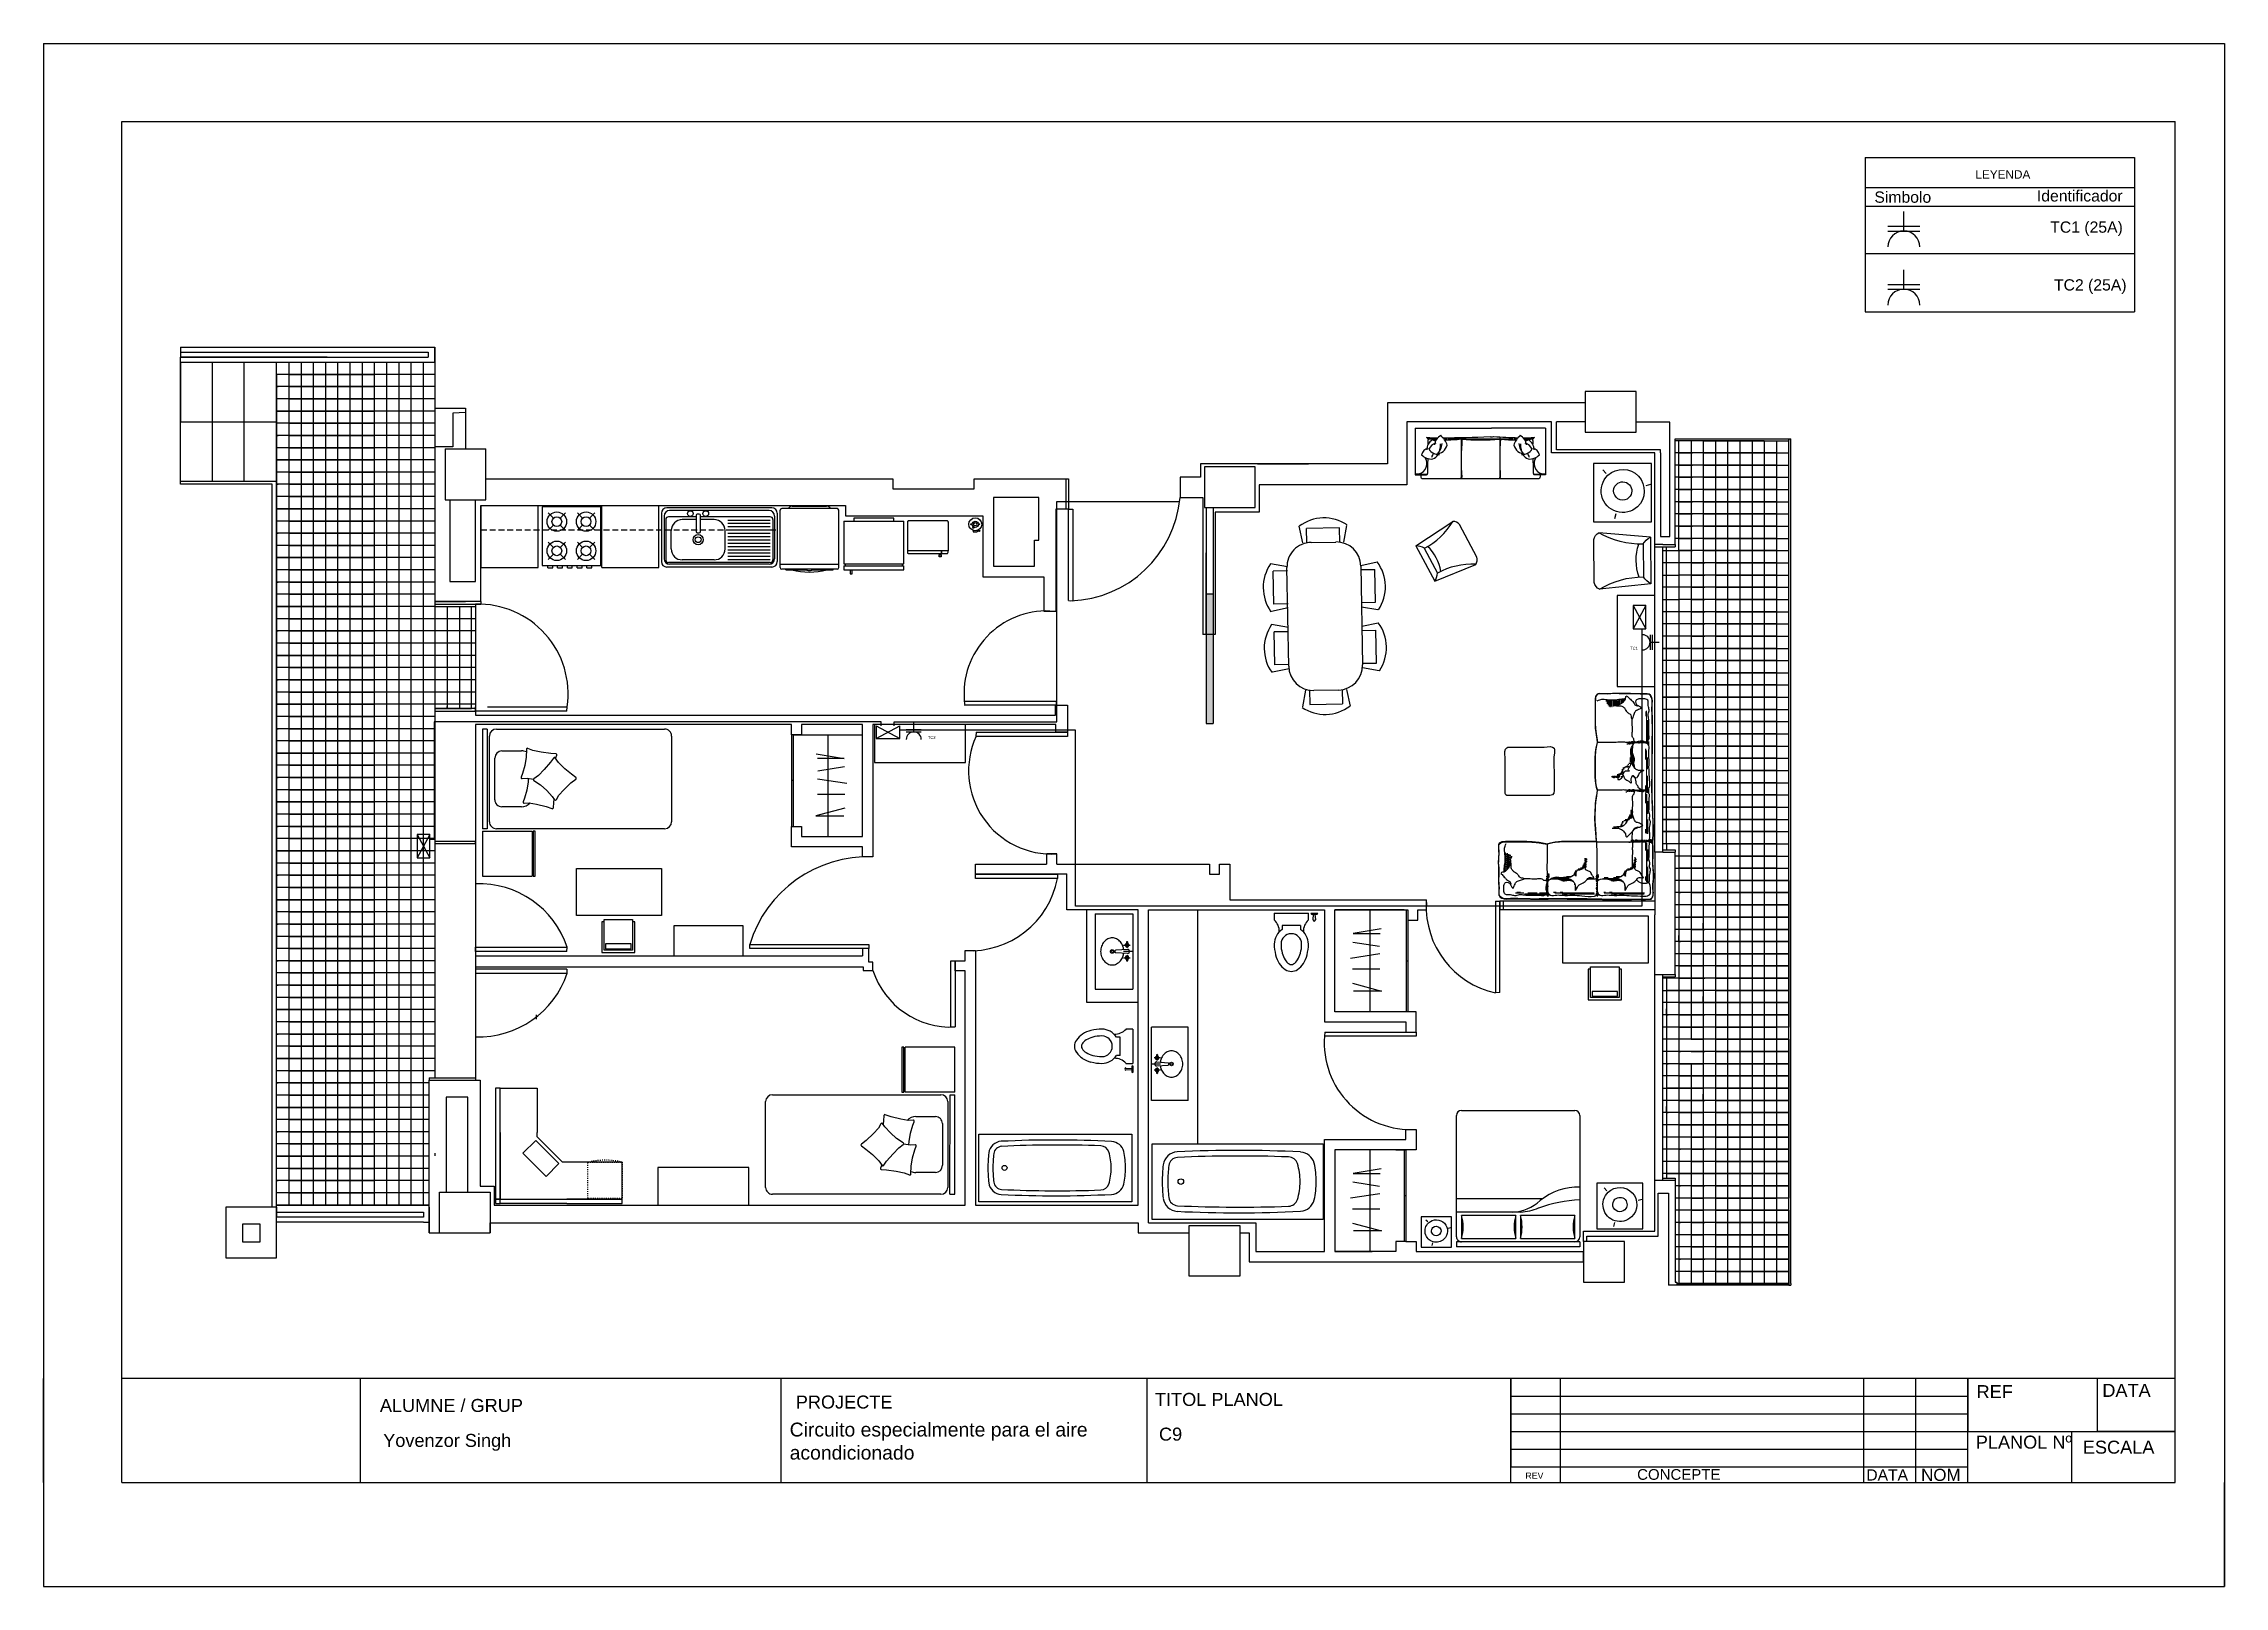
# Model space of a CAD drawing. Header units: millimetres. Extents: x 2377 to 4712, y -254 to 3188.
# Drawn here: x 3329.8 to 3749.8, y 947.8 to 1244.8 of the extents above; entities that cross this region are included whole.
import ezdxf

# ---------------------------------------------------------------- set-up
doc = ezdxf.new("R2010")
doc.units = ezdxf.units.MM
doc.set_wipeout_variables(frame=1)
doc.linetypes.add('ACAD_ISO03W100', pattern=[30, 12, -18])
doc.linetypes.add('DASHED2', pattern=[0.375, 0.25, -0.125])
doc.layers.add('CD', color=7, linetype='Continuous', true_color=0x5e67af)
for name, color, linetype in [('Enchufes', 30, 'Continuous'), ('Mobiliario', 254, 'Continuous'), ('www.dwgautocad.com', 7, 'Continuous')]:
    doc.layers.add(name, color=color, linetype=linetype)
doc.styles.get("Standard").update_dxf_attribs({"font": 'arial.ttf'})
pattern_1 = [(360, (-16534.75495, 13440.99632), (0.0925835242, 0.1851670485), [0, -0.1851670485])]
pattern_2 = [(360, (-16525.20464, 13440.99632), (0.0925835242, 0.1851670485), [0, -0.1851670485])]
pattern_3 = [(270, (-14908.5874, 15047.67747), (-0.1851670485, -0.0925835242), [0, -0.1851670485])]

msp = doc.modelspace()

# ---------------------------------------------------------------- texts
at = {"transparency": 33554687, "attachment_point": 1}
for s, width, gutter_width, heights, insert, char_height in [('LEYENDA', 31.33, 8.11, [0], (3701.8, 1220.42), 1.623), ('ALUMNE / GRUP', 48.2644, 12.5, [0], (3394.52, 983.87), 2.5), ('PROJECTE', 37.0564, 12.5, [0], (3474.62, 984.53), 2.5), ('TITOL PLANOL', 34.1105, 12.5, [0], (3543.79, 985.04), 2.5), ('REF', 14.591, 12.5, [0], (3702.03, 986.53), 2.5), ('DATA', 13.3924, 12.5, [0], (3726.25, 986.77), 2.5), ('Yovenzor Singh', 71.9553, 12.5, [0], (3395.16, 977.14), 2.5), ('C9', 63.5407, 12.5, [0], (3544.57, 978.35), 2.5), ('PLANOL Nº', 23.5912, 12.5, [4.44], (3701.88, 976.81), 2.5), ('ESCALA', 18.9792, 12.5, [0], (3722.5, 975.84), 2.5), ('CONCEPTE', 3.309, 10.34, [0], (3636.66, 970.37), 2.068), ('DATA', 8.5845, 10.78, [0], (3680.8, 970.32), 2.155), ('NOM', 9.2865, 11.66, [0], (3691.35, 970.42), 2.331), ('REV', 3.8206, 6.05, [0], (3615.14, 969.71), 1.209)]:
    msp.add_mtext_dynamic_manual_height_columns(s, width=width, gutter_width=gutter_width, heights=heights, dxfattribs=dict(at, insert=insert, char_height=char_height))
at = {"color": 165, "linetype": 'ACAD_ISO03W100', "true_color": 0x5e67af, "transparency": 33554687, "char_height": 2.1694, "attachment_point": 1}
for s, width, insert in [('{\\C256;Simbolo}', 12.7968, (3682.35, 1216.33)), ('{\\C256;Identificador}', 12.7968, (3713.65, 1216.57)), ('{\\C256;TC1 (25A)}', 23.2233, (3716.22, 1210.56)), ('{\\C256;TC2 (25A)}', 20.9223, (3716.94, 1199.43))]:
    msp.add_mtext_dynamic_manual_height_columns(s, width=width, gutter_width=10.85, heights=[0], dxfattribs=dict(at, insert=insert))
at = {"transparency": 33554687, "insert": (3473.44, 979.31), "char_height": 2.668, "width": 92.5514, "attachment_point": 1}
msp.add_mtext('Circuito especialmente para el aire\\Pacondicionado', dxfattribs=at)
at = {"layer": 'Enchufes', "transparency": 33554687, "char_height": 0.556, "attachment_point": 1}
for s, insert in [('TC1', (3635.32, 1128.67)), ('TC2', (3500.07, 1111.5))]:
    msp.add_mtext_dynamic_manual_height_columns(s, width=1.9736, gutter_width=2.78, heights=[0], dxfattribs=dict(at, insert=insert))

# ---------------------------------------------------------------- blocks, each defined once
blk = doc.blocks.new('sl06-3')
blk.add_wipeout([(-1.097, 0), (-1.097, -0.785), (-1.004, -0.785), (-1.004, -0.826), (-0.998, -0.841), (-0.984, -0.846), (0.984, -0.846), (0.998, -0.841), (1.004, -0.826), (1.004, -0.785), (1.097, -0.785), (1.097, 0)])
for p, q in [((-1.097, 0), (0.187, 0)), ((-1.097, 0), (-1.097, -0.785)), ((1.097, 0), (0.187, 0)), ((1.097, 0), (1.097, -0.785)), ((-0.325, -0.163), (-0.325, -0.835)), ((0.325, -0.163), (0.325, -0.835)), ((-1.097, -0.785), (-0.911, -0.785)), ((-1.004, -0.785), (-1.004, -0.826)), ((-0.984, -0.846), (0.984, -0.846)), ((1.097, -0.785), (0.911, -0.785)), ((1.004, -0.785), (1.004, -0.826))]:
    blk.add_line(p, q)
for centre, radius, start, end in [((-0.83, -0.496), 0.169, 108.9198, 163.8067), ((-0.911, -0.194), 0.0345, 350.3176, 84.0619), ((-0.69, -0.375), 0.216, 124.6365, 177.075), ((-0.734, 3.522), 3.685, 267.4551, 270.2867), ((-0.878, -0.16), 0.0199, 180, 270.2728), ((-3.416, -0.176), 2.538, 357.8878, 359.4607), ((-0.835, -7.469), 7.289, 89.1804, 90.3362), ((-0.582, 2.269), 2.466, 263.1189, 266.3413), ((-0.713, -0.421), 0.169, 102.9198, 157.8067), ((-0.691, -0.225), 0.222, 216.585, 270.1295), ((-0.909, -0.461), 0.281, 57.5154, 70.1262), ((-0.561, -0.315), 0.216, 118.6365, 171.075), ((-0.775, -0.218), 0.226, 277.5785, 341.9977), ((-0.925, -0.236), 0.281, 313.1105, 354.9805), ((-0.952, -0.282), 0.281, 322.0792, 3.9492), ((-0.832, -0.361), 0.281, 14.6616, 56.5316), ((-0.91, 27.813), 27.977, 270.565, 272.1795), ((-0.835, -7.469), 7.289, 87.8611, 88.2702), ((-0.582, 2.269), 2.466, 269.4986, 276.0002), ((-0.253, -43.628), 43.444, 89.3664, 90.3826), ((4.318, -0.535), 4.643, 175.6133, 183.6304), ((0.003, 3.161), 3.361, 264.4086, 275.4919), ((0.331, 1.193), 1.348, 262.4802, 263.9065), ((0.044, 1.193), 1.348, 276.0935, 277.5198), ((0.779, 7.538), 7.701, 265.8451, 268.9224), ((0.423, -7.178), 6.994, 89.0148, 91.5985), ((4.967, -0.535), 4.643, 175.6133, 183.6304), ((0.587, 2.191), 2.389, 264.0009, 270.3979), ((0.775, -0.218), 0.226, 198.0023, 262.4215), ((0.832, -0.361), 0.281, 123.4684, 165.3384), ((0.835, -7.469), 7.289, 91.7298, 92.1389), ((0.925, -0.236), 0.281, 185.0195, 226.8895), ((0.561, -0.315), 0.216, 8.925, 61.3635), ((0.952, -0.282), 0.281, 176.0508, 217.9208), ((0.691, -0.225), 0.222, 269.8705, 323.415), ((0.734, 3.522), 3.685, 269.7133, 272.5449), ((0.835, -7.469), 7.289, 89.6638, 90.8196), ((0.587, 2.191), 2.389, 273.6594, 276.9846), ((0.713, -0.421), 0.169, 22.1933, 77.0802), ((0.909, -0.461), 0.281, 109.8738, 122.4846), ((0.69, -0.375), 0.216, 2.925, 55.3635), ((0.911, -0.194), 0.0345, 95.9381, 189.6824), ((3.416, -0.176), 2.538, 180.5393, 182.1122), ((0.878, -0.16), 0.0199, 269.7272, 0), ((0.83, -0.496), 0.169, 16.1933, 71.0802), ((-1.081, -0.596), 0.179, 285.638, 32.2993), ((-0.828, -0.299), 0.222, 222.585, 276.1295), ((6.398, -0.722), 7.289, 178.3493, 180.3362), ((-1.063, -0.35), 0.281, 329.6739, 345.032), ((-0.886, -0.309), 0.226, 291.1732, 322.6277), ((0.886, -0.309), 0.226, 217.3723, 248.8268), ((1.063, -0.35), 0.281, 194.968, 210.3261), ((0.828, -0.299), 0.222, 263.8705, 317.415), ((-6.398, -0.722), 7.289, 359.6638, 1.6507), ((1.081, -0.596), 0.179, 147.7007, 254.362), ((-0.927, 1.876), 2.649, 266.4089, 270.8584), ((-0.984, -0.826), 0.0199, 180, 270), ((-0.911, -0.765), 0.0199, 270, 0.2728), ((0.927, 1.876), 2.649, 269.1416, 273.5911), ((0.911, -0.765), 0.0199, 179.7272, 270), ((0.984, -0.826), 0.0199, 270, 0)]:
    blk.add_arc(centre, radius, start, end)
for p in [(-0.325, -0.835), (0.325, -0.835)]:
    blk.add_point(p)
blk = doc.blocks.new('sl06-1')
blk.add_wipeout([(0, -0.313), (0, 0.313), (0.691, 0.38), (0.722, 0.361), (0.74, 0.342), (0.75, 0.32), (0.76, 0.288), (0.76, -0.288), (0.751, -0.319), (0.736, -0.346), (0.712, -0.367), (0.691, -0.38)])
at = {"linetype": 'ByBlock'}
for p, q in [((0, 0.313), (0.691, 0.38)), ((0, 0.313), (0, -0.313)), ((0.1, 0.221), (0.1, -0.221)), ((0.76, -0.288), (0.76, 0.288)), ((0, -0.313), (0.691, -0.38))]:
    blk.add_line(p, q, dxfattribs=at)
for centre, radius, start, end in [((-0.146, 0.053), 0.298, 34.1973, 60.6083), ((0.114, 1.345), 1.125, 269.3185, 300.8671), ((0.643, 0.272), 0.118, 7.6143, 66.1255), ((-0.478, 0), 0.673, 340.7839, 19.2161), ((-0.146, -0.053), 0.298, 299.3917, 325.8027), ((0.114, -1.345), 1.125, 59.1329, 90.6815), ((0.643, -0.272), 0.118, 293.8745, 352.3857)]:
    blk.add_arc(centre, radius, start, end, dxfattribs=at)
blk = doc.blocks.new('sl06-0')
at = {"layer": 'Mobiliario'}
for p, q in [((-0.3, 0.281, -1.579), (-0.3, -0.318, -1.579)), ((0.298, 0.281, -1.579), (-0.3, 0.281, -1.579)), ((0.298, -0.318, -1.579), (0.298, 0.281, -1.579)), ((-0.3, -0.318, -1.579), (0.298, -0.318, -1.579))]:
    blk.add_line(p, q, dxfattribs=at)
at = {"layer": 'Mobiliario', "linetype": 'ByBlock'}
for p, q in [((-0.169, 0.179, -1.579), (-0.205, 0.217, -1.579)), ((0.24, 0.057, -1.579), (0.29, 0.069, -1.579)), ((-0.071, -0.236, -1.579), (-0.085, -0.286, -1.579))]:
    blk.add_line(p, q, dxfattribs=at)
at = {"layer": 'Mobiliario', "linetype": 'ByBlock', "extrusion": (0, 0, -1)}
for major_axis, start_param, end_param in [((-0.157, -0.157), 1.599693, 4.741285), ((-0.157, -0.157), -1.5419, 1.599693), ((-0.0663, -0.0663), -1.5419, 1.599693), ((-0.0663, -0.0663), 1.599693, 4.741285)]:
    blk.add_ellipse((0, 0, -1.579), major_axis=major_axis, ratio=1, start_param=start_param, end_param=end_param, dxfattribs=at)
blk = doc.blocks.new('MHPLS012')
at = {"layer": 'Mobiliario'}
for p, q in [((-2.1, -0.874), (-2.1, 0.874)), ((-2.024, 0.95), (-0.152, 0.95)), ((-0.483, 0.874), (-0.483, 0.036)), ((-0.127, 0.874), (-0.483, 0.874)), ((-0.127, 0.036), (-0.127, 0.874)), ((-0.076, 0.95), (-0.076, -0.95)), ((-0.076, 0.95), (0, 0.95)), ((0, 0.95), (0, -0.95)), ((-0.737, 0.366), (-0.737, -0.95)), ((-0.533, 0.041), (-0.533, -0.95)), ((-0.483, 0.036), (-0.127, 0.036)), ((-0.483, -0.036), (-0.483, -0.874)), ((-0.127, -0.036), (-0.483, -0.036)), ((-0.127, -0.874), (-0.127, -0.036)), ((-0.152, -0.95), (-2.024, -0.95)), ((-0.483, -0.874), (-0.127, -0.874)), ((-0.076, -0.95), (0, -0.95))]:
    blk.add_line(p, q, dxfattribs=at)
for centre, radius, start, end in [((-2.024, 0.874), 0.0762, 90, 180), ((-0.019, 0.912), 0.898, 177.5673, 219.5461), ((1.615, 1.088), 2.343, 183.3665, 199.2534), ((-0.305, 1.483), 0.635, 253.7398, 286.2602), ((-0.152, 0.874), 0.0762, 0, 90), ((-1.227, -0.125), 0.694, 3.1663, 42.0658), ((-1.458, -0.029), 0.927, 4.2918, 21.7676), ((-0.305, -0.574), 0.635, 73.7398, 106.2602), ((-0.305, 0.574), 0.635, 253.7398, 286.2602), ((-2.024, -0.874), 0.0762, 180, 270), ((-0.305, -1.483), 0.635, 73.7398, 106.2602), ((-0.152, -0.874), 0.0762, 270, 0)]:
    blk.add_arc(centre, radius, start, end, dxfattribs=at)
blk = doc.blocks.new('*U7')
for p, q in [((-976, 0), (-976, -500)), ((-526, 0), (-976, 0)), ((-526, 0), (-526, -500)), ((500, 0), (-500, 0)), ((-500, -48), (-500, 0)), ((500, -49), (-500, -48)), ((-500, -1830), (-500, -141)), ((-430, -71), (430, -71)), ((-280, -392), (-280, -196)), ((-209, -125), (209, -125)), ((280, -196), (280, -392)), ((500, -49), (500, 0)), ((500, -141), (500, -1830)), ((-526, -500), (-976, -500)), ((430, -1900), (-430, -1900))]:
    blk.add_line(p, q)
for points in [[(5, -461), (-31, -460), (-113, -445), (-193, -423), (-229, -409, 0.550421), (-244, -420), (-240, -469), (-253, -543), (-277, -641), (-299, -699, 0.502905), (-290, -713), (-236, -717), (-204, -721)], [(205, -734), (238, -746, 0.517444), (252, -737), (253, -687), (267, -589), (285, -508), (306, -456, 0.51806), (296, -442), (216, -439), (134, -425), (54, -403), (18, -389, 0.550421), (3, -399), (7, -449), (-4, -514)]]:
    blk.add_lwpolyline(points, format="xyb")
blk.add_lwpolyline([(-526, -531), (-526, -511), (-976, -511), (-976, -531)], close=True)
blk.add_lwpolyline([(-109, -817), (-39, -889), (-2, -939, 0.502905), (15, -939), (48, -895), (101, -828), (165, -764), (210, -730, 0.517444), (209, -713), (168, -685), (93, -621), (34, -562), (1, -518, 0.51806), (-16, -518), (-61, -585), (-117, -646), (-178, -702), (-210, -725, 0.550421), (-208, -743), (-165, -766)], format="xyb", close=True)
for centre, radius, start, end in [((-430, -141), 70, 90, 180), ((-209, -196), 71.3, 89.9964, 180), ((209, -196), 71.3, 0, 90), ((430, -141), 70, 0, 90), ((-175, -396), 106, 177.773, 230.9652), ((175, -396), 106, 334.5655, 2.227), ((-430, -1830), 70, 180, 270), ((430, -1830), 70, 270, 0)]:
    blk.add_arc(centre, radius, start, end)
blk = doc.blocks.new('bn04-7')
for p, q in [((0, 0), (0, -0.147)), ((-0.6, 0), (0.6, 0)), ((-0.6, -0.6), (-0.6, 0)), ((-0.058, -0.092), (-0.151, -0.092)), ((-0.122, -0.087), (-0.112, -0.087)), ((-0.122, -0.098), (-0.112, -0.098)), ((-0.1, -0.148), (-0.1, -0.045)), ((-0.033, -0.08), (-0.02, -0.271)), ((-0.005, -0.286), (0.005, -0.286)), ((0.034, -0.086), (0.02, -0.271)), ((0.058, -0.092), (0.151, -0.092)), ((0.1, -0.148), (0.1, -0.045)), ((0.122, -0.087), (0.112, -0.087)), ((0.122, -0.098), (0.112, -0.098)), ((0.6, -0.6), (0.6, 0)), ((-0.6, -0.6), (0.6, -0.6))]:
    blk.add_line(p, q)
for centre, radius in [((-0.1, -0.092), 0.0118), ((0, -0.328), 0.03), ((0, -0.328), 0.02), ((0.1, -0.092), 0.0118)]:
    blk.add_circle(centre, radius)
for centre, radius, start, end in [((-0.055, -0.328), 0.16, 154.2946, 180), ((-0.055, -0.328), 0.16, 180, 205.7054), ((-0.028, -0.341), 0.189, 130.7108, 154.2946), ((-0.142, -0.092), 0.0118, 39.1354, 320.8646), ((-0.011, -0.361), 0.216, 109.6169, 130.7108), ((-0.131, -0.083), 0.0025, 219.1354, 256.4029), ((-0.131, -0.101), 0.0025, 103.5971, 140.8646), ((-0.123, -0.049), 0.0381, 256.4029, 272.0458), ((-0.123, -0.136), 0.0381, 87.9542, 103.5971), ((-0.1, -0.092), 0.0299, 191.7173, 168.2827), ((-0.1, -0.092), 0.0235, 194.2864, 165.7136), ((-0.112, -0.084), 0.003, 270, 324.6965), ((-0.112, -0.101), 0.003, 35.3035, 90), ((0, -0.393), 0.249, 96.5773, 109.6169), ((0.055, -0.103), 0.0911, 153.0547, 165.3672), ((-0.006, -0.094), 0.0379, 104.9144, 122.742), ((-0.005, -0.271), 0.015, 180, 270), ((0, -0.113), 0.0583, 90, 104.9144), ((0, -0.113), 0.0583, 75.0856, 90), ((0.005, -0.271), 0.015, 270, 0), ((0.005, -0.094), 0.0379, 57.258, 75.0856), ((-0.056, -0.103), 0.0911, 14.6328, 26.9453), ((0, -0.393), 0.249, 70.3831, 83.252), ((0.025, -0.085), 0.00867, 0, 32.7882), ((0.025, -0.085), 0.00867, 350.3449, 0), ((0.1, -0.092), 0.0299, 11.7173, 348.2827), ((0.1, -0.092), 0.0235, 14.2864, 345.7136), ((0.011, -0.361), 0.216, 49.2892, 70.3831), ((0.112, -0.084), 0.003, 215.3035, 270), ((0.112, -0.101), 0.003, 90, 144.6965), ((0.123, -0.049), 0.0381, 267.9542, 283.5971), ((0.123, -0.136), 0.0381, 76.4029, 92.0458), ((0.131, -0.083), 0.0025, 283.5971, 320.8646), ((0.131, -0.101), 0.0025, 39.1354, 76.4029), ((0.142, -0.092), 0.0118, 219.1354, 140.8646), ((0.028, -0.341), 0.189, 25.7054, 49.2892), ((0.055, -0.328), 0.16, 0, 25.7054), ((0.055, -0.328), 0.16, 334.2946, 360), ((-0.028, -0.315), 0.189, 205.7054, 229.2892), ((-0.011, -0.295), 0.216, 229.2892, 250.3831), ((0, -0.264), 0.249, 250.3831, 270), ((0, -0.264), 0.249, 270, 289.6169), ((0.011, -0.295), 0.216, 289.6169, 310.7108), ((0.028, -0.315), 0.189, 310.7108, 334.2946)]:
    blk.add_arc(centre, radius, start, end)
blk = doc.blocks.new('bn34-3')
at = {"linetype": 'ByBlock'}
for p, q in [((-0.176, 0), (-0.176, -0.071)), ((-0.176, 0), (0.176, 0)), ((0.176, -0.071), (0.176, 0)), ((0.2, 0), (0.271, 0)), ((0.2, 0), (0.206, -0.012)), ((0.265, -0.012), (0.271, 0)), ((-0.094, -0.129), (-0.094, -0.168)), ((0.094, -0.129), (-0.094, -0.129)), ((0.094, -0.129), (0.094, -0.168)), ((0.206, -0.012), (0.265, -0.012)), ((0.224, -0.071), (0.229, -0.012)), ((0.241, -0.012), (0.247, -0.071))]:
    blk.add_line(p, q, dxfattribs=at)
for centre, radius, start, end in [((-0.284, -0.188), 0.16, 358.3378, 47.4896), ((0, -0.318), 0.176, 122.231, 180), ((0, -0.318), 0.106, 0, 180), ((0, -0.318), 0.176, 0, 57.769), ((0.284, -0.188), 0.16, 132.5104, 181.6622), ((0.235, -0.071), 0.0118, 180, 0), ((0.274, -0.318), 0.45, 180, 194.5143), ((0.139, -0.353), 0.311, 194.5143, 212.0054), ((0.274, -0.318), 0.38, 180, 194.5142), ((0.139, -0.353), 0.24, 194.5143, 212.0054), ((-0.139, -0.353), 0.24, 327.9946, 345.4857), ((-0.274, -0.318), 0.38, 345.4858, 360), ((-0.139, -0.353), 0.311, 327.9946, 345.4857), ((-0.274, -0.318), 0.45, 345.4857, 360), ((0.054, -0.406), 0.21, 212.0054, 236.4659), ((0.054, -0.406), 0.14, 212.0054, 236.4659), ((0, -0.487), 0.113, 236.4659, 270), ((0, -0.487), 0.0428, 236.466, 270), ((0, -0.487), 0.0428, 270, 303.534), ((0, -0.487), 0.113, 270, 303.5341), ((-0.054, -0.406), 0.14, 303.5341, 327.9946), ((-0.054, -0.406), 0.21, 303.5341, 327.9946)]:
    blk.add_arc(centre, radius, start, end, dxfattribs=at)
blk = doc.blocks.new('A$C57724086')
at = {"layer": 'Mobiliario'}
for p, q in [((0, 0), (0, 1.7)), ((0, 1.7), (0.75, 1.7)), ((0.75, 1.7), (0.75, 0)), ((0.75, 0), (0, 0))]:
    blk.add_line(p, q, dxfattribs=at)
blk.add_circle((0.375, 1.415), 0.0275, dxfattribs=at)
for centre, radius, start, end in [((0.229, 1.442), 0.15, 97.8246, 176.2997), ((0.229, 1.442), 0.094, 97.8246, 176.2997), ((0.375, 0.114), 1.486, 89.9988, 96.4162), ((0.375, 0.111), 1.433, 89.9987, 96.3484), ((0.375, 0.114), 1.486, 83.5838, 90.0012), ((0.375, 0.111), 1.433, 83.6516, 90.0013), ((0.521, 1.442), 0.094, 3.7003, 82.1754), ((0.521, 1.442), 0.15, 3.7003, 82.1754), ((12.322, 0.854), 12.257, 177.2038, 182.9431), ((13.215, 0.833), 13.094, 177.3056, 182.1342), ((-12.465, 0.833), 13.094, 357.8658, 2.6944), ((-11.572, 0.854), 12.257, 357.0569, 2.7962), ((0.231, 0.235), 0.15, 183.8947, 255.3014), ((0.23, 0.35), 0.1, 182.9309, 250.2221), ((0.375, 0.858), 0.628, 253.4701, 270.0186), ((0.375, 0.858), 0.628, 269.9814, 286.5299), ((0.52, 0.35), 0.1, 289.7779, 357.0691), ((0.519, 0.235), 0.15, 284.6986, 356.1053), ((0.375, 0.924), 0.854, 257.6931, 270.0076), ((0.375, 0.924), 0.854, 269.9924, 282.3069)]:
    blk.add_arc(centre, radius, start, end, dxfattribs=at)
blk = doc.blocks.new('ESCRITORIO')
for p, q in [((3846.323, 14796.154), (3846.263, 14796.154)), ((3846.263, 14796.154), (3846.263, 14796.094)), ((3846.263, 14795.179), (3846.263, 14796.094)), ((3846.263, 14796.094), (3846.323, 14796.094)), ((3846.263, 14796.094), (3846.323, 14796.094)), ((3847.238, 14796.154), (3846.323, 14796.154)), ((3846.323, 14796.154), (3846.323, 14796.094)), ((3846.323, 14796.094), (3846.323, 14796.154)), ((3846.323, 14796.094), (3847.238, 14796.094)), ((3846.323, 14796.094), (3846.323, 14795.179)), ((3847.238, 14796.094), (3846.323, 14796.094)), ((3846.323, 14796.094), (3846.323, 14795.179)), ((3847.848, 14796.154), (3847.238, 14796.154)), ((3847.238, 14796.094), (3847.848, 14796.094)), ((3847.238, 14796.094), (3847.848, 14796.094)), ((3847.848, 14796.094), (3847.848, 14796.154)), ((3847.848, 14796.094), (3847.848, 14795.584)), ((3846.953, 14795.781), (3846.635, 14795.462)), ((3847.13, 14795.604), (3846.953, 14795.781)), ((3846.635, 14795.462), (3846.811, 14795.286)), ((3846.811, 14795.286), (3847.13, 14795.604)), ((3846.833, 14795.239), (3847.178, 14795.584)), ((3847.178, 14795.584), (3847.238, 14795.584)), ((3847.848, 14795.584), (3847.238, 14795.584)), ((3846.263, 14795.179), (3846.263, 14794.419)), ((3846.323, 14795.179), (3846.323, 14794.419)), ((3846.323, 14794.419), (3846.323, 14795.179)), ((3846.833, 14795.179), (3846.833, 14795.239)), ((3846.833, 14794.419), (3846.833, 14795.179)), ((3846.263, 14794.419), (3846.323, 14794.419)), ((3846.323, 14794.419), (3846.833, 14794.419))]:
    blk.add_line(p, q)
at = {"linetype": 'ACAD_ISO03W100', "ltscale": 0.001}
for p, q in [((3846.333, 14794.419), (3846.333, 14794.889)), ((3846.333, 14794.889), (3846.833, 14794.889)), ((3846.833, 14794.889), (3846.833, 14794.419)), ((3846.833, 14794.444), (3846.833, 14794.864)), ((3846.833, 14794.864), (3846.838, 14794.864)), ((3846.838, 14794.444), (3846.833, 14794.444)), ((3846.833, 14794.419), (3846.333, 14794.419))]:
    blk.add_line(p, q, dxfattribs=at)
blk.add_arc((3845.741, 14794.654), 1.117, 349.1637, 10.8363, dxfattribs=at)
blk = doc.blocks.new('cl08-2')
for p, q in [((-0.439, 0), (-0.439, -0.879)), ((0.439, 0), (-0.439, 0)), ((0.439, -0.879), (0.439, 0)), ((-0.271, -0.168), (-0.349, -0.09)), ((-0.271, -0.271), (-0.349, -0.349)), ((-0.09, -0.09), (-0.168, -0.168)), ((-0.09, -0.349), (-0.168, -0.271)), ((0.168, -0.168), (0.09, -0.09)), ((0.09, -0.349), (0.168, -0.271)), ((0.271, -0.168), (0.349, -0.09)), ((0.349, -0.349), (0.271, -0.271)), ((-0.271, -0.607), (-0.349, -0.529)), ((-0.168, -0.607), (-0.09, -0.529)), ((0.168, -0.607), (0.09, -0.529)), ((0.271, -0.607), (0.349, -0.529)), ((-0.439, -0.879), (0.439, -0.879)), ((-0.354, -0.915), (-0.354, -0.879)), ((-0.354, -0.915), (-0.281, -0.915)), ((-0.349, -0.788), (-0.271, -0.711)), ((-0.281, -0.915), (-0.281, -0.879)), ((-0.208, -0.915), (-0.208, -0.879)), ((-0.208, -0.915), (-0.134, -0.915)), ((-0.09, -0.788), (-0.168, -0.711)), ((-0.134, -0.915), (-0.134, -0.879)), ((-0.061, -0.915), (-0.061, -0.879)), ((-0.061, -0.915), (0.012, -0.915)), ((0.012, -0.915), (0.012, -0.879)), ((0.085, -0.915), (0.085, -0.879)), ((0.085, -0.915), (0.159, -0.915)), ((0.09, -0.788), (0.168, -0.711)), ((0.159, -0.915), (0.159, -0.879)), ((0.232, -0.915), (0.232, -0.879)), ((0.232, -0.915), (0.305, -0.915)), ((0.349, -0.788), (0.271, -0.711)), ((0.305, -0.915), (0.305, -0.879))]:
    blk.add_line(p, q)
for centre, radius in [((-0.22, -0.22), 0.146), ((-0.22, -0.22), 0.0732), ((0.22, -0.22), 0.146), ((0.22, -0.22), 0.0732), ((-0.22, -0.659), 0.146), ((-0.22, -0.659), 0.0732), ((0.22, -0.659), 0.146), ((0.22, -0.659), 0.0732)]:
    blk.add_circle(centre, radius)
blk = doc.blocks.new('cl25-14')
at = {"layer": 'www.dwgautocad.com', "color": 0}
for p, q in [((-0.528, 0.489), (-0.528, 0.05)), ((-0.503, 0.464), (-0.503, 0.075)), ((-0.488, 0.432), (-0.488, 0.065)), ((0.478, 0.539), (-0.478, 0.539)), ((-0.212, 0.457), (-0.463, 0.457)), ((0.453, 0.514), (-0.453, 0.514)), ((-0.212, 0.432), (-0.338, 0.432)), ((-0.212, 0.471), (-0.212, 0.322)), ((-0.183, 0.481), (-0.202, 0.481)), ((-0.173, 0.322), (-0.173, 0.471)), ((0.463, 0.457), (-0.173, 0.457)), ((-0.048, 0.432), (-0.173, 0.432)), ((0.463, 0.425), (0.077, 0.425)), ((0.488, 0.432), (0.488, 0.065)), ((0.503, 0.464), (0.503, 0.075)), ((0.528, 0.489), (0.528, 0.05)), ((-0.438, 0.165), (-0.438, 0.332)), ((-0.202, 0.312), (-0.183, 0.312)), ((0.052, 0.165), (0.052, 0.332)), ((0.463, 0.395), (0.077, 0.395)), ((0.463, 0.365), (0.077, 0.365)), ((0.463, 0.335), (0.077, 0.335)), ((0.463, 0.305), (0.077, 0.305)), ((0.463, 0.275), (0.077, 0.275)), ((0.463, 0.245), (0.077, 0.245)), ((0.463, 0.215), (0.077, 0.215)), ((0.478, 0), (-0.478, 0)), ((0.463, 0.04), (-0.463, 0.04)), ((0.453, 0.025), (-0.453, 0.025)), ((-0.048, 0.065), (-0.338, 0.065)), ((0.463, 0.185), (0.077, 0.185)), ((0.463, 0.155), (0.077, 0.155)), ((0.463, 0.125), (0.077, 0.125)), ((0.463, 0.095), (0.077, 0.095)), ((0.463, 0.065), (0.077, 0.065))]:
    blk.add_line(p, q, dxfattribs=at)
for centre, radius in [((-0.264, 0.486), 0.026), ((-0.124, 0.486), 0.026), ((-0.193, 0.249), 0.0463), ((-0.193, 0.249), 0.0263)]:
    blk.add_circle(centre, radius, dxfattribs=at)
for centre, radius, start, end in [((-0.478, 0.489), 0.05, 90, 180), ((-0.453, 0.464), 0.05, 90, 180), ((-0.463, 0.432), 0.025, 90, 180), ((-0.338, 0.332), 0.1, 90, 180), ((-0.202, 0.471), 0.01, 90, 180), ((-0.183, 0.471), 0.01, 0, 90), ((-0.048, 0.332), 0.1, 0, 90), ((0.453, 0.464), 0.05, 0, 90), ((0.463, 0.432), 0.025, 0, 90), ((0.478, 0.489), 0.05, 0, 90), ((-0.202, 0.322), 0.01, 180, 270), ((-0.183, 0.322), 0.01, 270, 0), ((-0.478, 0.05), 0.05, 180, 270), ((-0.453, 0.075), 0.05, 180, 270), ((-0.463, 0.065), 0.025, 180, 270), ((-0.338, 0.165), 0.1, 180, 270), ((-0.048, 0.165), 0.1, 270, 0), ((0.453, 0.075), 0.05, 270, 0), ((0.463, 0.065), 0.025, 270, 0), ((0.478, 0.05), 0.05, 270, 0)]:
    blk.add_arc(centre, radius, start, end, dxfattribs=at)
blk = doc.blocks.new('A$C297D1C59')
for p, q in [((0, 1779, -35), (1800, 1779, -35)), ((0, 779, -35), (0, 1779, -35)), ((1800, 1779, -35), (1800, 779, -35)), ((1800, 779, -35), (0, 779, -35)), ((535, 650, -35), (535, 0, -35)), ((539, 650, -35), (535, 650, -35)), ((585, 650, -35), (539, 650, -35)), ((585, 50, -35), (585, 701, -35)), ((585, 701, -35), (1185, 701, -35)), ((1185, 701, -35), (1185, 50, -35)), ((1235, 650, -35), (1185, 650, -35)), ((1235, 0, -35), (1235, 650, -35)), ((1185, 50, -35), (585, 50, -35)), ((616, 181, -35), (616, 81, -35)), ((1156, 181, -35), (616, 181, -35)), ((616, 81, -35), (1156, 81, -35)), ((1156, 81, -35), (1156, 181, -35)), ((535, 0, -35), (1235, 0, -35))]:
    blk.add_line(p, q)
blk = doc.blocks.new('cl03b-planta')
for p, q in [((0.536, 3.598), (0.938, 3.598)), ((0.392, 2.874), (0.392, 3.548)), ((1.063, 3.568), (0.412, 3.568)), ((1.083, 2.874), (1.083, 3.548)), ((1.083, 2.911), (0.392, 2.911)), ((1.063, 2.854), (0.412, 2.854)), ((0.459, 2.846), (0.459, 2.854)), ((0.459, 2.846), (0.709, 2.846)), ((0.765, 2.846), (1.016, 2.846)), ((1.016, 2.846), (1.016, 2.854))]:
    blk.add_line(p, q)
for points in [[(0.712, 2.854), (0.709, 2.844)], [(0.762, 2.854), (0.765, 2.844)]]:
    blk.add_lwpolyline(points)
for centre, radius, start, end in [((0.536, 3.548), 0.05, 90, 156.5268), ((0.938, 3.548), 0.05, 23.4732, 90), ((0.412, 3.548), 0.02, 90, 180), ((1.063, 3.548), 0.02, 0, 90), ((0.412, 2.874), 0.02, 180, 270), ((0.737, 3.664), 0.843, 255.9297, 284.0703), ((0.737, 2.907), 0.0686, 245.6647, 294.3353), ((1.063, 2.874), 0.02, 270, 0)]:
    blk.add_arc(centre, radius, start, end)
blk = doc.blocks.new('CL-27-PLANTA-www.dwgautocad.com')
at = {"layer": 'www.dwgautocad.com', "ltscale": 0.3}
for p, q in [((9.828, 1.56), (8.843, 1.56)), ((8.843, 1.56), (8.843, 1.499)), ((9.828, 1.499), (8.843, 1.499)), ((9.828, 1.466), (8.843, 1.466)), ((8.843, 1.466), (8.843, 0.764)), ((8.863, 1.499), (8.863, 1.466)), ((9.724, 1.63), (9.689, 1.63)), ((9.689, 1.63), (9.689, 1.56)), ((9.724, 1.56), (9.724, 1.63)), ((9.808, 1.466), (9.808, 1.499)), ((9.828, 1.499), (9.828, 1.56)), ((9.828, 0.764), (9.828, 1.466)), ((9.828, 0.764), (8.843, 0.764)), ((9.005, 0.764), (9.005, 0.714)), ((9.665, 0.714), (9.665, 0.764)), ((9.005, 0.714), (9.665, 0.714))]:
    blk.add_line(p, q, dxfattribs=at)
blk = doc.blocks.new('IN04-3')
at = {"color": 0}
for p, q in [((-0.065, -0.2), (-0.065, -0.25)), ((-0.065, -0.25), (0.065, -0.25)), ((0.065, -0.2), (0.065, -0.25)), ((0.094, -0.188), (0.101, -0.201)), ((0.116, -0.175), (0.123, -0.188))]:
    blk.add_line(p, q, dxfattribs=at)
for centre, radius in [((0, 0), 0.21), ((-0.13, 0), 0.015), ((-0.13, 0), 0.0125), ((-0.13, 0), 0.0125), ((0, 0), 0.1), ((0, 0), 0.055), ((0.13, 0), 0.015), ((0.13, 0), 0.0125), ((0.13, 0), 0.0125), ((-0.065, -0.113), 0.018), ((-0.065, -0.113), 0.015), ((0.123, -0.213), 0.025), ((0.125, -0.216), 0.0175)]:
    blk.add_circle(centre, radius, dxfattribs=at)

# ---------------------------------------------------------------- hatches: boundary and pattern name
at = {"transparency": 33554687}
h = msp.add_hatch(color=256, dxfattribs=at)
h.dxf.hatch_style = 1
h.paths.add_polyline_path([(3554.98, 1138.9), (3553.64, 1138.9), (3553.64, 1131.06), (3554.98, 1131.06)])
h = msp.add_hatch(color=256, dxfattribs=at)
h.dxf.hatch_style = 1
h.paths.add_polyline_path([(3554.98, 1131.06), (3553.64, 1131.06), (3553.64, 1113.93), (3554.98, 1113.93)])
at = {"layer": 'Mobiliario', "transparency": 33554687}
h = msp.add_hatch(dxfattribs=at)
h.set_pattern_fill('DOTS', color=256, scale=0.116641, angle=90, style=0)
h.set_pattern_definition(pattern_3)
edge = h.paths.add_edge_path()
edge.add_spline(control_points=[(3634.4, 1118.63), (3634.37, 1118.56), (3634.29, 1118.43), (3634.11, 1118.19), (3633.84, 1117.92), (3633.45, 1117.66), (3632.94, 1117.46), (3632.55, 1117.57), (3632.1, 1117.35), (3632.1, 1117.32)], knot_values=[3.681648, 3.681648, 3.681648, 3.681648, 3.721851, 3.757198, 3.837171, 3.913615, 4.002995, 4.095118, 4.156003, 4.156003, 4.156003, 4.156003], degree=3, periodic=0)
edge.add_spline(control_points=[(3632.1, 1117.32), (3631.84, 1117.17), (3631.46, 1116.95), (3631, 1117.42), (3630.86, 1117.95), (3630.64, 1118.33), (3630.53, 1118.51)], knot_values=[0, 0, 0, 0, 0.131695, 0.189836, 0.306557, 0.413914, 0.413914, 0.413914, 0.413914], degree=3, periodic=0)
edge.add_spline(control_points=[(3630.53, 1118.51), (3630.74, 1118.52), (3631.41, 1118.42), (3632.48, 1118.36), (3633.55, 1118.6), (3634.17, 1118.63), (3634.4, 1118.63)], knot_values=[0.452649, 0.452649, 0.452649, 0.452649, 0.558769, 0.799099, 0.998943, 1.118697, 1.118697, 1.118697, 1.118697], degree=3, periodic=0)
h = msp.add_hatch(dxfattribs=at)
h.set_pattern_fill('DOTS', color=256, scale=0.116641, angle=90, style=0)
h.set_pattern_definition(pattern_3)
edge = h.paths.add_edge_path()
edge.add_spline(control_points=[(3638.73, 1110.8), (3638.72, 1110.79), (3638.65, 1110.69), (3638.38, 1110.45), (3638.28, 1111.31), (3638.51, 1111.81), (3638.36, 1112.57), (3638.35, 1113.24), (3638.43, 1114.1), (3638.53, 1115.11), (3637.98, 1115.95), (3638.53, 1116.56), (3638.53, 1115.55), (3638.53, 1115.08), (3638.71, 1114.4), (3638.86, 1114.2), (3638.9, 1114.12)], knot_values=[0.056981, 0.056981, 0.056981, 0.056981, 0.06189, 0.111704, 0.199612, 0.342595, 0.445339, 0.576251, 0.69133, 0.888594, 1.091803, 1.131101, 1.196844, 1.416016, 1.489704, 1.540166, 1.540166, 1.540166, 1.540166], degree=3, periodic=0)
edge.add_spline(control_points=[(3638.9, 1114.12), (3638.9, 1114), (3638.9, 1113.8), (3638.9, 1113.59), (3638.9, 1113.51)], knot_values=[0.718639, 0.718639, 0.718639, 0.718639, 0.779129, 0.823446, 0.823446, 0.823446, 0.823446], degree=3, periodic=0)
edge.add_spline(control_points=[(3638.9, 1113.51), (3638.89, 1113.47), (3638.84, 1113.21), (3638.83, 1112.48), (3638.93, 1111.56), (3638.88, 1111.01), (3638.76, 1110.61), (3638.73, 1110.75), (3638.73, 1110.8)], knot_values=[1.646059, 1.646059, 1.646059, 1.646059, 1.663729, 1.776794, 2.033298, 2.084002, 2.130605, 2.148665, 2.148665, 2.148665, 2.148665], degree=3, periodic=0)
h = msp.add_hatch(dxfattribs=at)
h.set_pattern_fill('DOTS', color=256, scale=0.116641, angle=90, style=0)
h.set_pattern_definition([(270, (-14908.5874, 15047.13854), (-0.1851670485, -0.0925835242), [0, -0.1851670485])])
edge = h.paths.add_edge_path()
edge.add_spline(control_points=[(3638.16, 1110.34), (3638.31, 1110.37), (3638.53, 1110.4), (3638.72, 1110.53), (3638.76, 1110.57)], knot_values=[0, 0, 0, 0, 0.080563, 0.111589, 0.111589, 0.111589, 0.111589], degree=3, periodic=0)
edge.add_spline(control_points=[(3638.76, 1110.57), (3638.85, 1110.5), (3638.99, 1110.38), (3638.99, 1110.04), (3638.93, 1109.83), (3638.9, 1109.68)], knot_values=[0, 0, 0, 0, 0.054121, 0.08915, 0.167138, 0.167138, 0.167138, 0.167138], degree=3, periodic=0)
edge.add_spline(control_points=[(3638.9, 1109.68), (3638.9, 1109.68), (3638.81, 1109.9), (3638.32, 1110.23), (3637.55, 1110.17), (3636.82, 1110.16), (3636.17, 1110.22), (3635.97, 1110.03), (3635.93, 1109.98)], knot_values=[1.511928, 1.511928, 1.511928, 1.511928, 1.512363, 1.638201, 1.765577, 1.906885, 2.027828, 2.059082, 2.059082, 2.059082, 2.059082], degree=3, periodic=0)
edge.add_spline(control_points=[(3635.93, 1109.98), (3635.84, 1110), (3635.7, 1110.04), (3635.47, 1110.01), (3635.26, 1109.92), (3634.97, 1110), (3634.73, 1109.94), (3634.57, 1109.96), (3634.53, 1109.97)], knot_values=[0, 0, 0, 0, 0.048558, 0.071367, 0.116584, 0.162079, 0.218878, 0.242488, 0.242488, 0.242488, 0.242488], degree=3, periodic=0)
edge.add_spline(control_points=[(3634.53, 1109.97), (3634.55, 1109.98), (3634.65, 1110.07), (3634.89, 1110.14), (3634.96, 1110.35), (3634.98, 1110.46)], knot_values=[0.818516, 0.818516, 0.818516, 0.818516, 0.831378, 0.885814, 0.938551, 0.938551, 0.938551, 0.938551], degree=3, periodic=0)
edge.add_spline(control_points=[(3634.98, 1110.46), (3635.03, 1110.44), (3635.12, 1110.43), (3635.31, 1110.44), (3635.51, 1110.4), (3635.79, 1110.48), (3635.97, 1110.47), (3636.1, 1110.46)], knot_values=[0, 0, 0, 0, 0.027242, 0.046133, 0.100301, 0.127225, 0.192645, 0.192645, 0.192645, 0.192645], degree=3, periodic=0)
edge.add_spline(control_points=[(3636.1, 1110.46), (3636.11, 1110.41), (3636.18, 1110.3), (3636.65, 1110.39), (3637.14, 1110.38), (3637.73, 1110.4), (3638.03, 1110.36), (3638.16, 1110.34)], knot_values=[0, 0, 0, 0, 0.027981, 0.070374, 0.21186, 0.303711, 0.367692, 0.367692, 0.367692, 0.367692], degree=3, periodic=0)
h = msp.add_hatch(dxfattribs=at)
h.set_pattern_fill('DOTS', color=256, scale=0.116641, angle=90, style=0)
h.set_pattern_definition(pattern_3)
edge = h.paths.add_edge_path()
edge.add_spline(control_points=[(3635.78, 1109.14), (3635.76, 1109.08), (3635.65, 1108.64), (3635.69, 1107.98), (3636.25, 1107.18), (3635.9, 1106.41), (3636.04, 1105.73), (3636.25, 1105.14), (3636.68, 1105), (3636.88, 1104.94)], knot_values=[2.114919, 2.114919, 2.114919, 2.114919, 2.148022, 2.325375, 2.455369, 2.612382, 2.712389, 2.807247, 2.917859, 2.917859, 2.917859, 2.917859], degree=3, periodic=0)
edge.add_spline(control_points=[(3636.88, 1104.94), (3636.65, 1104.98), (3636.25, 1105.19), (3635.89, 1105.62), (3635.56, 1106.47), (3635.49, 1106.4)], knot_values=[5.290886, 5.290886, 5.290886, 5.290886, 5.407859, 5.498389, 5.641481, 5.641481, 5.641481, 5.641481], degree=3, periodic=0)
edge.add_spline(control_points=[(3635.49, 1106.4), (3635.46, 1106.56), (3635.4, 1106.83), (3635.52, 1107.28), (3635.48, 1107.78), (3635.46, 1108.31), (3635.32, 1108.89), (3635.64, 1109.07), (3635.78, 1109.14)], knot_values=[0, 0, 0, 0, 0.082775, 0.139052, 0.236451, 0.334205, 0.426037, 0.500826, 0.500826, 0.500826, 0.500826], degree=3, periodic=0)
h = msp.add_hatch(dxfattribs=at)
h.set_pattern_fill('DOTS', color=256, scale=0.116641, angle=90, style=0)
h.set_pattern_definition(pattern_3)
edge = h.paths.add_edge_path()
edge.add_spline(control_points=[(3638.76, 1101.41), (3638.79, 1101.33), (3638.78, 1101.11), (3638.15, 1101.2), (3638.36, 1102.27), (3638.42, 1103.14), (3638.31, 1104.28), (3638.3, 1105.18), (3638.32, 1105.99), (3638.41, 1106.72), (3638.11, 1107.64), (3638.38, 1108.3), (3638.09, 1109.31), (3638.68, 1108.58), (3638.52, 1108.12), (3638.46, 1107.55), (3638.95, 1107.09), (3638.76, 1106.38), (3638.8, 1105.6), (3638.55, 1104.75), (3638.7, 1103.87), (3638.68, 1102.96), (3638.66, 1102.08), (3638.78, 1101.72), (3638.76, 1101.41)], knot_values=[0.011224, 0.011224, 0.011224, 0.011224, 0.050682, 0.096715, 0.251247, 0.459037, 0.606759, 0.823353, 0.929423, 1.021685, 1.198271, 1.382621, 1.456912, 1.545386, 1.655962, 1.729681, 1.820531, 1.963359, 2.069429, 2.223203, 2.412328, 2.513691, 2.702648, 2.807141, 2.807141, 2.807141, 2.807141], degree=3, periodic=0)
edge.add_spline(control_points=[(3638.74, 1101.48), (3638.75, 1101.46), (3638.76, 1101.44), (3638.76, 1101.41), (3638.76, 1101.41), (3638.76, 1101.32), (3638.73, 1101.07), (3638.7, 1101.55), (3638.74, 1101.48)], knot_values=[0, 0, 0, 0, 0.011224, 0.011224, 0.011224, 0.013099, 0.041124, 0.082591, 0.082591, 0.082591, 0.082591], degree=3, periodic=0)
h = msp.add_hatch(dxfattribs=at)
h.set_pattern_fill('DOTS', color=256, scale=0.116641, angle=90, style=0)
h.set_pattern_definition([(270, (-14908.5874, 15046.95293), (-0.1851670485, -0.0925835242), [0, -0.1851670485])])
edge = h.paths.add_edge_path()
edge.add_spline(control_points=[(3631.46, 1103.72), (3631.59, 1103.74), (3631.85, 1103.78), (3632.24, 1103.79), (3632.65, 1103.81), (3632.93, 1104.18), (3633.3, 1104.27), (3633.64, 1104.49), (3633.69, 1104.87), (3633.89, 1105.23), (3634.13, 1105.55), (3634.44, 1105.71), (3634.77, 1105.81), (3635.03, 1106.1), (3635.25, 1106.45), (3635.23, 1106.84), (3635.13, 1107.23), (3635.33, 1107.4), (3635.43, 1107.49)], knot_values=[0.005178, 0.005178, 0.005178, 0.005178, 0.073849, 0.142205, 0.207549, 0.273101, 0.36199, 0.399334, 0.470573, 0.546917, 0.612479, 0.668255, 0.724922, 0.788827, 0.8616, 0.929898, 0.986285, 1.052992, 1.052992, 1.052992, 1.052992], degree=3, periodic=0)
edge.add_spline(control_points=[(3635.43, 1107.49), (3635.44, 1107.37), (3635.46, 1107.24), (3635.49, 1107.12)], knot_values=[0, 0, 0, 0, 0.06406, 0.06406, 0.06406, 0.06406], degree=3, periodic=0)
edge.add_spline(control_points=[(3635.49, 1107.12), (3635.48, 1107.12), (3635.45, 1107.07), (3635.45, 1106.73), (3635.31, 1106.33), (3635, 1106.06), (3634.89, 1105.6), (3635.51, 1105.48), (3634.04, 1105.68), (3634, 1104.74), (3633.79, 1104.01), (3632.6, 1103.83), (3633.38, 1103.81), (3633.66, 1103.73), (3633.73, 1103.7)], knot_values=[4.316577, 4.316577, 4.316577, 4.316577, 4.322625, 4.379639, 4.44672, 4.548681, 4.598183, 4.636236, 4.763611, 4.92851, 5.042512, 5.16326, 5.256193, 5.290886, 5.290886, 5.290886, 5.290886], degree=3, periodic=0)
edge.add_spline(control_points=[(3633.73, 1103.7), (3633.52, 1103.62), (3633.15, 1103.47), (3632.52, 1103.58), (3632.06, 1103.3), (3631.55, 1103.72), (3631.46, 1103.72)], knot_values=[1.719687, 1.719687, 1.719687, 1.719687, 1.833875, 1.91866, 2.031928, 2.108276, 2.108276, 2.108276, 2.108276], degree=3, periodic=0)
h = msp.add_hatch(dxfattribs=at)
h.set_pattern_fill('DOTS', color=256, scale=0.116641, angle=90, style=0)
h.set_pattern_definition([(270, (-14908.5874, 15056.3387), (-0.1851670485, -0.0925835242), [0, -0.1851670485])])
edge = h.paths.add_edge_path()
edge.add_spline(control_points=[(3638.16, 1101.14), (3638.31, 1101.17), (3638.53, 1101.2), (3638.72, 1101.33), (3638.76, 1101.37)], knot_values=[0, 0, 0, 0, 0.080563, 0.111589, 0.111589, 0.111589, 0.111589], degree=3, periodic=0)
edge.add_spline(control_points=[(3638.76, 1101.37), (3638.85, 1101.3), (3638.99, 1101.18), (3638.99, 1100.84), (3638.93, 1100.63), (3638.9, 1100.48)], knot_values=[0, 0, 0, 0, 0.054121, 0.08915, 0.167138, 0.167138, 0.167138, 0.167138], degree=3, periodic=0)
edge.add_spline(control_points=[(3638.9, 1100.48), (3638.9, 1100.48), (3638.81, 1100.7), (3638.32, 1101.03), (3637.55, 1100.97), (3636.82, 1100.96), (3636.17, 1101.02), (3635.97, 1100.83), (3635.93, 1100.78)], knot_values=[1.511928, 1.511928, 1.511928, 1.511928, 1.512363, 1.638201, 1.765577, 1.906885, 2.027828, 2.059082, 2.059082, 2.059082, 2.059082], degree=3, periodic=0)
edge.add_spline(control_points=[(3635.93, 1100.78), (3635.84, 1100.8), (3635.7, 1100.84), (3635.47, 1100.81), (3635.26, 1100.72), (3634.97, 1100.8), (3634.73, 1100.74), (3634.57, 1100.76), (3634.53, 1100.77)], knot_values=[0, 0, 0, 0, 0.048558, 0.071367, 0.116584, 0.162079, 0.218878, 0.242488, 0.242488, 0.242488, 0.242488], degree=3, periodic=0)
edge.add_spline(control_points=[(3634.53, 1100.77), (3634.55, 1100.78), (3634.65, 1100.87), (3634.89, 1100.94), (3634.96, 1101.15), (3634.98, 1101.26)], knot_values=[0.818516, 0.818516, 0.818516, 0.818516, 0.831378, 0.885814, 0.938551, 0.938551, 0.938551, 0.938551], degree=3, periodic=0)
edge.add_spline(control_points=[(3634.98, 1101.26), (3635.03, 1101.24), (3635.12, 1101.23), (3635.31, 1101.24), (3635.51, 1101.2), (3635.79, 1101.28), (3635.97, 1101.27), (3636.1, 1101.26)], knot_values=[0, 0, 0, 0, 0.027242, 0.046133, 0.100301, 0.127225, 0.192645, 0.192645, 0.192645, 0.192645], degree=3, periodic=0)
edge.add_spline(control_points=[(3636.1, 1101.26), (3636.11, 1101.21), (3636.18, 1101.1), (3636.65, 1101.19), (3637.14, 1101.18), (3637.73, 1101.2), (3638.03, 1101.16), (3638.16, 1101.14)], knot_values=[0, 0, 0, 0, 0.027981, 0.070374, 0.21186, 0.303711, 0.367692, 0.367692, 0.367692, 0.367692], degree=3, periodic=0)
h = msp.add_hatch(dxfattribs=at)
h.set_pattern_fill('DOTS', color=256, scale=0.116641, angle=90, style=0)
h.set_pattern_definition([(270, (-14908.5874, 15056.12302), (-0.1851670485, -0.0925835242), [0, -0.1851670485])])
edge = h.paths.add_edge_path()
edge.add_spline(control_points=[(3638.76, 1092.97), (3638.79, 1092.89), (3638.78, 1092.67), (3638.15, 1092.75), (3638.36, 1093.82), (3638.42, 1094.7), (3638.31, 1095.83), (3638.3, 1096.74), (3638.32, 1097.55), (3638.41, 1098.27), (3638.11, 1099.19), (3638.38, 1099.86), (3638.09, 1100.87), (3638.68, 1100.13), (3638.52, 1099.68), (3638.46, 1099.1), (3638.95, 1098.65), (3638.76, 1097.93), (3638.8, 1097.16), (3638.55, 1096.3), (3638.7, 1095.43), (3638.68, 1094.52), (3638.66, 1093.64), (3638.78, 1093.27), (3638.76, 1092.97)], knot_values=[0.011224, 0.011224, 0.011224, 0.011224, 0.050682, 0.096715, 0.251247, 0.459037, 0.606759, 0.823353, 0.929423, 1.021685, 1.198271, 1.382621, 1.456912, 1.545386, 1.655962, 1.729681, 1.820531, 1.963359, 2.069429, 2.223203, 2.412328, 2.513691, 2.702648, 2.807141, 2.807141, 2.807141, 2.807141], degree=3, periodic=0)
edge.add_spline(control_points=[(3638.74, 1093.03), (3638.75, 1093.01), (3638.76, 1092.99), (3638.76, 1092.97), (3638.76, 1092.96), (3638.76, 1092.87), (3638.73, 1092.63), (3638.7, 1093.1), (3638.74, 1093.03)], knot_values=[0, 0, 0, 0, 0.011224, 0.011224, 0.011224, 0.013099, 0.041124, 0.082591, 0.082591, 0.082591, 0.082591], degree=3, periodic=0)
h = msp.add_hatch(dxfattribs=at)
h.set_pattern_fill('DOTS', color=256, scale=0.116641, style=0)
h.set_pattern_definition([(360, (-16534.10652, 13431.5987), (0.0925835242, 0.1851670485), [0, -0.1851670485])])
edge = h.paths.add_edge_path()
edge.add_spline(control_points=[(3635.55, 1097.65), (3635.53, 1097.52), (3635.5, 1097.26), (3635.48, 1096.87), (3635.46, 1096.46), (3635.09, 1096.18), (3635.01, 1095.81), (3634.79, 1095.47), (3634.4, 1095.42), (3634.04, 1095.22), (3633.73, 1094.98), (3633.56, 1094.67), (3633.46, 1094.34), (3633.18, 1094.08), (3632.83, 1093.86), (3632.44, 1093.88), (3632.04, 1093.98), (3631.87, 1093.78), (3631.78, 1093.67)], knot_values=[0.005178, 0.005178, 0.005178, 0.005178, 0.073849, 0.142205, 0.207549, 0.273101, 0.36199, 0.399334, 0.470573, 0.546917, 0.612479, 0.668255, 0.724922, 0.788827, 0.8616, 0.929898, 0.986285, 1.052992, 1.052992, 1.052992, 1.052992], degree=3, periodic=0)
edge.add_spline(control_points=[(3631.78, 1093.67), (3631.91, 1093.67), (3632.03, 1093.65), (3632.15, 1093.62)], knot_values=[0, 0, 0, 0, 0.06406, 0.06406, 0.06406, 0.06406], degree=3, periodic=0)
edge.add_spline(control_points=[(3632.15, 1093.62), (3632.16, 1093.63), (3632.2, 1093.65), (3632.55, 1093.66), (3632.94, 1093.79), (3633.22, 1094.11), (3633.68, 1094.21), (3633.79, 1093.6), (3633.59, 1095.07), (3634.53, 1095.11), (3635.26, 1095.32), (3635.44, 1096.5), (3635.46, 1095.73), (3635.55, 1095.45), (3635.57, 1095.38)], knot_values=[4.316577, 4.316577, 4.316577, 4.316577, 4.322625, 4.379639, 4.44672, 4.548681, 4.598183, 4.636236, 4.763611, 4.92851, 5.042512, 5.16326, 5.256193, 5.290886, 5.290886, 5.290886, 5.290886], degree=3, periodic=0)
edge.add_spline(control_points=[(3635.57, 1095.38), (3635.66, 1095.59), (3635.8, 1095.96), (3635.69, 1096.59), (3635.98, 1097.04), (3635.56, 1097.55), (3635.55, 1097.65)], knot_values=[1.719687, 1.719687, 1.719687, 1.719687, 1.833875, 1.91866, 2.031928, 2.108276, 2.108276, 2.108276, 2.108276], degree=3, periodic=0)
h = msp.add_hatch(dxfattribs=at)
h.set_pattern_fill('DOTS', color=256, scale=0.116641, style=0)
h.set_pattern_definition(pattern_2)
edge = h.paths.add_edge_path()
edge.add_spline(control_points=[(3611.02, 1085.31), (3611.09, 1085.34), (3611.22, 1085.42), (3611.46, 1085.6), (3611.73, 1085.87), (3611.99, 1086.26), (3612.18, 1086.77), (3612.08, 1087.16), (3612.3, 1087.61), (3612.33, 1087.61)], knot_values=[3.681648, 3.681648, 3.681648, 3.681648, 3.721851, 3.757198, 3.837171, 3.913615, 4.002995, 4.095118, 4.156003, 4.156003, 4.156003, 4.156003], degree=3, periodic=0)
edge.add_spline(control_points=[(3612.33, 1087.61), (3612.48, 1087.87), (3612.69, 1088.25), (3612.23, 1088.72), (3611.69, 1088.85), (3611.32, 1089.07), (3611.13, 1089.18)], knot_values=[0, 0, 0, 0, 0.131695, 0.189836, 0.306557, 0.413914, 0.413914, 0.413914, 0.413914], degree=3, periodic=0)
edge.add_spline(control_points=[(3611.13, 1089.18), (3611.12, 1088.97), (3611.23, 1088.3), (3611.29, 1087.23), (3611.05, 1086.16), (3611.02, 1085.54), (3611.02, 1085.31)], knot_values=[0.452649, 0.452649, 0.452649, 0.452649, 0.558769, 0.799099, 0.998943, 1.118697, 1.118697, 1.118697, 1.118697], degree=3, periodic=0)
h = msp.add_hatch(dxfattribs=at)
h.set_pattern_fill('DOTS', color=256, scale=0.116641, style=0)
h.set_pattern_definition(pattern_2)
edge = h.paths.add_edge_path()
edge.add_spline(control_points=[(3626.65, 1088.26), (3626.63, 1088.12), (3626.6, 1087.86), (3626.58, 1087.47), (3626.56, 1087.06), (3626.19, 1086.78), (3626.1, 1086.41), (3625.89, 1086.07), (3625.5, 1086.02), (3625.14, 1085.82), (3624.83, 1085.58), (3624.66, 1085.28), (3624.56, 1084.94), (3624.28, 1084.68), (3623.92, 1084.46), (3623.54, 1084.48), (3623.14, 1084.58), (3622.97, 1084.38), (3622.88, 1084.28)], knot_values=[0.005178, 0.005178, 0.005178, 0.005178, 0.073849, 0.142205, 0.207549, 0.273101, 0.36199, 0.399334, 0.470573, 0.546917, 0.612479, 0.668255, 0.724922, 0.788827, 0.8616, 0.929898, 0.986285, 1.052992, 1.052992, 1.052992, 1.052992], degree=3, periodic=0)
edge.add_spline(control_points=[(3622.88, 1084.28), (3623, 1084.27), (3623.13, 1084.25), (3623.25, 1084.23)], knot_values=[0, 0, 0, 0, 0.06406, 0.06406, 0.06406, 0.06406], degree=3, periodic=0)
edge.add_spline(control_points=[(3623.25, 1084.23), (3623.26, 1084.23), (3623.3, 1084.26), (3623.65, 1084.26), (3624.04, 1084.4), (3624.31, 1084.71), (3624.77, 1084.82), (3624.89, 1084.2), (3624.69, 1085.67), (3625.63, 1085.71), (3626.36, 1085.92), (3626.54, 1087.11), (3626.56, 1086.33), (3626.65, 1086.05), (3626.67, 1085.98)], knot_values=[4.316577, 4.316577, 4.316577, 4.316577, 4.322625, 4.379639, 4.44672, 4.548681, 4.598183, 4.636236, 4.763611, 4.92851, 5.042512, 5.16326, 5.256193, 5.290886, 5.290886, 5.290886, 5.290886], degree=3, periodic=0)
edge.add_spline(control_points=[(3626.67, 1085.98), (3626.76, 1086.19), (3626.9, 1086.56), (3626.79, 1087.19), (3627.08, 1087.65), (3626.66, 1088.16), (3626.65, 1088.26)], knot_values=[1.719687, 1.719687, 1.719687, 1.719687, 1.833875, 1.91866, 2.031928, 2.108276, 2.108276, 2.108276, 2.108276], degree=3, periodic=0)
h = msp.add_hatch(dxfattribs=at)
h.set_pattern_fill('DOTS', color=256, scale=0.116641, style=0)
h.set_pattern_definition(pattern_1)
edge = h.paths.add_edge_path()
edge.add_spline(control_points=[(3636.2, 1088.26), (3636.18, 1088.12), (3636.15, 1087.86), (3636.13, 1087.47), (3636.11, 1087.06), (3635.74, 1086.78), (3635.65, 1086.41), (3635.44, 1086.07), (3635.05, 1086.02), (3634.69, 1085.82), (3634.38, 1085.58), (3634.21, 1085.28), (3634.11, 1084.94), (3633.83, 1084.68), (3633.48, 1084.46), (3633.09, 1084.48), (3632.69, 1084.58), (3632.52, 1084.38), (3632.43, 1084.28)], knot_values=[0.005178, 0.005178, 0.005178, 0.005178, 0.073849, 0.142205, 0.207549, 0.273101, 0.36199, 0.399334, 0.470573, 0.546917, 0.612479, 0.668255, 0.724922, 0.788827, 0.8616, 0.929898, 0.986285, 1.052992, 1.052992, 1.052992, 1.052992], degree=3, periodic=0)
edge.add_spline(control_points=[(3632.43, 1084.28), (3632.55, 1084.27), (3632.68, 1084.25), (3632.8, 1084.23)], knot_values=[0, 0, 0, 0, 0.06406, 0.06406, 0.06406, 0.06406], degree=3, periodic=0)
edge.add_spline(control_points=[(3632.8, 1084.23), (3632.81, 1084.23), (3632.85, 1084.26), (3633.2, 1084.26), (3633.59, 1084.4), (3633.86, 1084.71), (3634.33, 1084.82), (3634.44, 1084.2), (3634.24, 1085.67), (3635.18, 1085.71), (3635.91, 1085.92), (3636.09, 1087.11), (3636.11, 1086.33), (3636.2, 1086.05), (3636.22, 1085.98)], knot_values=[4.316577, 4.316577, 4.316577, 4.316577, 4.322625, 4.379639, 4.44672, 4.548681, 4.598183, 4.636236, 4.763611, 4.92851, 5.042512, 5.16326, 5.256193, 5.290886, 5.290886, 5.290886, 5.290886], degree=3, periodic=0)
edge.add_spline(control_points=[(3636.22, 1085.98), (3636.31, 1086.19), (3636.45, 1086.56), (3636.34, 1087.19), (3636.63, 1087.65), (3636.21, 1088.16), (3636.2, 1088.26)], knot_values=[1.719687, 1.719687, 1.719687, 1.719687, 1.833875, 1.91866, 2.031928, 2.108276, 2.108276, 2.108276, 2.108276], degree=3, periodic=0)
h = msp.add_hatch(dxfattribs=at)
h.set_pattern_fill('DOTS', color=256, scale=0.116641, angle=90, style=0)
h.set_pattern_definition([(270, (-14909.11282, 15066.06428), (-0.1851670485, -0.0925835242), [0, -0.1851670485])])
edge = h.paths.add_edge_path()
edge.add_spline(control_points=[(3638.68, 1091.42), (3638.84, 1091.44), (3639.05, 1091.48), (3639.24, 1091.61), (3639.29, 1091.65)], knot_values=[0, 0, 0, 0, 0.080563, 0.111589, 0.111589, 0.111589, 0.111589], degree=3, periodic=0)
edge.add_spline(control_points=[(3639.29, 1091.65), (3639.38, 1091.58), (3639.52, 1091.46), (3639.51, 1091.11), (3639.46, 1090.9), (3639.42, 1090.76)], knot_values=[0, 0, 0, 0, 0.054121, 0.08915, 0.167138, 0.167138, 0.167138, 0.167138], degree=3, periodic=0)
edge.add_spline(control_points=[(3639.42, 1090.76), (3639.42, 1090.76), (3639.34, 1090.97), (3638.84, 1091.31), (3638.07, 1091.24), (3637.35, 1091.24), (3636.69, 1091.29), (3636.49, 1091.1), (3636.45, 1091.05)], knot_values=[1.511928, 1.511928, 1.511928, 1.511928, 1.512363, 1.638201, 1.765577, 1.906885, 2.027828, 2.059082, 2.059082, 2.059082, 2.059082], degree=3, periodic=0)
edge.add_spline(control_points=[(3636.45, 1091.05), (3636.36, 1091.08), (3636.23, 1091.11), (3636, 1091.09), (3635.79, 1091), (3635.5, 1091.08), (3635.26, 1091.01), (3635.1, 1091.04), (3635.05, 1091.04)], knot_values=[0, 0, 0, 0, 0.048558, 0.071367, 0.116584, 0.162079, 0.218878, 0.242488, 0.242488, 0.242488, 0.242488], degree=3, periodic=0)
edge.add_spline(control_points=[(3635.05, 1091.04), (3635.07, 1091.06), (3635.17, 1091.14), (3635.42, 1091.22), (3635.49, 1091.42), (3635.5, 1091.53)], knot_values=[0.818516, 0.818516, 0.818516, 0.818516, 0.831378, 0.885814, 0.938551, 0.938551, 0.938551, 0.938551], degree=3, periodic=0)
edge.add_spline(control_points=[(3635.5, 1091.53), (3635.56, 1091.52), (3635.64, 1091.5), (3635.84, 1091.51), (3636.04, 1091.48), (3636.31, 1091.55), (3636.49, 1091.54), (3636.62, 1091.53)], knot_values=[0, 0, 0, 0, 0.027242, 0.046133, 0.100301, 0.127225, 0.192645, 0.192645, 0.192645, 0.192645], degree=3, periodic=0)
edge.add_spline(control_points=[(3636.62, 1091.53), (3636.64, 1091.48), (3636.7, 1091.38), (3637.18, 1091.46), (3637.67, 1091.45), (3638.26, 1091.48), (3638.56, 1091.44), (3638.68, 1091.42)], knot_values=[0, 0, 0, 0, 0.027981, 0.070374, 0.21186, 0.303711, 0.367692, 0.367692, 0.367692, 0.367692], degree=3, periodic=0)
h = msp.add_hatch(dxfattribs=at)
h.set_pattern_fill('DOTS', color=256, scale=0.116641, angle=90, style=0)
h.set_pattern_definition([(270, (-14908.5874, 15065.32318), (-0.1851670485, -0.0925835242), [0, -0.1851670485])])
edge = h.paths.add_edge_path()
edge.add_spline(control_points=[(3638.76, 1083.77), (3638.79, 1083.69), (3638.78, 1083.47), (3638.15, 1083.55), (3638.36, 1084.62), (3638.42, 1085.5), (3638.31, 1086.63), (3638.3, 1087.54), (3638.32, 1088.35), (3638.41, 1089.07), (3638.11, 1089.99), (3638.38, 1090.66), (3638.09, 1091.67), (3638.68, 1090.93), (3638.52, 1090.48), (3638.46, 1089.9), (3638.95, 1089.45), (3638.76, 1088.73), (3638.8, 1087.96), (3638.55, 1087.1), (3638.7, 1086.23), (3638.68, 1085.32), (3638.66, 1084.44), (3638.78, 1084.07), (3638.76, 1083.77)], knot_values=[0.011224, 0.011224, 0.011224, 0.011224, 0.050682, 0.096715, 0.251247, 0.459037, 0.606759, 0.823353, 0.929423, 1.021685, 1.198271, 1.382621, 1.456912, 1.545386, 1.655962, 1.729681, 1.820531, 1.963359, 2.069429, 2.223203, 2.412328, 2.513691, 2.702648, 2.807141, 2.807141, 2.807141, 2.807141], degree=3, periodic=0)
edge.add_spline(control_points=[(3638.74, 1083.83), (3638.75, 1083.81), (3638.76, 1083.79), (3638.76, 1083.77), (3638.76, 1083.76), (3638.76, 1083.67), (3638.73, 1083.43), (3638.7, 1083.9), (3638.74, 1083.83)], knot_values=[0, 0, 0, 0, 0.011224, 0.011224, 0.011224, 0.013099, 0.041124, 0.082591, 0.082591, 0.082591, 0.082591], degree=3, periodic=0)
h = msp.add_hatch(dxfattribs=at)
h.set_pattern_fill('DOTS', color=256, scale=0.116641, style=0)
h.set_pattern_definition([(360, (-16524.6657, 13440.99632), (0.0925835242, 0.1851670485), [0, -0.1851670485])])
edge = h.paths.add_edge_path()
edge.add_spline(control_points=[(3619.3, 1081.56), (3619.28, 1081.4), (3619.24, 1081.18), (3619.12, 1081), (3619.07, 1080.95)], knot_values=[0, 0, 0, 0, 0.080563, 0.111589, 0.111589, 0.111589, 0.111589], degree=3, periodic=0)
edge.add_spline(control_points=[(3619.07, 1080.95), (3619.15, 1080.86), (3619.27, 1080.72), (3619.61, 1080.72), (3619.82, 1080.78), (3619.97, 1080.81)], knot_values=[0, 0, 0, 0, 0.054121, 0.08915, 0.167138, 0.167138, 0.167138, 0.167138], degree=3, periodic=0)
edge.add_spline(control_points=[(3619.97, 1080.81), (3619.96, 1080.81), (3619.75, 1080.9), (3619.42, 1081.39), (3619.48, 1082.17), (3619.48, 1082.89), (3619.43, 1083.54), (3619.62, 1083.75), (3619.67, 1083.78)], knot_values=[1.511928, 1.511928, 1.511928, 1.511928, 1.512363, 1.638201, 1.765577, 1.906885, 2.027828, 2.059082, 2.059082, 2.059082, 2.059082], degree=3, periodic=0)
edge.add_spline(control_points=[(3619.67, 1083.78), (3619.64, 1083.87), (3619.61, 1084.01), (3619.64, 1084.24), (3619.72, 1084.45), (3619.65, 1084.74), (3619.71, 1084.98), (3619.69, 1085.14), (3619.68, 1085.18)], knot_values=[0, 0, 0, 0, 0.048558, 0.071367, 0.116584, 0.162079, 0.218878, 0.242488, 0.242488, 0.242488, 0.242488], degree=3, periodic=0)
edge.add_spline(control_points=[(3619.68, 1085.18), (3619.66, 1085.16), (3619.58, 1085.06), (3619.5, 1084.82), (3619.3, 1084.75), (3619.19, 1084.73)], knot_values=[0.818516, 0.818516, 0.818516, 0.818516, 0.831378, 0.885814, 0.938551, 0.938551, 0.938551, 0.938551], degree=3, periodic=0)
edge.add_spline(control_points=[(3619.19, 1084.73), (3619.2, 1084.68), (3619.22, 1084.59), (3619.21, 1084.4), (3619.25, 1084.2), (3619.17, 1083.92), (3619.18, 1083.74), (3619.19, 1083.61)], knot_values=[0, 0, 0, 0, 0.027242, 0.046133, 0.100301, 0.127225, 0.192645, 0.192645, 0.192645, 0.192645], degree=3, periodic=0)
edge.add_spline(control_points=[(3619.19, 1083.61), (3619.24, 1083.6), (3619.35, 1083.54), (3619.26, 1083.06), (3619.27, 1082.57), (3619.25, 1081.98), (3619.29, 1081.68), (3619.3, 1081.56)], knot_values=[0, 0, 0, 0, 0.027981, 0.070374, 0.21186, 0.303711, 0.367692, 0.367692, 0.367692, 0.367692], degree=3, periodic=0)
h = msp.add_hatch(dxfattribs=at)
h.set_pattern_fill('DOTS', color=256, scale=0.116641, style=0)
h.set_pattern_definition(pattern_2)
edge = h.paths.add_edge_path()
edge.add_spline(control_points=[(3620.51, 1083.93), (3620.57, 1083.95), (3621.01, 1084.07), (3621.67, 1084.02), (3622.47, 1083.46), (3623.24, 1083.81), (3623.91, 1083.68), (3624.5, 1083.46), (3624.65, 1083.03), (3624.71, 1082.83)], knot_values=[2.114919, 2.114919, 2.114919, 2.114919, 2.148022, 2.325375, 2.455369, 2.612382, 2.712389, 2.807247, 2.917859, 2.917859, 2.917859, 2.917859], degree=3, periodic=0)
edge.add_spline(control_points=[(3624.71, 1082.83), (3624.67, 1083.06), (3624.46, 1083.46), (3624.03, 1083.82), (3623.18, 1084.15), (3623.25, 1084.23)], knot_values=[5.290886, 5.290886, 5.290886, 5.290886, 5.407859, 5.498389, 5.641481, 5.641481, 5.641481, 5.641481], degree=3, periodic=0)
edge.add_spline(control_points=[(3623.25, 1084.23), (3623.09, 1084.26), (3622.82, 1084.31), (3622.37, 1084.19), (3621.87, 1084.23), (3621.34, 1084.25), (3620.75, 1084.39), (3620.58, 1084.07), (3620.51, 1083.93)], knot_values=[0, 0, 0, 0, 0.082775, 0.139052, 0.236451, 0.334205, 0.426037, 0.500826, 0.500826, 0.500826, 0.500826], degree=3, periodic=0)
h = msp.add_hatch(dxfattribs=at)
h.set_pattern_fill('DOTS', color=256, scale=0.116641, style=0)
h.set_pattern_definition([(360, (-16534.21601, 13440.99632), (0.0925835242, 0.1851670485), [0, -0.1851670485])])
edge = h.paths.add_edge_path()
edge.add_spline(control_points=[(3628.85, 1081.56), (3628.83, 1081.4), (3628.79, 1081.18), (3628.67, 1081), (3628.63, 1080.95)], knot_values=[0, 0, 0, 0, 0.080563, 0.111589, 0.111589, 0.111589, 0.111589], degree=3, periodic=0)
edge.add_spline(control_points=[(3628.63, 1080.95), (3628.7, 1080.86), (3628.82, 1080.72), (3629.16, 1080.72), (3629.37, 1080.78), (3629.52, 1080.81)], knot_values=[0, 0, 0, 0, 0.054121, 0.08915, 0.167138, 0.167138, 0.167138, 0.167138], degree=3, periodic=0)
edge.add_spline(control_points=[(3629.52, 1080.81), (3629.51, 1080.81), (3629.3, 1080.9), (3628.97, 1081.39), (3629.03, 1082.17), (3629.03, 1082.89), (3628.98, 1083.54), (3629.17, 1083.75), (3629.22, 1083.78)], knot_values=[1.511928, 1.511928, 1.511928, 1.511928, 1.512363, 1.638201, 1.765577, 1.906885, 2.027828, 2.059082, 2.059082, 2.059082, 2.059082], degree=3, periodic=0)
edge.add_spline(control_points=[(3629.22, 1083.78), (3629.19, 1083.87), (3629.16, 1084.01), (3629.19, 1084.24), (3629.27, 1084.45), (3629.2, 1084.74), (3629.26, 1084.98), (3629.24, 1085.14), (3629.23, 1085.18)], knot_values=[0, 0, 0, 0, 0.048558, 0.071367, 0.116584, 0.162079, 0.218878, 0.242488, 0.242488, 0.242488, 0.242488], degree=3, periodic=0)
edge.add_spline(control_points=[(3629.23, 1085.18), (3629.21, 1085.16), (3629.13, 1085.06), (3629.05, 1084.82), (3628.85, 1084.75), (3628.74, 1084.73)], knot_values=[0.818516, 0.818516, 0.818516, 0.818516, 0.831378, 0.885814, 0.938551, 0.938551, 0.938551, 0.938551], degree=3, periodic=0)
edge.add_spline(control_points=[(3628.74, 1084.73), (3628.75, 1084.68), (3628.77, 1084.59), (3628.76, 1084.4), (3628.8, 1084.2), (3628.72, 1083.92), (3628.73, 1083.74), (3628.74, 1083.61)], knot_values=[0, 0, 0, 0, 0.027242, 0.046133, 0.100301, 0.127225, 0.192645, 0.192645, 0.192645, 0.192645], degree=3, periodic=0)
edge.add_spline(control_points=[(3628.74, 1083.61), (3628.79, 1083.6), (3628.9, 1083.54), (3628.81, 1083.06), (3628.82, 1082.57), (3628.8, 1081.98), (3628.84, 1081.68), (3628.85, 1081.56)], knot_values=[0, 0, 0, 0, 0.027981, 0.070374, 0.21186, 0.303711, 0.367692, 0.367692, 0.367692, 0.367692], degree=3, periodic=0)
h = msp.add_hatch(dxfattribs=at)
h.set_pattern_fill('DOTS', color=256, scale=0.116641, style=0)
h.set_pattern_definition(pattern_1)
edge = h.paths.add_edge_path()
edge.add_spline(control_points=[(3630.06, 1083.93), (3630.12, 1083.95), (3630.56, 1084.07), (3631.22, 1084.02), (3632.02, 1083.46), (3632.79, 1083.81), (3633.46, 1083.68), (3634.05, 1083.46), (3634.2, 1083.03), (3634.26, 1082.83)], knot_values=[2.114919, 2.114919, 2.114919, 2.114919, 2.148022, 2.325375, 2.455369, 2.612382, 2.712389, 2.807247, 2.917859, 2.917859, 2.917859, 2.917859], degree=3, periodic=0)
edge.add_spline(control_points=[(3634.26, 1082.83), (3634.22, 1083.06), (3634.01, 1083.46), (3633.58, 1083.82), (3632.73, 1084.15), (3632.8, 1084.23)], knot_values=[5.290886, 5.290886, 5.290886, 5.290886, 5.407859, 5.498389, 5.641481, 5.641481, 5.641481, 5.641481], degree=3, periodic=0)
edge.add_spline(control_points=[(3632.8, 1084.23), (3632.64, 1084.26), (3632.37, 1084.31), (3631.92, 1084.19), (3631.42, 1084.23), (3630.89, 1084.25), (3630.3, 1084.39), (3630.13, 1084.07), (3630.06, 1083.93)], knot_values=[0, 0, 0, 0, 0.082775, 0.139052, 0.236451, 0.334205, 0.426037, 0.500826, 0.500826, 0.500826, 0.500826], degree=3, periodic=0)
h = msp.add_hatch(dxfattribs=at)
h.set_pattern_fill('DOTS', color=256, scale=0.116641, style=0)
h.set_pattern_definition(pattern_2)
edge = h.paths.add_edge_path()
edge.add_spline(control_points=[(3618.84, 1080.98), (3618.85, 1080.99), (3618.96, 1081.06), (3619.2, 1081.33), (3618.33, 1081.43), (3617.84, 1081.2), (3617.07, 1081.36), (3616.4, 1081.36), (3615.54, 1081.28), (3614.54, 1081.19), (3613.69, 1081.74), (3613.09, 1081.18), (3614.09, 1081.18), (3614.57, 1081.18), (3615.25, 1081), (3615.44, 1080.85), (3615.53, 1080.81)], knot_values=[0.056981, 0.056981, 0.056981, 0.056981, 0.06189, 0.111704, 0.199612, 0.342595, 0.445339, 0.576251, 0.69133, 0.888594, 1.091803, 1.131101, 1.196844, 1.416016, 1.489704, 1.540166, 1.540166, 1.540166, 1.540166], degree=3, periodic=0)
edge.add_spline(control_points=[(3615.53, 1080.81), (3615.65, 1080.81), (3615.85, 1080.81), (3616.06, 1080.82), (3616.14, 1080.82)], knot_values=[0.718639, 0.718639, 0.718639, 0.718639, 0.779129, 0.823446, 0.823446, 0.823446, 0.823446], degree=3, periodic=0)
edge.add_spline(control_points=[(3616.14, 1080.82), (3616.18, 1080.82), (3616.44, 1080.87), (3617.16, 1080.88), (3618.08, 1080.78), (3618.64, 1080.83), (3619.03, 1080.95), (3618.89, 1080.98), (3618.84, 1080.98)], knot_values=[1.646059, 1.646059, 1.646059, 1.646059, 1.663729, 1.776794, 2.033298, 2.084002, 2.130605, 2.148665, 2.148665, 2.148665, 2.148665], degree=3, periodic=0)
h = msp.add_hatch(dxfattribs=at)
h.set_pattern_fill('DOTS', color=256, scale=0.116641, style=0)
h.set_pattern_definition(pattern_2)
edge = h.paths.add_edge_path()
edge.add_spline(control_points=[(3628.23, 1080.95), (3628.32, 1080.92), (3628.54, 1080.93), (3628.45, 1081.56), (3627.38, 1081.35), (3626.51, 1081.3), (3625.37, 1081.4), (3624.46, 1081.42), (3623.65, 1081.39), (3622.93, 1081.3), (3622.01, 1081.6), (3621.35, 1081.34), (3620.33, 1081.63), (3621.07, 1081.03), (3621.52, 1081.19), (3622.1, 1081.25), (3622.56, 1080.76), (3623.27, 1080.96), (3624.04, 1080.91), (3624.9, 1081.16), (3625.78, 1081.01), (3626.69, 1081.03), (3627.56, 1081.06), (3627.93, 1080.93), (3628.23, 1080.95)], knot_values=[0.011224, 0.011224, 0.011224, 0.011224, 0.050682, 0.096715, 0.251247, 0.459037, 0.606759, 0.823353, 0.929423, 1.021685, 1.198271, 1.382621, 1.456912, 1.545386, 1.655962, 1.729681, 1.820531, 1.963359, 2.069429, 2.223203, 2.412328, 2.513691, 2.702648, 2.807141, 2.807141, 2.807141, 2.807141], degree=3, periodic=0)
edge.add_spline(control_points=[(3628.17, 1080.97), (3628.19, 1080.96), (3628.21, 1080.95), (3628.23, 1080.95), (3628.24, 1080.95), (3628.33, 1080.95), (3628.57, 1080.98), (3628.1, 1081.02), (3628.17, 1080.97)], knot_values=[0, 0, 0, 0, 0.011224, 0.011224, 0.011224, 0.013099, 0.041124, 0.082591, 0.082591, 0.082591, 0.082591], degree=3, periodic=0)
h = msp.add_hatch(dxfattribs=at)
h.set_pattern_fill('DOTS', color=256, scale=0.116641, style=0)
h.set_pattern_definition(pattern_1)
edge = h.paths.add_edge_path()
edge.add_spline(control_points=[(3637.78, 1080.95), (3637.87, 1080.92), (3638.09, 1080.93), (3638, 1081.56), (3636.93, 1081.35), (3636.06, 1081.3), (3634.92, 1081.4), (3634.01, 1081.42), (3633.2, 1081.39), (3632.48, 1081.3), (3631.56, 1081.6), (3630.9, 1081.34), (3629.89, 1081.63), (3630.62, 1081.03), (3631.07, 1081.19), (3631.65, 1081.25), (3632.11, 1080.76), (3632.82, 1080.96), (3633.59, 1080.91), (3634.45, 1081.16), (3635.33, 1081.01), (3636.24, 1081.03), (3637.12, 1081.06), (3637.48, 1080.93), (3637.78, 1080.95)], knot_values=[0.011224, 0.011224, 0.011224, 0.011224, 0.050682, 0.096715, 0.251247, 0.459037, 0.606759, 0.823353, 0.929423, 1.021685, 1.198271, 1.382621, 1.456912, 1.545386, 1.655962, 1.729681, 1.820531, 1.963359, 2.069429, 2.223203, 2.412328, 2.513691, 2.702648, 2.807141, 2.807141, 2.807141, 2.807141], degree=3, periodic=0)
edge.add_spline(control_points=[(3637.72, 1080.97), (3637.74, 1080.96), (3637.76, 1080.95), (3637.78, 1080.95), (3637.79, 1080.95), (3637.88, 1080.95), (3638.12, 1080.98), (3637.65, 1081.02), (3637.72, 1080.97)], knot_values=[0, 0, 0, 0, 0.011224, 0.011224, 0.011224, 0.013099, 0.041124, 0.082591, 0.082591, 0.082591, 0.082591], degree=3, periodic=0)

# ---------------------------------------------------------------- linework, layer by layer
at = {"transparency": 33554687}
for p, q in [((3329.76, 1244.79), (3749.76, 1244.79)), ((3329.76, 1244.79), (3329.76, 947.79)), ((3329.76, 1244.79), (3329.76, 1229.79)), ((3749.76, 1244.79), (3749.76, 947.79)), ((3749.76, 1244.79), (3749.76, 1229.79)), ((3344.81, 967.79), (3344.81, 1229.79)), ((3344.81, 1229.79), (3740.3, 1229.79)), ((3740.3, 967.79), (3740.3, 1229.79)), ((3680.57, 1222.85), (3680.57, 1193.19)), ((3732.45, 1222.85), (3732.45, 1193.19)), ((3684.96, 1209.65), (3691.09, 1209.65)), ((3688.03, 1208.72), (3688.03, 1212.45)), ((3684.96, 1208.72), (3691.09, 1208.72)), ((3680.57, 1204.39), (3732.45, 1204.39)), ((3688.03, 1197.52), (3688.03, 1201.25)), ((3684.96, 1198.45), (3691.1, 1198.45)), ((3684.96, 1197.52), (3691.1, 1197.52)), ((3680.57, 1193.19), (3732.46, 1193.19)), ((3356.14, 1186.38), (3356.14, 1184.42)), ((3356.14, 1186.38), (3405.13, 1186.38)), ((3356.14, 1185.39), (3384.4, 1185.39)), ((3356.14, 1185.39), (3403.82, 1185.39)), ((3356.14, 1185.39), (3403.8, 1185.39)), ((3384.4, 1184.44), (3356.14, 1184.44)), ((3356.14, 1184.44), (3403.8, 1184.44)), ((3356.14, 1183.47), (3356.14, 1184.44)), ((3403.8, 1185.39), (3403.8, 1184.44)), ((3405.13, 1183.46), (3405.13, 1186.38)), ((3405.13, 1186.38), (3405.13, 1174.62)), ((3405.13, 1186.38), (3405.13, 1174.62)), ((3405.13, 1186.38), (3405.13, 1137.39)), ((3356.14, 1159.95), (3356.14, 1183.47)), ((3356.14, 1183.47), (3374.63, 1183.47)), ((3356.14, 1183.47), (3356.14, 1172)), ((3356.14, 1183.46), (3405.13, 1183.46)), ((3362.27, 1160.54), (3362.27, 1183.47)), ((3368.41, 1160.54), (3368.41, 1183.47)), ((3374.63, 1020.81), (3374.63, 1183.47)), ((3374.63, 1183.47), (3376.99, 1183.47)), ((3376.99, 1181.11), (3374.63, 1181.11)), ((3374.63, 1181.11), (3374.63, 1178.76)), ((3376.99, 1183.47), (3376.99, 1181.11)), ((3376.99, 1183.47), (3379.34, 1183.47)), ((3379.34, 1181.11), (3376.99, 1181.11)), ((3376.99, 1181.11), (3376.99, 1178.76)), ((3376.99, 1181.11), (3379.34, 1181.11)), ((3379.34, 1183.47), (3379.34, 1181.11)), ((3379.34, 1183.47), (3381.69, 1183.47)), ((3381.69, 1181.11), (3379.34, 1181.11)), ((3379.34, 1181.11), (3379.34, 1178.76)), ((3379.34, 1181.11), (3381.69, 1181.11)), ((3381.69, 1183.47), (3381.69, 1181.11)), ((3381.69, 1183.47), (3384.04, 1183.47)), ((3384.04, 1181.11), (3381.69, 1181.11)), ((3381.69, 1181.11), (3381.69, 1178.76)), ((3381.69, 1181.11), (3384.04, 1181.11)), ((3384.04, 1183.47), (3384.04, 1181.11)), ((3384.04, 1183.47), (3386.39, 1183.47)), ((3386.39, 1181.11), (3384.04, 1181.11)), ((3384.04, 1181.11), (3384.04, 1178.76)), ((3384.04, 1181.11), (3386.39, 1181.11)), ((3386.39, 1183.47), (3386.39, 1181.11)), ((3386.39, 1183.47), (3388.74, 1183.47)), ((3388.74, 1181.11), (3386.39, 1181.11)), ((3386.39, 1181.11), (3386.39, 1178.76)), ((3386.39, 1181.11), (3388.74, 1181.11)), ((3388.74, 1183.47), (3388.74, 1181.11)), ((3388.74, 1183.47), (3391.1, 1183.47)), ((3391.1, 1181.11), (3388.74, 1181.11)), ((3388.74, 1181.11), (3388.74, 1178.76)), ((3388.74, 1181.11), (3391.1, 1181.11)), ((3391.1, 1183.47), (3391.1, 1181.11)), ((3391.1, 1183.47), (3393.45, 1183.47)), ((3393.45, 1181.11), (3391.1, 1181.11)), ((3391.1, 1181.11), (3391.1, 1178.76)), ((3391.1, 1181.11), (3393.45, 1181.11)), ((3393.45, 1183.47), (3393.45, 1181.11)), ((3395.8, 1181.11), (3393.45, 1181.11)), ((3393.45, 1181.11), (3393.45, 1178.76)), ((3395.8, 1183.47), (3395.8, 1181.11)), ((3398.15, 1181.11), (3395.8, 1181.11)), ((3395.8, 1181.11), (3395.8, 1178.76)), ((3398.15, 1183.47), (3398.15, 1181.11)), ((3400.5, 1181.11), (3398.15, 1181.11)), ((3398.15, 1181.11), (3398.15, 1178.76)), ((3400.5, 1183.47), (3400.5, 1181.11)), ((3402.86, 1181.11), (3400.5, 1181.11)), ((3400.5, 1181.11), (3400.5, 1178.76)), ((3402.86, 1183.47), (3402.86, 1181.11)), ((3405.13, 1181.11), (3402.86, 1181.11)), ((3402.86, 1181.11), (3402.86, 1178.76)), ((3374.63, 1178.76), (3374.93, 1178.76)), ((3376.99, 1178.76), (3374.63, 1178.76)), ((3374.63, 1178.76), (3374.63, 1176.41)), ((3374.63, 1178.76), (3374.63, 1174.06)), ((3376.99, 1176.41), (3374.63, 1176.41)), ((3379.34, 1178.76), (3376.99, 1178.76)), ((3376.99, 1178.76), (3376.99, 1176.41)), ((3376.99, 1178.76), (3379.34, 1178.76)), ((3379.34, 1176.41), (3376.99, 1176.41)), ((3376.99, 1176.41), (3376.99, 1174.06)), ((3376.99, 1176.41), (3379.34, 1176.41)), ((3381.69, 1178.76), (3379.34, 1178.76)), ((3379.34, 1178.76), (3379.34, 1176.41)), ((3379.34, 1178.76), (3381.69, 1178.76)), ((3381.69, 1176.41), (3379.34, 1176.41)), ((3379.34, 1176.41), (3379.34, 1174.06)), ((3379.34, 1176.41), (3381.69, 1176.41)), ((3384.04, 1178.76), (3381.69, 1178.76)), ((3381.69, 1178.76), (3381.69, 1176.41)), ((3381.69, 1178.76), (3384.04, 1178.76)), ((3384.04, 1176.41), (3381.69, 1176.41)), ((3381.69, 1176.41), (3381.69, 1174.06)), ((3381.69, 1176.41), (3384.04, 1176.41)), ((3386.39, 1178.76), (3384.04, 1178.76)), ((3384.04, 1178.76), (3384.04, 1176.41)), ((3384.04, 1178.76), (3386.39, 1178.76)), ((3386.39, 1176.41), (3384.04, 1176.41)), ((3384.04, 1176.41), (3384.04, 1174.06)), ((3384.04, 1176.41), (3386.39, 1176.41)), ((3388.74, 1178.76), (3386.39, 1178.76)), ((3386.39, 1178.76), (3386.39, 1176.41)), ((3386.39, 1178.76), (3388.74, 1178.76)), ((3388.74, 1176.41), (3386.39, 1176.41)), ((3386.39, 1176.41), (3386.39, 1174.06)), ((3386.39, 1176.41), (3388.74, 1176.41)), ((3391.1, 1178.76), (3388.74, 1178.76)), ((3388.74, 1178.76), (3388.74, 1176.41)), ((3388.74, 1178.76), (3391.1, 1178.76)), ((3391.1, 1176.41), (3388.74, 1176.41)), ((3388.74, 1176.41), (3388.74, 1174.06)), ((3388.74, 1176.41), (3391.1, 1176.41)), ((3393.45, 1178.76), (3391.1, 1178.76)), ((3391.1, 1178.76), (3391.1, 1176.41)), ((3391.1, 1178.76), (3393.45, 1178.76)), ((3393.45, 1176.41), (3391.1, 1176.41)), ((3391.1, 1176.41), (3391.1, 1174.06)), ((3391.1, 1176.41), (3393.45, 1176.41)), ((3395.8, 1178.76), (3393.45, 1178.76)), ((3393.45, 1178.76), (3393.45, 1176.41)), ((3395.8, 1176.41), (3393.45, 1176.41)), ((3393.45, 1176.41), (3393.45, 1174.06)), ((3398.15, 1178.76), (3395.8, 1178.76)), ((3395.8, 1178.76), (3395.8, 1176.41)), ((3398.15, 1176.41), (3395.8, 1176.41)), ((3395.8, 1176.41), (3395.8, 1174.06)), ((3400.5, 1178.76), (3398.15, 1178.76)), ((3398.15, 1178.76), (3398.15, 1176.41)), ((3400.5, 1176.41), (3398.15, 1176.41)), ((3398.15, 1176.41), (3398.15, 1174.06)), ((3402.86, 1178.76), (3400.5, 1178.76)), ((3400.5, 1178.76), (3400.5, 1176.41)), ((3402.86, 1176.41), (3400.5, 1176.41)), ((3400.5, 1176.41), (3400.5, 1174.06)), ((3405.13, 1178.76), (3402.86, 1178.76)), ((3402.86, 1178.76), (3402.86, 1176.41)), ((3405.13, 1176.41), (3402.86, 1176.41)), ((3402.86, 1176.41), (3402.86, 1174.06)), ((3636.45, 1177.81), (3626.65, 1177.81)), ((3626.65, 1177.81), (3626.65, 1169.97)), ((3636.45, 1171.93), (3636.45, 1177.81)), ((3356.14, 1172), (3374.63, 1172)), ((3376.99, 1174.06), (3374.63, 1174.06)), ((3374.63, 1174.06), (3374.63, 1164.65)), ((3374.63, 1174.06), (3376.99, 1174.06)), ((3379.34, 1174.06), (3376.99, 1174.06)), ((3376.99, 1174.06), (3376.99, 1171.71)), ((3376.99, 1174.06), (3379.34, 1174.06)), ((3381.69, 1174.06), (3379.34, 1174.06)), ((3379.34, 1174.06), (3379.34, 1171.71)), ((3379.34, 1174.06), (3381.69, 1174.06)), ((3384.04, 1174.06), (3381.69, 1174.06)), ((3381.69, 1174.06), (3381.69, 1171.71)), ((3381.69, 1174.06), (3384.04, 1174.06)), ((3386.39, 1174.06), (3384.04, 1174.06)), ((3384.04, 1174.06), (3384.04, 1171.71)), ((3384.04, 1174.06), (3386.39, 1174.06)), ((3388.74, 1174.06), (3386.39, 1174.06)), ((3386.39, 1174.06), (3386.39, 1171.71)), ((3386.39, 1174.06), (3388.74, 1174.06)), ((3391.1, 1174.06), (3388.74, 1174.06)), ((3388.74, 1174.06), (3388.74, 1171.71)), ((3388.74, 1174.06), (3391.1, 1174.06)), ((3393.45, 1174.06), (3391.1, 1174.06)), ((3391.1, 1174.06), (3391.1, 1171.71)), ((3391.1, 1174.06), (3393.45, 1174.06)), ((3395.8, 1174.06), (3393.45, 1174.06)), ((3393.45, 1174.06), (3393.45, 1171.71)), ((3398.15, 1174.06), (3395.8, 1174.06)), ((3395.8, 1174.06), (3395.8, 1171.71)), ((3400.5, 1174.06), (3398.15, 1174.06)), ((3398.15, 1174.06), (3398.15, 1171.71)), ((3402.86, 1174.06), (3400.5, 1174.06)), ((3400.5, 1174.06), (3400.5, 1171.71)), ((3405.13, 1174.06), (3402.86, 1174.06)), ((3402.86, 1174.06), (3402.86, 1171.71)), ((3405.13, 1174.62), (3411.01, 1174.62)), ((3411.02, 1173.75), (3408.57, 1173.68)), ((3408.57, 1173.68), (3408.57, 1167.19)), ((3411.01, 1174.62), (3411.01, 1166.79)), ((3411.01, 1174.62), (3411.01, 1166.79)), ((3588.6, 1175.66), (3588.6, 1163.91)), ((3626.65, 1175.66), (3588.6, 1175.66)), ((3592.31, 1172), (3592.31, 1159.87)), ((3620.19, 1172), (3592.31, 1172)), ((3620.19, 1165.99), (3620.19, 1172)), ((3621.16, 1166.61), (3621.16, 1172)), ((3626.65, 1172), (3621.16, 1172)), ((3642.95, 1171.93), (3636.45, 1171.93)), ((3636.45, 1169.97), (3636.45, 1171.93)), ((3642.95, 1149.9), (3642.95, 1171.93)), ((3376.99, 1171.71), (3374.63, 1171.71)), ((3374.63, 1171.71), (3374.63, 1169.36)), ((3374.63, 1169.36), (3374.93, 1169.36)), ((3376.99, 1169.36), (3374.63, 1169.36)), ((3374.63, 1169.36), (3374.63, 1167)), ((3374.63, 1169.36), (3374.63, 1164.65)), ((3379.34, 1171.71), (3376.99, 1171.71)), ((3376.99, 1171.71), (3376.99, 1169.36)), ((3376.99, 1171.71), (3379.34, 1171.71)), ((3379.34, 1169.36), (3376.99, 1169.36)), ((3376.99, 1169.36), (3376.99, 1167)), ((3376.99, 1169.36), (3379.34, 1169.36)), ((3381.69, 1171.71), (3379.34, 1171.71)), ((3379.34, 1171.71), (3379.34, 1169.36)), ((3379.34, 1171.71), (3381.69, 1171.71)), ((3381.69, 1169.36), (3379.34, 1169.36)), ((3379.34, 1169.36), (3379.34, 1167)), ((3379.34, 1169.36), (3381.69, 1169.36)), ((3384.04, 1171.71), (3381.69, 1171.71)), ((3381.69, 1171.71), (3381.69, 1169.36)), ((3381.69, 1171.71), (3384.04, 1171.71)), ((3384.04, 1169.36), (3381.69, 1169.36)), ((3381.69, 1169.36), (3381.69, 1167)), ((3381.69, 1169.36), (3384.04, 1169.36)), ((3386.39, 1171.71), (3384.04, 1171.71)), ((3384.04, 1171.71), (3384.04, 1169.36)), ((3384.04, 1171.71), (3386.39, 1171.71)), ((3386.39, 1169.36), (3384.04, 1169.36)), ((3384.04, 1169.36), (3384.04, 1167)), ((3384.04, 1169.36), (3386.39, 1169.36)), ((3388.74, 1171.71), (3386.39, 1171.71)), ((3386.39, 1171.71), (3386.39, 1169.36)), ((3386.39, 1171.71), (3388.74, 1171.71)), ((3388.74, 1169.36), (3386.39, 1169.36)), ((3386.39, 1169.36), (3386.39, 1167)), ((3386.39, 1169.36), (3388.74, 1169.36)), ((3391.1, 1171.71), (3388.74, 1171.71)), ((3388.74, 1171.71), (3388.74, 1169.36)), ((3388.74, 1171.71), (3391.1, 1171.71)), ((3391.1, 1169.36), (3388.74, 1169.36)), ((3388.74, 1169.36), (3388.74, 1167)), ((3388.74, 1169.36), (3391.1, 1169.36)), ((3393.45, 1171.71), (3391.1, 1171.71)), ((3391.1, 1171.71), (3391.1, 1169.36)), ((3391.1, 1171.71), (3393.45, 1171.71)), ((3393.45, 1169.36), (3391.1, 1169.36)), ((3391.1, 1169.36), (3391.1, 1167)), ((3391.1, 1169.36), (3393.45, 1169.36)), ((3395.8, 1171.71), (3393.45, 1171.71)), ((3393.45, 1171.71), (3393.45, 1169.36)), ((3395.8, 1169.36), (3393.45, 1169.36)), ((3393.45, 1169.36), (3393.45, 1167)), ((3398.15, 1171.71), (3395.8, 1171.71)), ((3395.8, 1171.71), (3395.8, 1169.36)), ((3398.15, 1169.36), (3395.8, 1169.36)), ((3395.8, 1169.36), (3395.8, 1167)), ((3400.5, 1171.71), (3398.15, 1171.71)), ((3398.15, 1171.71), (3398.15, 1169.36)), ((3400.5, 1169.36), (3398.15, 1169.36)), ((3398.15, 1169.36), (3398.15, 1167)), ((3402.86, 1171.71), (3400.5, 1171.71)), ((3400.5, 1171.71), (3400.5, 1169.36)), ((3402.86, 1169.36), (3400.5, 1169.36)), ((3400.5, 1169.36), (3400.5, 1167)), ((3405.13, 1171.71), (3402.86, 1171.71)), ((3402.86, 1171.71), (3402.86, 1169.36)), ((3405.13, 1169.36), (3402.86, 1169.36)), ((3402.86, 1169.36), (3402.86, 1167)), ((3626.65, 1169.97), (3636.45, 1169.97)), ((3644, 1168.74), (3665.85, 1168.74)), ((3644, 1148.35), (3644, 1168.74)), ((3649.39, 1168.35), (3644, 1168.35)), ((3644.69, 1166), (3644.69, 1168.35)), ((3647.04, 1168.35), (3647.04, 1166)), ((3651.74, 1168.35), (3649.39, 1168.35)), ((3649.39, 1168.35), (3649.39, 1166)), ((3649.39, 1168.35), (3651.74, 1168.35)), ((3654.09, 1168.35), (3651.74, 1168.35)), ((3651.74, 1168.35), (3651.74, 1166)), ((3651.74, 1168.35), (3654.09, 1168.35)), ((3656.45, 1168.35), (3654.09, 1168.35)), ((3654.09, 1168.35), (3654.09, 1166)), ((3654.09, 1168.35), (3656.45, 1168.35)), ((3658.8, 1168.35), (3656.45, 1168.35)), ((3656.45, 1168.35), (3656.45, 1166)), ((3656.45, 1168.35), (3658.8, 1168.35)), ((3661.15, 1168.35), (3658.8, 1168.35)), ((3658.8, 1168.35), (3658.8, 1166)), ((3658.8, 1168.35), (3665.85, 1168.35)), ((3661.15, 1168.35), (3661.15, 1166)), ((3663.5, 1168.35), (3663.5, 1163.65)), ((3665.85, 1006.08), (3665.85, 1168.74)), ((3665.85, 1168.74), (3666.26, 1168.74)), ((3665.85, 1168.74), (3665.85, 1168.46)), ((3666.26, 1006.08), (3666.26, 1168.74)), ((3376.99, 1167), (3374.63, 1167)), ((3376.99, 1164.65), (3374.63, 1164.65)), ((3374.63, 1164.65), (3374.63, 1145.84)), ((3374.63, 1164.65), (3376.99, 1164.65)), ((3379.34, 1167), (3376.99, 1167)), ((3376.99, 1167), (3376.99, 1164.65)), ((3376.99, 1167), (3379.34, 1167)), ((3379.34, 1164.65), (3376.99, 1164.65)), ((3376.99, 1164.65), (3376.99, 1162.3)), ((3376.99, 1164.65), (3379.34, 1164.65)), ((3381.69, 1167), (3379.34, 1167)), ((3379.34, 1167), (3379.34, 1164.65)), ((3379.34, 1167), (3381.69, 1167)), ((3381.69, 1164.65), (3379.34, 1164.65)), ((3379.34, 1164.65), (3379.34, 1162.3)), ((3379.34, 1164.65), (3381.69, 1164.65)), ((3384.04, 1167), (3381.69, 1167)), ((3381.69, 1167), (3381.69, 1164.65)), ((3381.69, 1167), (3384.04, 1167)), ((3384.04, 1164.65), (3381.69, 1164.65)), ((3381.69, 1164.65), (3381.69, 1162.3)), ((3381.69, 1164.65), (3384.04, 1164.65)), ((3386.39, 1167), (3384.04, 1167)), ((3384.04, 1167), (3384.04, 1164.65)), ((3384.04, 1167), (3386.39, 1167)), ((3386.39, 1164.65), (3384.04, 1164.65)), ((3384.04, 1164.65), (3384.04, 1162.3)), ((3384.04, 1164.65), (3386.39, 1164.65)), ((3388.74, 1167), (3386.39, 1167)), ((3386.39, 1167), (3386.39, 1164.65)), ((3386.39, 1167), (3388.74, 1167)), ((3388.74, 1164.65), (3386.39, 1164.65)), ((3386.39, 1164.65), (3386.39, 1162.3)), ((3386.39, 1164.65), (3388.74, 1164.65)), ((3391.1, 1167), (3388.74, 1167)), ((3388.74, 1167), (3388.74, 1164.65)), ((3388.74, 1167), (3391.1, 1167)), ((3391.1, 1164.65), (3388.74, 1164.65)), ((3388.74, 1164.65), (3388.74, 1162.3)), ((3388.74, 1164.65), (3391.1, 1164.65)), ((3393.45, 1167), (3391.1, 1167)), ((3391.1, 1167), (3391.1, 1164.65)), ((3391.1, 1167), (3393.45, 1167)), ((3393.45, 1164.65), (3391.1, 1164.65)), ((3391.1, 1164.65), (3391.1, 1162.3)), ((3391.1, 1164.65), (3393.45, 1164.65)), ((3395.8, 1167), (3393.45, 1167)), ((3393.45, 1167), (3393.45, 1164.65)), ((3395.8, 1164.65), (3393.45, 1164.65)), ((3393.45, 1164.65), (3393.45, 1162.3)), ((3398.15, 1167), (3395.8, 1167)), ((3395.8, 1167), (3395.8, 1164.65)), ((3398.15, 1164.65), (3395.8, 1164.65)), ((3395.8, 1164.65), (3395.8, 1162.3)), ((3400.5, 1167), (3398.15, 1167)), ((3398.15, 1167), (3398.15, 1164.65)), ((3400.5, 1164.65), (3398.15, 1164.65)), ((3398.15, 1164.65), (3398.15, 1162.3)), ((3402.86, 1167), (3400.5, 1167)), ((3400.5, 1167), (3400.5, 1164.65)), ((3402.86, 1164.65), (3400.5, 1164.65)), ((3400.5, 1164.65), (3400.5, 1162.3)), ((3405.13, 1167), (3402.86, 1167)), ((3402.86, 1167), (3402.86, 1164.65)), ((3405.13, 1164.65), (3402.86, 1164.65)), ((3402.86, 1164.65), (3402.86, 1162.3)), ((3408.57, 1167.19), (3405.09, 1167.17)), ((3407.09, 1166.79), (3414.93, 1166.79)), ((3407.09, 1166.79), (3407.09, 1156.99)), ((3414.93, 1156.99), (3414.93, 1166.79)), ((3588.6, 1163.91), (3552.55, 1163.91)), ((3552.55, 1163.91), (3552.55, 1161.31)), ((3563.55, 1163.91), (3573.35, 1163.91)), ((3640.08, 1165.99), (3620.19, 1165.99)), ((3641.16, 1166.61), (3621.16, 1166.61)), ((3640.08, 1148.35), (3640.08, 1165.99)), ((3641.16, 1165.99), (3641.16, 1166.61)), ((3641.16, 1165.99), (3641.16, 1149.9)), ((3649.39, 1166), (3644, 1166)), ((3649.39, 1163.65), (3644, 1163.65)), ((3644.69, 1163.65), (3644.69, 1166)), ((3651.74, 1166), (3644.69, 1166)), ((3647.04, 1166), (3644.69, 1166)), ((3644.69, 1166), (3647.04, 1166)), ((3644.69, 1161.3), (3644.69, 1163.65)), ((3651.74, 1163.65), (3644.69, 1163.65)), ((3647.04, 1163.65), (3644.69, 1163.65)), ((3644.69, 1163.65), (3647.04, 1163.65)), ((3647.04, 1166), (3647.04, 1163.65)), ((3647.04, 1166), (3647.34, 1166)), ((3649.39, 1166), (3647.04, 1166)), ((3647.04, 1163.65), (3647.04, 1161.3)), ((3647.04, 1163.65), (3647.34, 1163.65)), ((3649.39, 1163.65), (3647.04, 1163.65)), ((3651.74, 1166), (3649.39, 1166)), ((3649.39, 1166), (3649.39, 1163.65)), ((3649.39, 1166), (3651.74, 1166)), ((3649.39, 1166), (3649.69, 1166)), ((3651.74, 1166), (3649.39, 1166)), ((3649.39, 1166), (3651.74, 1166)), ((3651.74, 1166), (3649.39, 1166)), ((3649.39, 1166), (3651.74, 1166)), ((3651.74, 1163.65), (3649.39, 1163.65)), ((3649.39, 1163.65), (3649.39, 1161.3)), ((3649.39, 1163.65), (3651.74, 1163.65)), ((3649.39, 1163.65), (3649.69, 1163.65)), ((3651.74, 1163.65), (3649.39, 1163.65)), ((3649.39, 1163.65), (3651.74, 1163.65)), ((3651.74, 1163.65), (3649.39, 1163.65)), ((3649.39, 1163.65), (3651.74, 1163.65)), ((3654.09, 1166), (3651.74, 1166)), ((3651.74, 1166), (3651.74, 1163.65)), ((3651.74, 1166), (3654.09, 1166)), ((3654.09, 1166), (3651.74, 1166)), ((3651.74, 1166), (3654.09, 1166)), ((3654.09, 1166), (3651.74, 1166)), ((3651.74, 1166), (3654.09, 1166)), ((3654.09, 1166), (3651.74, 1166)), ((3651.74, 1166), (3654.09, 1166)), ((3654.09, 1163.65), (3651.74, 1163.65)), ((3651.74, 1163.65), (3651.74, 1161.3)), ((3651.74, 1163.65), (3654.09, 1163.65)), ((3654.09, 1163.65), (3651.74, 1163.65)), ((3651.74, 1163.65), (3654.09, 1163.65)), ((3654.09, 1163.65), (3651.74, 1163.65)), ((3651.74, 1163.65), (3654.09, 1163.65)), ((3654.09, 1163.65), (3651.74, 1163.65)), ((3651.74, 1163.65), (3654.09, 1163.65)), ((3656.45, 1166), (3654.09, 1166)), ((3654.09, 1166), (3654.09, 1163.65)), ((3654.09, 1166), (3656.45, 1166)), ((3656.45, 1166), (3654.09, 1166)), ((3654.09, 1166), (3656.45, 1166)), ((3656.45, 1166), (3654.09, 1166)), ((3654.09, 1166), (3656.45, 1166)), ((3656.45, 1166), (3654.09, 1166)), ((3654.09, 1166), (3656.45, 1166)), ((3656.45, 1163.65), (3654.09, 1163.65)), ((3654.09, 1163.65), (3654.09, 1161.3)), ((3654.09, 1163.65), (3656.45, 1163.65)), ((3656.45, 1163.65), (3654.09, 1163.65)), ((3654.09, 1163.65), (3656.45, 1163.65)), ((3656.45, 1163.65), (3654.09, 1163.65)), ((3654.09, 1163.65), (3656.45, 1163.65)), ((3656.45, 1163.65), (3654.09, 1163.65)), ((3654.09, 1163.65), (3656.45, 1163.65)), ((3658.8, 1166), (3656.45, 1166)), ((3656.45, 1166), (3656.45, 1163.65)), ((3656.45, 1166), (3658.8, 1166)), ((3658.8, 1166), (3656.45, 1166)), ((3656.45, 1166), (3658.8, 1166)), ((3658.8, 1166), (3656.45, 1166)), ((3656.45, 1166), (3658.8, 1166)), ((3658.8, 1166), (3656.45, 1166)), ((3656.45, 1166), (3658.8, 1166)), ((3658.8, 1163.65), (3656.45, 1163.65)), ((3656.45, 1163.65), (3656.45, 1161.3)), ((3656.45, 1163.65), (3658.8, 1163.65)), ((3658.8, 1163.65), (3656.45, 1163.65)), ((3656.45, 1163.65), (3658.8, 1163.65)), ((3658.8, 1163.65), (3656.45, 1163.65)), ((3656.45, 1163.65), (3658.8, 1163.65)), ((3658.8, 1163.65), (3656.45, 1163.65)), ((3656.45, 1163.65), (3658.8, 1163.65)), ((3661.15, 1166), (3658.8, 1166)), ((3658.8, 1166), (3658.8, 1163.65)), ((3658.8, 1166), (3665.85, 1166)), ((3661.15, 1166), (3658.8, 1166)), ((3658.8, 1166), (3661.15, 1166)), ((3661.15, 1166), (3658.8, 1166)), ((3658.8, 1166), (3663.5, 1166)), ((3661.15, 1166), (3658.8, 1166)), ((3658.8, 1166), (3663.5, 1166)), ((3661.15, 1163.65), (3658.8, 1163.65)), ((3658.8, 1163.65), (3658.8, 1161.3)), ((3658.8, 1163.65), (3665.85, 1163.65)), ((3661.15, 1163.65), (3658.8, 1163.65)), ((3658.8, 1163.65), (3661.15, 1163.65)), ((3661.15, 1163.65), (3658.8, 1163.65)), ((3658.8, 1163.65), (3663.5, 1163.65)), ((3661.15, 1163.65), (3658.8, 1163.65)), ((3658.8, 1163.65), (3663.5, 1163.65)), ((3661.15, 1166), (3661.15, 1163.65)), ((3663.5, 1166), (3661.15, 1166)), ((3661.15, 1166), (3665.85, 1166)), ((3661.15, 1163.65), (3661.15, 1161.3)), ((3663.5, 1163.65), (3661.15, 1163.65)), ((3661.15, 1163.65), (3665.85, 1163.65)), ((3663.5, 1166), (3663.5, 1161.3)), ((3663.5, 1163.65), (3663.5, 1158.94)), ((3356.14, 1159.95), (3356.14, 1160.54)), ((3356.14, 1160.54), (3374.63, 1160.54)), ((3356.14, 1160.54), (3362.27, 1160.54)), ((3373.78, 1159.95), (3356.14, 1159.95)), ((3362.27, 1160.54), (3368.41, 1160.54)), ((3373.78, 1020.81), (3373.78, 1159.95)), ((3376.99, 1162.3), (3374.63, 1162.3)), ((3374.63, 1162.3), (3374.63, 1159.95)), ((3374.63, 1159.95), (3374.63, 1161.12)), ((3374.63, 1020.81), (3374.63, 1159.95)), ((3374.63, 1159.95), (3374.93, 1159.95)), ((3376.99, 1159.95), (3374.63, 1159.95)), ((3374.63, 1159.95), (3374.63, 1157.6)), ((3374.63, 1159.95), (3374.63, 1155.25)), ((3379.34, 1162.3), (3376.99, 1162.3)), ((3376.99, 1162.3), (3376.99, 1159.95)), ((3376.99, 1162.3), (3379.34, 1162.3)), ((3379.34, 1159.95), (3376.99, 1159.95)), ((3376.99, 1159.95), (3376.99, 1157.6)), ((3376.99, 1159.95), (3379.34, 1159.95)), ((3381.69, 1162.3), (3379.34, 1162.3)), ((3379.34, 1162.3), (3379.34, 1159.95)), ((3379.34, 1162.3), (3381.69, 1162.3)), ((3381.69, 1159.95), (3379.34, 1159.95)), ((3379.34, 1159.95), (3379.34, 1157.6)), ((3379.34, 1159.95), (3381.69, 1159.95)), ((3384.04, 1162.3), (3381.69, 1162.3)), ((3381.69, 1162.3), (3381.69, 1159.95)), ((3381.69, 1162.3), (3384.04, 1162.3)), ((3384.04, 1159.95), (3381.69, 1159.95)), ((3381.69, 1159.95), (3381.69, 1157.6)), ((3381.69, 1159.95), (3384.04, 1159.95)), ((3386.39, 1162.3), (3384.04, 1162.3)), ((3384.04, 1162.3), (3384.04, 1159.95)), ((3384.04, 1162.3), (3386.39, 1162.3)), ((3386.39, 1159.95), (3384.04, 1159.95)), ((3384.04, 1159.95), (3384.04, 1157.6)), ((3384.04, 1159.95), (3386.39, 1159.95)), ((3388.74, 1162.3), (3386.39, 1162.3)), ((3386.39, 1162.3), (3386.39, 1159.95)), ((3386.39, 1162.3), (3388.74, 1162.3)), ((3388.74, 1159.95), (3386.39, 1159.95)), ((3386.39, 1159.95), (3386.39, 1157.6)), ((3386.39, 1159.95), (3388.74, 1159.95)), ((3391.1, 1162.3), (3388.74, 1162.3)), ((3388.74, 1162.3), (3388.74, 1159.95)), ((3388.74, 1162.3), (3391.1, 1162.3)), ((3391.1, 1159.95), (3388.74, 1159.95)), ((3388.74, 1159.95), (3388.74, 1157.6)), ((3388.74, 1159.95), (3391.1, 1159.95)), ((3393.45, 1162.3), (3391.1, 1162.3)), ((3391.1, 1162.3), (3391.1, 1159.95)), ((3391.1, 1162.3), (3393.45, 1162.3)), ((3393.45, 1159.95), (3391.1, 1159.95)), ((3391.1, 1159.95), (3391.1, 1157.6)), ((3391.1, 1159.95), (3393.45, 1159.95)), ((3395.8, 1162.3), (3393.45, 1162.3)), ((3393.45, 1162.3), (3393.45, 1159.95)), ((3395.8, 1159.95), (3393.45, 1159.95)), ((3393.45, 1159.95), (3393.45, 1157.6)), ((3398.15, 1162.3), (3395.8, 1162.3)), ((3395.8, 1162.3), (3395.8, 1159.95)), ((3398.15, 1159.95), (3395.8, 1159.95)), ((3395.8, 1159.95), (3395.8, 1157.6)), ((3400.5, 1162.3), (3398.15, 1162.3)), ((3398.15, 1162.3), (3398.15, 1159.95)), ((3400.5, 1159.95), (3398.15, 1159.95)), ((3398.15, 1159.95), (3398.15, 1157.6)), ((3402.86, 1162.3), (3400.5, 1162.3)), ((3400.5, 1162.3), (3400.5, 1159.95)), ((3402.86, 1159.95), (3400.5, 1159.95)), ((3400.5, 1159.95), (3400.5, 1157.6)), ((3405.13, 1162.3), (3402.86, 1162.3)), ((3402.86, 1162.3), (3402.86, 1159.95)), ((3405.13, 1159.95), (3402.86, 1159.95)), ((3402.86, 1159.95), (3402.86, 1157.6)), ((3414.93, 1161.04), (3493.32, 1161.04)), ((3493.32, 1161.04), (3493.32, 1159.08)), ((3509, 1159.08), (3509, 1161.04)), ((3509, 1161.04), (3526.64, 1161.04)), ((3526.64, 1161.04), (3526.64, 1155.16)), ((3526.64, 1161.04), (3527.17, 1161.04)), ((3527.17, 1161.04), (3527.17, 1155.16)), ((3552.55, 1161.31), (3548.63, 1161.31)), ((3548.63, 1161.31), (3548.63, 1157.39)), ((3563.12, 1163.34), (3553.32, 1163.34)), ((3553.32, 1163.34), (3553.32, 1155.5)), ((3563.12, 1155.5), (3563.12, 1163.34)), ((3592.31, 1159.87), (3563.87, 1159.87)), ((3563.87, 1159.87), (3563.87, 1154.58)), ((3649.39, 1161.3), (3644, 1161.3)), ((3644.69, 1158.94), (3644.69, 1161.3)), ((3651.74, 1161.3), (3644.69, 1161.3)), ((3647.04, 1161.3), (3644.69, 1161.3)), ((3644.69, 1161.3), (3647.04, 1161.3)), ((3647.04, 1161.3), (3647.04, 1158.94)), ((3647.04, 1161.3), (3647.34, 1161.3)), ((3649.39, 1161.3), (3647.04, 1161.3)), ((3651.74, 1161.3), (3649.39, 1161.3)), ((3649.39, 1161.3), (3649.39, 1158.94)), ((3649.39, 1161.3), (3651.74, 1161.3)), ((3649.39, 1161.3), (3649.69, 1161.3)), ((3651.74, 1161.3), (3649.39, 1161.3)), ((3649.39, 1161.3), (3651.74, 1161.3)), ((3651.74, 1161.3), (3649.39, 1161.3)), ((3649.39, 1161.3), (3651.74, 1161.3)), ((3654.09, 1161.3), (3651.74, 1161.3)), ((3651.74, 1161.3), (3651.74, 1158.94)), ((3651.74, 1161.3), (3654.09, 1161.3)), ((3654.09, 1161.3), (3651.74, 1161.3)), ((3651.74, 1161.3), (3654.09, 1161.3)), ((3654.09, 1161.3), (3651.74, 1161.3)), ((3651.74, 1161.3), (3654.09, 1161.3)), ((3654.09, 1161.3), (3651.74, 1161.3)), ((3651.74, 1161.3), (3654.09, 1161.3)), ((3656.45, 1161.3), (3654.09, 1161.3)), ((3654.09, 1161.3), (3654.09, 1158.94)), ((3654.09, 1161.3), (3656.45, 1161.3)), ((3656.45, 1161.3), (3654.09, 1161.3)), ((3654.09, 1161.3), (3656.45, 1161.3)), ((3656.45, 1161.3), (3654.09, 1161.3)), ((3654.09, 1161.3), (3656.45, 1161.3)), ((3656.45, 1161.3), (3654.09, 1161.3)), ((3654.09, 1161.3), (3656.45, 1161.3)), ((3658.8, 1161.3), (3656.45, 1161.3)), ((3656.45, 1161.3), (3656.45, 1158.94)), ((3656.45, 1161.3), (3658.8, 1161.3)), ((3658.8, 1161.3), (3656.45, 1161.3)), ((3656.45, 1161.3), (3658.8, 1161.3)), ((3658.8, 1161.3), (3656.45, 1161.3)), ((3656.45, 1161.3), (3658.8, 1161.3)), ((3658.8, 1161.3), (3656.45, 1161.3)), ((3656.45, 1161.3), (3658.8, 1161.3)), ((3661.15, 1161.3), (3658.8, 1161.3)), ((3658.8, 1161.3), (3658.8, 1158.94)), ((3658.8, 1161.3), (3665.85, 1161.3)), ((3661.15, 1161.3), (3658.8, 1161.3)), ((3658.8, 1161.3), (3661.15, 1161.3)), ((3661.15, 1161.3), (3658.8, 1161.3)), ((3658.8, 1161.3), (3663.5, 1161.3)), ((3661.15, 1161.3), (3658.8, 1161.3)), ((3658.8, 1161.3), (3663.5, 1161.3)), ((3661.15, 1161.3), (3661.15, 1158.94)), ((3663.5, 1161.3), (3661.15, 1161.3)), ((3661.15, 1161.3), (3665.85, 1161.3)), ((3663.5, 1161.3), (3663.5, 1156.59)), ((3376.99, 1157.6), (3374.63, 1157.6)), ((3376.99, 1155.25), (3374.63, 1155.25)), ((3374.63, 1155.25), (3374.63, 1145.84)), ((3374.63, 1155.25), (3376.99, 1155.25)), ((3379.34, 1157.6), (3376.99, 1157.6)), ((3376.99, 1157.6), (3376.99, 1155.25)), ((3376.99, 1157.6), (3379.34, 1157.6)), ((3379.34, 1155.25), (3376.99, 1155.25)), ((3376.99, 1155.25), (3376.99, 1152.89)), ((3376.99, 1155.25), (3379.34, 1155.25)), ((3381.69, 1157.6), (3379.34, 1157.6)), ((3379.34, 1157.6), (3379.34, 1155.25)), ((3379.34, 1157.6), (3381.69, 1157.6)), ((3381.69, 1155.25), (3379.34, 1155.25)), ((3379.34, 1155.25), (3379.34, 1152.89)), ((3379.34, 1155.25), (3381.69, 1155.25)), ((3384.04, 1157.6), (3381.69, 1157.6)), ((3381.69, 1157.6), (3381.69, 1155.25)), ((3381.69, 1157.6), (3384.04, 1157.6)), ((3384.04, 1155.25), (3381.69, 1155.25)), ((3381.69, 1155.25), (3381.69, 1152.89)), ((3381.69, 1155.25), (3384.04, 1155.25)), ((3386.39, 1157.6), (3384.04, 1157.6)), ((3384.04, 1157.6), (3384.04, 1155.25)), ((3384.04, 1157.6), (3386.39, 1157.6)), ((3386.39, 1155.25), (3384.04, 1155.25)), ((3384.04, 1155.25), (3384.04, 1152.89)), ((3384.04, 1155.25), (3386.39, 1155.25)), ((3388.74, 1157.6), (3386.39, 1157.6)), ((3386.39, 1157.6), (3386.39, 1155.25)), ((3386.39, 1157.6), (3388.74, 1157.6)), ((3388.74, 1155.25), (3386.39, 1155.25)), ((3386.39, 1155.25), (3386.39, 1152.89)), ((3386.39, 1155.25), (3388.74, 1155.25)), ((3391.1, 1157.6), (3388.74, 1157.6)), ((3388.74, 1157.6), (3388.74, 1155.25)), ((3388.74, 1157.6), (3391.1, 1157.6)), ((3391.1, 1155.25), (3388.74, 1155.25)), ((3388.74, 1155.25), (3388.74, 1152.89)), ((3388.74, 1155.25), (3391.1, 1155.25)), ((3393.45, 1157.6), (3391.1, 1157.6)), ((3391.1, 1157.6), (3391.1, 1155.25)), ((3391.1, 1157.6), (3393.45, 1157.6)), ((3393.45, 1155.25), (3391.1, 1155.25)), ((3391.1, 1155.25), (3391.1, 1152.89)), ((3391.1, 1155.25), (3393.45, 1155.25)), ((3395.8, 1157.6), (3393.45, 1157.6)), ((3393.45, 1157.6), (3393.45, 1155.25)), ((3395.8, 1155.25), (3393.45, 1155.25)), ((3393.45, 1155.25), (3393.45, 1152.89)), ((3398.15, 1157.6), (3395.8, 1157.6)), ((3395.8, 1157.6), (3395.8, 1155.25)), ((3398.15, 1155.25), (3395.8, 1155.25)), ((3395.8, 1155.25), (3395.8, 1152.89)), ((3400.5, 1157.6), (3398.15, 1157.6)), ((3398.15, 1157.6), (3398.15, 1155.25)), ((3400.5, 1155.25), (3398.15, 1155.25)), ((3398.15, 1155.25), (3398.15, 1152.89)), ((3402.86, 1157.6), (3400.5, 1157.6)), ((3400.5, 1157.6), (3400.5, 1155.25)), ((3402.86, 1155.25), (3400.5, 1155.25)), ((3400.5, 1155.25), (3400.5, 1152.89)), ((3405.13, 1157.6), (3402.86, 1157.6)), ((3402.86, 1157.6), (3402.86, 1155.25)), ((3405.13, 1155.25), (3402.86, 1155.25)), ((3402.86, 1155.25), (3402.86, 1152.89)), ((3407.09, 1156.99), (3414.93, 1156.99)), ((3408.02, 1156.99), (3408.02, 1141.25)), ((3412.93, 1141.25), (3412.93, 1156.99)), ((3413.99, 1137.39), (3413.99, 1155.87)), ((3413.99, 1155.87), (3484.21, 1155.87)), ((3413.99, 1155.87), (3413.99, 1143.97)), ((3484.21, 1155.87), (3484.21, 1153.91)), ((3493.32, 1159.08), (3509, 1159.08)), ((3521.4, 1157.41), (3512.68, 1157.41)), ((3512.68, 1157.41), (3512.68, 1144.18)), ((3521.4, 1149.17), (3521.4, 1157.41)), ((3526.64, 1155.16), (3524.68, 1155.16)), ((3524.68, 1155.16), (3524.68, 1135.56)), ((3527.17, 1155.16), (3526.64, 1155.16)), ((3548.63, 1157.39), (3553.02, 1157.39)), ((3553.02, 1157.39), (3553.02, 1131.06)), ((3553.32, 1155.5), (3563.12, 1155.5)), ((3553.64, 1155.5), (3553.64, 1131.06)), ((3554.98, 1155.5), (3554.98, 1131.06)), ((3649.39, 1158.94), (3644, 1158.94)), ((3649.39, 1156.59), (3644, 1156.59)), ((3644.69, 1156.59), (3644.69, 1158.94)), ((3651.74, 1158.94), (3644.69, 1158.94)), ((3647.04, 1158.94), (3644.69, 1158.94)), ((3644.69, 1158.94), (3647.04, 1158.94)), ((3644.69, 1154.24), (3644.69, 1156.59)), ((3651.74, 1156.59), (3644.69, 1156.59)), ((3647.04, 1156.59), (3644.69, 1156.59)), ((3644.69, 1156.59), (3647.04, 1156.59)), ((3647.04, 1158.94), (3647.04, 1156.59)), ((3647.04, 1158.94), (3647.34, 1158.94)), ((3649.39, 1158.94), (3647.04, 1158.94)), ((3647.04, 1156.59), (3647.04, 1154.24)), ((3647.04, 1156.59), (3647.34, 1156.59)), ((3649.39, 1156.59), (3647.04, 1156.59)), ((3651.74, 1158.94), (3649.39, 1158.94)), ((3649.39, 1158.94), (3649.39, 1156.59)), ((3649.39, 1158.94), (3651.74, 1158.94)), ((3649.39, 1158.94), (3649.69, 1158.94)), ((3651.74, 1158.94), (3649.39, 1158.94)), ((3649.39, 1158.94), (3651.74, 1158.94)), ((3651.74, 1158.94), (3649.39, 1158.94)), ((3649.39, 1158.94), (3651.74, 1158.94)), ((3651.74, 1156.59), (3649.39, 1156.59)), ((3649.39, 1156.59), (3649.39, 1154.24)), ((3649.39, 1156.59), (3651.74, 1156.59)), ((3649.39, 1156.59), (3649.69, 1156.59)), ((3651.74, 1156.59), (3649.39, 1156.59)), ((3649.39, 1156.59), (3651.74, 1156.59)), ((3651.74, 1156.59), (3649.39, 1156.59)), ((3649.39, 1156.59), (3651.74, 1156.59)), ((3654.09, 1158.94), (3651.74, 1158.94)), ((3651.74, 1158.94), (3651.74, 1156.59)), ((3651.74, 1158.94), (3654.09, 1158.94)), ((3654.09, 1158.94), (3651.74, 1158.94)), ((3651.74, 1158.94), (3654.09, 1158.94)), ((3654.09, 1158.94), (3651.74, 1158.94)), ((3651.74, 1158.94), (3654.09, 1158.94)), ((3654.09, 1158.94), (3651.74, 1158.94)), ((3651.74, 1158.94), (3654.09, 1158.94)), ((3654.09, 1156.59), (3651.74, 1156.59)), ((3651.74, 1156.59), (3651.74, 1154.24)), ((3651.74, 1156.59), (3654.09, 1156.59)), ((3654.09, 1156.59), (3651.74, 1156.59)), ((3651.74, 1156.59), (3654.09, 1156.59)), ((3654.09, 1156.59), (3651.74, 1156.59)), ((3651.74, 1156.59), (3654.09, 1156.59)), ((3654.09, 1156.59), (3651.74, 1156.59)), ((3651.74, 1156.59), (3654.09, 1156.59)), ((3656.45, 1158.94), (3654.09, 1158.94)), ((3654.09, 1158.94), (3654.09, 1156.59)), ((3654.09, 1158.94), (3656.45, 1158.94)), ((3656.45, 1158.94), (3654.09, 1158.94)), ((3654.09, 1158.94), (3656.45, 1158.94)), ((3656.45, 1158.94), (3654.09, 1158.94)), ((3654.09, 1158.94), (3656.45, 1158.94)), ((3656.45, 1158.94), (3654.09, 1158.94)), ((3654.09, 1158.94), (3656.45, 1158.94)), ((3656.45, 1156.59), (3654.09, 1156.59)), ((3654.09, 1156.59), (3654.09, 1154.24)), ((3654.09, 1156.59), (3656.45, 1156.59)), ((3656.45, 1156.59), (3654.09, 1156.59)), ((3654.09, 1156.59), (3656.45, 1156.59)), ((3656.45, 1156.59), (3654.09, 1156.59)), ((3654.09, 1156.59), (3656.45, 1156.59)), ((3656.45, 1156.59), (3654.09, 1156.59)), ((3654.09, 1156.59), (3656.45, 1156.59)), ((3658.8, 1158.94), (3656.45, 1158.94)), ((3656.45, 1158.94), (3656.45, 1156.59)), ((3656.45, 1158.94), (3658.8, 1158.94)), ((3658.8, 1158.94), (3656.45, 1158.94)), ((3656.45, 1158.94), (3658.8, 1158.94)), ((3658.8, 1158.94), (3656.45, 1158.94)), ((3656.45, 1158.94), (3658.8, 1158.94)), ((3658.8, 1158.94), (3656.45, 1158.94)), ((3656.45, 1158.94), (3658.8, 1158.94)), ((3658.8, 1156.59), (3656.45, 1156.59)), ((3656.45, 1156.59), (3656.45, 1154.24)), ((3656.45, 1156.59), (3658.8, 1156.59)), ((3658.8, 1156.59), (3656.45, 1156.59)), ((3656.45, 1156.59), (3658.8, 1156.59)), ((3658.8, 1156.59), (3656.45, 1156.59)), ((3656.45, 1156.59), (3658.8, 1156.59)), ((3658.8, 1156.59), (3656.45, 1156.59)), ((3656.45, 1156.59), (3658.8, 1156.59)), ((3661.15, 1158.94), (3658.8, 1158.94)), ((3658.8, 1158.94), (3658.8, 1156.59)), ((3658.8, 1158.94), (3665.85, 1158.94)), ((3661.15, 1158.94), (3658.8, 1158.94)), ((3658.8, 1158.94), (3661.15, 1158.94)), ((3661.15, 1158.94), (3658.8, 1158.94)), ((3658.8, 1158.94), (3663.5, 1158.94)), ((3661.15, 1158.94), (3658.8, 1158.94)), ((3658.8, 1158.94), (3663.5, 1158.94)), ((3661.15, 1156.59), (3658.8, 1156.59)), ((3658.8, 1156.59), (3658.8, 1154.24)), ((3658.8, 1156.59), (3665.85, 1156.59)), ((3661.15, 1156.59), (3658.8, 1156.59)), ((3658.8, 1156.59), (3661.15, 1156.59)), ((3661.15, 1156.59), (3658.8, 1156.59)), ((3658.8, 1156.59), (3663.5, 1156.59)), ((3661.15, 1156.59), (3658.8, 1156.59)), ((3658.8, 1156.59), (3663.5, 1156.59)), ((3661.15, 1158.94), (3661.15, 1156.59)), ((3663.5, 1158.94), (3661.15, 1158.94)), ((3661.15, 1158.94), (3665.85, 1158.94)), ((3661.15, 1156.59), (3661.15, 1154.24)), ((3663.5, 1156.59), (3661.15, 1156.59)), ((3661.15, 1156.59), (3665.85, 1156.59)), ((3663.5, 1158.94), (3663.5, 1154.24)), ((3663.5, 1156.59), (3663.5, 1151.89)), ((3376.99, 1152.89), (3374.63, 1152.89)), ((3374.63, 1152.89), (3374.63, 1150.54)), ((3379.34, 1152.89), (3376.99, 1152.89)), ((3376.99, 1152.89), (3376.99, 1150.54)), ((3376.99, 1152.89), (3379.34, 1152.89)), ((3381.69, 1152.89), (3379.34, 1152.89)), ((3379.34, 1152.89), (3379.34, 1150.54)), ((3379.34, 1152.89), (3381.69, 1152.89)), ((3384.04, 1152.89), (3381.69, 1152.89)), ((3381.69, 1152.89), (3381.69, 1150.54)), ((3381.69, 1152.89), (3384.04, 1152.89)), ((3386.39, 1152.89), (3384.04, 1152.89)), ((3384.04, 1152.89), (3384.04, 1150.54)), ((3384.04, 1152.89), (3386.39, 1152.89)), ((3388.74, 1152.89), (3386.39, 1152.89)), ((3386.39, 1152.89), (3386.39, 1150.54)), ((3386.39, 1152.89), (3388.74, 1152.89)), ((3391.1, 1152.89), (3388.74, 1152.89)), ((3388.74, 1152.89), (3388.74, 1150.54)), ((3388.74, 1152.89), (3391.1, 1152.89)), ((3393.45, 1152.89), (3391.1, 1152.89)), ((3391.1, 1152.89), (3391.1, 1150.54)), ((3391.1, 1152.89), (3393.45, 1152.89)), ((3395.8, 1152.89), (3393.45, 1152.89)), ((3393.45, 1152.89), (3393.45, 1150.54)), ((3398.15, 1152.89), (3395.8, 1152.89)), ((3395.8, 1152.89), (3395.8, 1150.54)), ((3400.5, 1152.89), (3398.15, 1152.89)), ((3398.15, 1152.89), (3398.15, 1150.54)), ((3402.86, 1152.89), (3400.5, 1152.89)), ((3400.5, 1152.89), (3400.5, 1150.54)), ((3405.13, 1152.89), (3402.86, 1152.89)), ((3402.86, 1152.89), (3402.86, 1150.54)), ((3484.21, 1153.91), (3510.64, 1153.91)), ((3510.64, 1153.91), (3510.64, 1142.15)), ((3563.87, 1154.58), (3555.42, 1154.58)), ((3555.42, 1154.58), (3555.42, 1131.06)), ((3649.39, 1154.24), (3644, 1154.24)), ((3649.39, 1151.89), (3644, 1151.89)), ((3644.69, 1151.89), (3644.69, 1154.24)), ((3651.74, 1154.24), (3644.69, 1154.24)), ((3647.04, 1154.24), (3644.69, 1154.24)), ((3644.69, 1154.24), (3647.04, 1154.24)), ((3644.69, 1149.54), (3644.69, 1151.89)), ((3651.74, 1151.89), (3644.69, 1151.89)), ((3647.04, 1151.89), (3644.69, 1151.89)), ((3644.69, 1151.89), (3647.04, 1151.89)), ((3647.04, 1154.24), (3647.04, 1151.89)), ((3647.04, 1154.24), (3647.34, 1154.24)), ((3649.39, 1154.24), (3647.04, 1154.24)), ((3647.04, 1151.89), (3647.04, 1149.54)), ((3647.04, 1151.89), (3647.34, 1151.89)), ((3649.39, 1151.89), (3647.04, 1151.89)), ((3651.74, 1154.24), (3649.39, 1154.24)), ((3649.39, 1154.24), (3649.39, 1151.89)), ((3649.39, 1154.24), (3651.74, 1154.24)), ((3649.39, 1154.24), (3649.69, 1154.24)), ((3651.74, 1154.24), (3649.39, 1154.24)), ((3649.39, 1154.24), (3651.74, 1154.24)), ((3651.74, 1154.24), (3649.39, 1154.24)), ((3649.39, 1154.24), (3651.74, 1154.24)), ((3651.74, 1151.89), (3649.39, 1151.89)), ((3649.39, 1151.89), (3649.39, 1149.54)), ((3649.39, 1151.89), (3651.74, 1151.89)), ((3649.39, 1151.89), (3649.69, 1151.89)), ((3651.74, 1151.89), (3649.39, 1151.89)), ((3649.39, 1151.89), (3651.74, 1151.89)), ((3651.74, 1151.89), (3649.39, 1151.89)), ((3649.39, 1151.89), (3651.74, 1151.89)), ((3654.09, 1154.24), (3651.74, 1154.24)), ((3651.74, 1154.24), (3651.74, 1151.89)), ((3651.74, 1154.24), (3654.09, 1154.24)), ((3654.09, 1154.24), (3651.74, 1154.24)), ((3651.74, 1154.24), (3654.09, 1154.24)), ((3654.09, 1154.24), (3651.74, 1154.24)), ((3651.74, 1154.24), (3654.09, 1154.24)), ((3654.09, 1154.24), (3651.74, 1154.24)), ((3651.74, 1154.24), (3654.09, 1154.24)), ((3654.09, 1151.89), (3651.74, 1151.89)), ((3651.74, 1151.89), (3651.74, 1149.54)), ((3651.74, 1151.89), (3654.09, 1151.89)), ((3654.09, 1151.89), (3651.74, 1151.89)), ((3651.74, 1151.89), (3654.09, 1151.89)), ((3654.09, 1151.89), (3651.74, 1151.89)), ((3651.74, 1151.89), (3654.09, 1151.89)), ((3654.09, 1151.89), (3651.74, 1151.89)), ((3651.74, 1151.89), (3654.09, 1151.89)), ((3656.45, 1154.24), (3654.09, 1154.24)), ((3654.09, 1154.24), (3654.09, 1151.89)), ((3654.09, 1154.24), (3656.45, 1154.24)), ((3656.45, 1154.24), (3654.09, 1154.24)), ((3654.09, 1154.24), (3656.45, 1154.24)), ((3656.45, 1154.24), (3654.09, 1154.24)), ((3654.09, 1154.24), (3656.45, 1154.24)), ((3656.45, 1154.24), (3654.09, 1154.24)), ((3654.09, 1154.24), (3656.45, 1154.24)), ((3656.45, 1151.89), (3654.09, 1151.89)), ((3654.09, 1151.89), (3654.09, 1149.54)), ((3654.09, 1151.89), (3656.45, 1151.89)), ((3656.45, 1151.89), (3654.09, 1151.89)), ((3654.09, 1151.89), (3656.45, 1151.89)), ((3656.45, 1151.89), (3654.09, 1151.89)), ((3654.09, 1151.89), (3656.45, 1151.89)), ((3656.45, 1151.89), (3654.09, 1151.89)), ((3654.09, 1151.89), (3656.45, 1151.89)), ((3658.8, 1154.24), (3656.45, 1154.24)), ((3656.45, 1154.24), (3656.45, 1151.89)), ((3656.45, 1154.24), (3658.8, 1154.24)), ((3658.8, 1154.24), (3656.45, 1154.24)), ((3656.45, 1154.24), (3658.8, 1154.24)), ((3658.8, 1154.24), (3656.45, 1154.24)), ((3656.45, 1154.24), (3658.8, 1154.24)), ((3658.8, 1154.24), (3656.45, 1154.24)), ((3656.45, 1154.24), (3658.8, 1154.24)), ((3658.8, 1151.89), (3656.45, 1151.89)), ((3656.45, 1151.89), (3656.45, 1149.54)), ((3656.45, 1151.89), (3658.8, 1151.89)), ((3658.8, 1151.89), (3656.45, 1151.89)), ((3656.45, 1151.89), (3658.8, 1151.89)), ((3658.8, 1151.89), (3656.45, 1151.89)), ((3656.45, 1151.89), (3658.8, 1151.89)), ((3658.8, 1151.89), (3656.45, 1151.89)), ((3656.45, 1151.89), (3658.8, 1151.89)), ((3661.15, 1154.24), (3658.8, 1154.24)), ((3658.8, 1154.24), (3658.8, 1151.89)), ((3658.8, 1154.24), (3665.85, 1154.24)), ((3661.15, 1154.24), (3658.8, 1154.24)), ((3658.8, 1154.24), (3661.15, 1154.24)), ((3661.15, 1154.24), (3658.8, 1154.24)), ((3658.8, 1154.24), (3663.5, 1154.24)), ((3661.15, 1154.24), (3658.8, 1154.24)), ((3658.8, 1154.24), (3663.5, 1154.24)), ((3661.15, 1151.89), (3658.8, 1151.89)), ((3658.8, 1151.89), (3658.8, 1149.54)), ((3658.8, 1151.89), (3665.85, 1151.89)), ((3661.15, 1151.89), (3658.8, 1151.89)), ((3658.8, 1151.89), (3661.15, 1151.89)), ((3661.15, 1151.89), (3658.8, 1151.89)), ((3658.8, 1151.89), (3663.5, 1151.89)), ((3661.15, 1151.89), (3658.8, 1151.89)), ((3658.8, 1151.89), (3663.5, 1151.89)), ((3661.15, 1154.24), (3661.15, 1151.89)), ((3663.5, 1154.24), (3661.15, 1154.24)), ((3661.15, 1154.24), (3665.85, 1154.24)), ((3661.15, 1151.89), (3661.15, 1149.54)), ((3663.5, 1151.89), (3661.15, 1151.89)), ((3661.15, 1151.89), (3665.85, 1151.89)), ((3663.5, 1154.24), (3663.5, 1149.54)), ((3663.5, 1151.89), (3663.5, 1147.19)), ((3374.63, 1150.54), (3374.93, 1150.54)), ((3376.99, 1150.54), (3374.63, 1150.54)), ((3374.63, 1150.54), (3374.63, 1148.19)), ((3374.63, 1150.54), (3374.63, 1145.84)), ((3376.99, 1148.19), (3374.63, 1148.19)), ((3379.34, 1150.54), (3376.99, 1150.54)), ((3376.99, 1150.54), (3376.99, 1148.19)), ((3376.99, 1150.54), (3379.34, 1150.54)), ((3379.34, 1148.19), (3376.99, 1148.19)), ((3376.99, 1148.19), (3376.99, 1145.84)), ((3376.99, 1148.19), (3379.34, 1148.19)), ((3381.69, 1150.54), (3379.34, 1150.54)), ((3379.34, 1150.54), (3379.34, 1148.19)), ((3379.34, 1150.54), (3381.69, 1150.54)), ((3381.69, 1148.19), (3379.34, 1148.19)), ((3379.34, 1148.19), (3379.34, 1145.84)), ((3379.34, 1148.19), (3381.69, 1148.19)), ((3384.04, 1150.54), (3381.69, 1150.54)), ((3381.69, 1150.54), (3381.69, 1148.19)), ((3381.69, 1150.54), (3384.04, 1150.54)), ((3384.04, 1148.19), (3381.69, 1148.19)), ((3381.69, 1148.19), (3381.69, 1145.84)), ((3381.69, 1148.19), (3384.04, 1148.19)), ((3386.39, 1150.54), (3384.04, 1150.54)), ((3384.04, 1150.54), (3384.04, 1148.19)), ((3384.04, 1150.54), (3386.39, 1150.54)), ((3386.39, 1148.19), (3384.04, 1148.19)), ((3384.04, 1148.19), (3384.04, 1145.84)), ((3384.04, 1148.19), (3386.39, 1148.19)), ((3388.74, 1150.54), (3386.39, 1150.54)), ((3386.39, 1150.54), (3386.39, 1148.19)), ((3386.39, 1150.54), (3388.74, 1150.54)), ((3388.74, 1148.19), (3386.39, 1148.19)), ((3386.39, 1148.19), (3386.39, 1145.84)), ((3386.39, 1148.19), (3388.74, 1148.19)), ((3391.1, 1150.54), (3388.74, 1150.54)), ((3388.74, 1150.54), (3388.74, 1148.19)), ((3388.74, 1150.54), (3391.1, 1150.54)), ((3391.1, 1148.19), (3388.74, 1148.19)), ((3388.74, 1148.19), (3388.74, 1145.84)), ((3388.74, 1148.19), (3391.1, 1148.19)), ((3393.45, 1150.54), (3391.1, 1150.54)), ((3391.1, 1150.54), (3391.1, 1148.19)), ((3391.1, 1150.54), (3393.45, 1150.54)), ((3393.45, 1148.19), (3391.1, 1148.19)), ((3391.1, 1148.19), (3391.1, 1145.84)), ((3391.1, 1148.19), (3393.45, 1148.19)), ((3395.8, 1150.54), (3393.45, 1150.54)), ((3393.45, 1150.54), (3393.45, 1148.19)), ((3395.8, 1148.19), (3393.45, 1148.19)), ((3393.45, 1148.19), (3393.45, 1145.84)), ((3398.15, 1150.54), (3395.8, 1150.54)), ((3395.8, 1150.54), (3395.8, 1148.19)), ((3398.15, 1148.19), (3395.8, 1148.19)), ((3395.8, 1148.19), (3395.8, 1145.84)), ((3400.5, 1150.54), (3398.15, 1150.54)), ((3398.15, 1150.54), (3398.15, 1148.19)), ((3400.5, 1148.19), (3398.15, 1148.19)), ((3398.15, 1148.19), (3398.15, 1145.84)), ((3402.86, 1150.54), (3400.5, 1150.54)), ((3400.5, 1150.54), (3400.5, 1148.19)), ((3402.86, 1148.19), (3400.5, 1148.19)), ((3400.5, 1148.19), (3400.5, 1145.84)), ((3405.13, 1150.54), (3402.86, 1150.54)), ((3402.86, 1150.54), (3402.86, 1148.19)), ((3405.13, 1148.19), (3402.86, 1148.19)), ((3402.86, 1148.19), (3402.86, 1145.84)), ((3520.59, 1144.18), (3520.59, 1149.17)), ((3520.59, 1149.17), (3521.4, 1149.17)), ((3553.64, 1131.06), (3553.64, 1146.74)), ((3641.61, 1148.35), (3640.08, 1148.35)), ((3640.08, 1147.91), (3640.08, 1148.35)), ((3640.08, 1089.12), (3640.08, 1147.91)), ((3640.08, 1147.91), (3641.61, 1147.91)), ((3641.16, 1149.9), (3642.95, 1149.9)), ((3641.61, 1148.35), (3644, 1148.35)), ((3641.61, 1089.12), (3641.61, 1147.91)), ((3641.61, 1147.91), (3644, 1147.91)), ((3641.61, 1147.91), (3644, 1147.91)), ((3641.61, 1147.19), (3644.69, 1147.19)), ((3642.33, 1144.83), (3642.33, 1147.91)), ((3649.39, 1149.54), (3644, 1149.54)), ((3644, 1148.35), (3644, 1147.91)), ((3644.69, 1147.19), (3644.69, 1149.54)), ((3651.74, 1149.54), (3644.69, 1149.54)), ((3647.04, 1149.54), (3644.69, 1149.54)), ((3644.69, 1149.54), (3647.04, 1149.54)), ((3644.69, 1147.19), (3644.69, 1076.63)), ((3651.74, 1147.19), (3644.69, 1147.19)), ((3647.04, 1147.19), (3644.69, 1147.19)), ((3644.69, 1147.19), (3647.04, 1147.19)), ((3647.04, 1149.54), (3647.04, 1147.19)), ((3647.04, 1149.54), (3647.34, 1149.54)), ((3649.39, 1149.54), (3647.04, 1149.54)), ((3647.04, 1147.19), (3647.04, 1088.39)), ((3647.04, 1147.19), (3647.34, 1147.19)), ((3649.39, 1147.19), (3647.04, 1147.19)), ((3651.74, 1149.54), (3649.39, 1149.54)), ((3649.39, 1149.54), (3649.39, 1147.19)), ((3649.39, 1149.54), (3651.74, 1149.54)), ((3649.39, 1149.54), (3649.69, 1149.54)), ((3651.74, 1149.54), (3649.39, 1149.54)), ((3649.39, 1149.54), (3651.74, 1149.54)), ((3651.74, 1149.54), (3649.39, 1149.54)), ((3649.39, 1149.54), (3651.74, 1149.54)), ((3649.39, 1147.19), (3649.69, 1147.19)), ((3649.39, 1147.19), (3649.39, 1144.83)), ((3651.74, 1147.19), (3649.39, 1147.19)), ((3649.39, 1147.19), (3651.74, 1147.19)), ((3651.74, 1147.19), (3649.39, 1147.19)), ((3649.39, 1147.19), (3651.74, 1147.19)), ((3654.09, 1149.54), (3651.74, 1149.54)), ((3651.74, 1149.54), (3651.74, 1147.19)), ((3651.74, 1149.54), (3654.09, 1149.54)), ((3654.09, 1149.54), (3651.74, 1149.54)), ((3651.74, 1149.54), (3654.09, 1149.54)), ((3654.09, 1149.54), (3651.74, 1149.54)), ((3651.74, 1149.54), (3654.09, 1149.54)), ((3654.09, 1149.54), (3651.74, 1149.54)), ((3651.74, 1149.54), (3654.09, 1149.54)), ((3654.09, 1147.19), (3651.74, 1147.19)), ((3651.74, 1147.19), (3651.74, 1144.83)), ((3651.74, 1147.19), (3654.09, 1147.19)), ((3654.09, 1147.19), (3651.74, 1147.19)), ((3651.74, 1147.19), (3654.09, 1147.19)), ((3654.09, 1147.19), (3651.74, 1147.19)), ((3651.74, 1147.19), (3654.09, 1147.19)), ((3656.45, 1149.54), (3654.09, 1149.54)), ((3654.09, 1149.54), (3654.09, 1147.19)), ((3654.09, 1149.54), (3656.45, 1149.54)), ((3656.45, 1149.54), (3654.09, 1149.54)), ((3654.09, 1149.54), (3656.45, 1149.54)), ((3656.45, 1149.54), (3654.09, 1149.54)), ((3654.09, 1149.54), (3656.45, 1149.54)), ((3656.45, 1149.54), (3654.09, 1149.54)), ((3654.09, 1149.54), (3656.45, 1149.54)), ((3656.45, 1147.19), (3654.09, 1147.19)), ((3654.09, 1147.19), (3654.09, 1144.83)), ((3654.09, 1147.19), (3656.45, 1147.19)), ((3656.45, 1147.19), (3654.09, 1147.19)), ((3654.09, 1147.19), (3656.45, 1147.19)), ((3656.45, 1147.19), (3654.09, 1147.19)), ((3654.09, 1147.19), (3656.45, 1147.19)), ((3658.8, 1149.54), (3656.45, 1149.54)), ((3656.45, 1149.54), (3656.45, 1147.19)), ((3656.45, 1149.54), (3658.8, 1149.54)), ((3658.8, 1149.54), (3656.45, 1149.54)), ((3656.45, 1149.54), (3658.8, 1149.54)), ((3658.8, 1149.54), (3656.45, 1149.54)), ((3656.45, 1149.54), (3658.8, 1149.54)), ((3658.8, 1149.54), (3656.45, 1149.54)), ((3656.45, 1149.54), (3658.8, 1149.54)), ((3658.8, 1147.19), (3656.45, 1147.19)), ((3656.45, 1147.19), (3656.45, 1144.83)), ((3656.45, 1147.19), (3658.8, 1147.19)), ((3658.8, 1147.19), (3656.45, 1147.19)), ((3656.45, 1147.19), (3658.8, 1147.19)), ((3658.8, 1147.19), (3656.45, 1147.19)), ((3656.45, 1147.19), (3658.8, 1147.19)), ((3661.15, 1149.54), (3658.8, 1149.54)), ((3658.8, 1149.54), (3658.8, 1147.19)), ((3658.8, 1149.54), (3665.85, 1149.54)), ((3661.15, 1149.54), (3658.8, 1149.54)), ((3658.8, 1149.54), (3661.15, 1149.54)), ((3661.15, 1149.54), (3658.8, 1149.54)), ((3658.8, 1149.54), (3663.5, 1149.54)), ((3661.15, 1149.54), (3658.8, 1149.54)), ((3658.8, 1149.54), (3663.5, 1149.54)), ((3661.15, 1147.19), (3658.8, 1147.19)), ((3658.8, 1147.19), (3658.8, 1144.83)), ((3658.8, 1147.19), (3661.15, 1147.19)), ((3661.15, 1147.19), (3658.8, 1147.19)), ((3658.8, 1147.19), (3663.5, 1147.19)), ((3661.15, 1147.19), (3658.8, 1147.19)), ((3658.8, 1147.19), (3663.5, 1147.19)), ((3661.15, 1149.54), (3661.15, 1147.19)), ((3663.5, 1149.54), (3661.15, 1149.54)), ((3661.15, 1149.54), (3665.85, 1149.54)), ((3663.5, 1147.19), (3661.15, 1147.19)), ((3661.15, 1147.19), (3661.15, 1144.83)), ((3661.15, 1147.19), (3665.85, 1147.19)), ((3663.5, 1149.54), (3663.5, 1144.83)), ((3376.99, 1145.84), (3374.63, 1145.84)), ((3374.63, 1145.84), (3374.63, 1127.02)), ((3374.63, 1145.84), (3376.99, 1145.84)), ((3376.99, 1143.49), (3374.63, 1143.49)), ((3374.63, 1143.49), (3374.63, 1141.13)), ((3379.34, 1145.84), (3376.99, 1145.84)), ((3376.99, 1145.84), (3376.99, 1143.49)), ((3376.99, 1145.84), (3379.34, 1145.84)), ((3379.34, 1143.49), (3376.99, 1143.49)), ((3376.99, 1143.49), (3376.99, 1141.13)), ((3376.99, 1143.49), (3379.34, 1143.49)), ((3381.69, 1145.84), (3379.34, 1145.84)), ((3379.34, 1145.84), (3379.34, 1143.49)), ((3379.34, 1145.84), (3381.69, 1145.84)), ((3381.69, 1143.49), (3379.34, 1143.49)), ((3379.34, 1143.49), (3379.34, 1141.13)), ((3379.34, 1143.49), (3381.69, 1143.49)), ((3384.04, 1145.84), (3381.69, 1145.84)), ((3381.69, 1145.84), (3381.69, 1143.49)), ((3381.69, 1145.84), (3384.04, 1145.84)), ((3384.04, 1143.49), (3381.69, 1143.49)), ((3381.69, 1143.49), (3381.69, 1141.13)), ((3381.69, 1143.49), (3384.04, 1143.49)), ((3386.39, 1145.84), (3384.04, 1145.84)), ((3384.04, 1145.84), (3384.04, 1143.49)), ((3384.04, 1145.84), (3386.39, 1145.84)), ((3386.39, 1143.49), (3384.04, 1143.49)), ((3384.04, 1143.49), (3384.04, 1141.13)), ((3384.04, 1143.49), (3386.39, 1143.49)), ((3388.74, 1145.84), (3386.39, 1145.84)), ((3386.39, 1145.84), (3386.39, 1143.49)), ((3386.39, 1145.84), (3388.74, 1145.84)), ((3388.74, 1143.49), (3386.39, 1143.49)), ((3386.39, 1143.49), (3386.39, 1141.13)), ((3386.39, 1143.49), (3388.74, 1143.49)), ((3391.1, 1145.84), (3388.74, 1145.84)), ((3388.74, 1145.84), (3388.74, 1143.49)), ((3388.74, 1145.84), (3391.1, 1145.84)), ((3391.1, 1143.49), (3388.74, 1143.49)), ((3388.74, 1143.49), (3388.74, 1141.13)), ((3388.74, 1143.49), (3391.1, 1143.49)), ((3393.45, 1145.84), (3391.1, 1145.84)), ((3391.1, 1145.84), (3391.1, 1143.49)), ((3391.1, 1145.84), (3393.45, 1145.84)), ((3393.45, 1143.49), (3391.1, 1143.49)), ((3391.1, 1143.49), (3391.1, 1141.13)), ((3391.1, 1143.49), (3393.45, 1143.49)), ((3395.8, 1145.84), (3393.45, 1145.84)), ((3393.45, 1145.84), (3393.45, 1143.49)), ((3395.8, 1143.49), (3393.45, 1143.49)), ((3393.45, 1143.49), (3393.45, 1141.13)), ((3398.15, 1145.84), (3395.8, 1145.84)), ((3395.8, 1145.84), (3395.8, 1143.49)), ((3398.15, 1143.49), (3395.8, 1143.49)), ((3395.8, 1143.49), (3395.8, 1141.13)), ((3400.5, 1145.84), (3398.15, 1145.84)), ((3398.15, 1145.84), (3398.15, 1143.49)), ((3400.5, 1143.49), (3398.15, 1143.49)), ((3398.15, 1143.49), (3398.15, 1141.13)), ((3402.86, 1145.84), (3400.5, 1145.84)), ((3400.5, 1145.84), (3400.5, 1143.49)), ((3402.86, 1143.49), (3400.5, 1143.49)), ((3400.5, 1143.49), (3400.5, 1141.13)), ((3405.13, 1145.84), (3402.86, 1145.84)), ((3402.86, 1145.84), (3402.86, 1143.49)), ((3405.13, 1143.49), (3402.86, 1143.49)), ((3402.86, 1143.49), (3402.86, 1141.13)), ((3512.68, 1144.18), (3520.59, 1144.18)), ((3644.69, 1144.83), (3641.61, 1144.83)), ((3641.61, 1142.48), (3644.69, 1142.48)), ((3642.33, 1142.48), (3642.33, 1144.83)), ((3642.33, 1140.13), (3642.33, 1142.48)), ((3651.74, 1144.83), (3644.69, 1144.83)), ((3647.04, 1144.83), (3644.69, 1144.83)), ((3651.74, 1142.48), (3644.69, 1142.48)), ((3651.74, 1142.48), (3644.69, 1142.48)), ((3647.04, 1142.48), (3644.69, 1142.48)), ((3649.39, 1144.83), (3647.04, 1144.83)), ((3647.04, 1144.83), (3649.39, 1144.83)), ((3649.39, 1142.48), (3647.04, 1142.48)), ((3647.04, 1142.48), (3649.39, 1142.48)), ((3649.39, 1144.83), (3649.69, 1144.83)), ((3649.39, 1144.83), (3649.39, 1142.48)), ((3651.74, 1144.83), (3649.39, 1144.83)), ((3649.39, 1142.48), (3649.69, 1142.48)), ((3649.39, 1142.48), (3649.39, 1140.13)), ((3649.39, 1142.48), (3649.69, 1142.48)), ((3651.74, 1142.48), (3649.39, 1142.48)), ((3654.09, 1144.83), (3651.74, 1144.83)), ((3651.74, 1144.83), (3651.74, 1142.48)), ((3651.74, 1144.83), (3654.09, 1144.83)), ((3654.09, 1144.83), (3651.74, 1144.83)), ((3651.74, 1144.83), (3654.09, 1144.83)), ((3654.09, 1142.48), (3651.74, 1142.48)), ((3651.74, 1142.48), (3651.74, 1140.13)), ((3651.74, 1142.48), (3654.09, 1142.48)), ((3654.09, 1142.48), (3651.74, 1142.48)), ((3651.74, 1142.48), (3654.09, 1142.48)), ((3654.09, 1142.48), (3651.74, 1142.48)), ((3651.74, 1142.48), (3654.09, 1142.48)), ((3656.45, 1144.83), (3654.09, 1144.83)), ((3654.09, 1144.83), (3654.09, 1142.48)), ((3654.09, 1144.83), (3656.45, 1144.83)), ((3656.45, 1144.83), (3654.09, 1144.83)), ((3654.09, 1144.83), (3656.45, 1144.83)), ((3656.45, 1142.48), (3654.09, 1142.48)), ((3654.09, 1142.48), (3654.09, 1140.13)), ((3654.09, 1142.48), (3656.45, 1142.48)), ((3656.45, 1142.48), (3654.09, 1142.48)), ((3654.09, 1142.48), (3656.45, 1142.48)), ((3656.45, 1142.48), (3654.09, 1142.48)), ((3654.09, 1142.48), (3656.45, 1142.48)), ((3658.8, 1144.83), (3656.45, 1144.83)), ((3656.45, 1144.83), (3656.45, 1142.48)), ((3656.45, 1144.83), (3658.8, 1144.83)), ((3658.8, 1144.83), (3656.45, 1144.83)), ((3656.45, 1144.83), (3658.8, 1144.83)), ((3658.8, 1142.48), (3656.45, 1142.48)), ((3656.45, 1142.48), (3656.45, 1140.13)), ((3656.45, 1142.48), (3658.8, 1142.48)), ((3658.8, 1142.48), (3656.45, 1142.48)), ((3656.45, 1142.48), (3658.8, 1142.48)), ((3658.8, 1142.48), (3656.45, 1142.48)), ((3656.45, 1142.48), (3658.8, 1142.48)), ((3661.15, 1144.83), (3658.8, 1144.83)), ((3658.8, 1144.83), (3658.8, 1142.48)), ((3658.8, 1144.83), (3661.15, 1144.83)), ((3661.15, 1144.83), (3658.8, 1144.83)), ((3658.8, 1144.83), (3661.15, 1144.83)), ((3661.15, 1142.48), (3658.8, 1142.48)), ((3658.8, 1142.48), (3658.8, 1140.13)), ((3658.8, 1142.48), (3661.15, 1142.48)), ((3661.15, 1142.48), (3658.8, 1142.48)), ((3658.8, 1142.48), (3661.15, 1142.48)), ((3661.15, 1142.48), (3658.8, 1142.48)), ((3658.8, 1142.48), (3661.15, 1142.48)), ((3663.5, 1144.83), (3661.15, 1144.83)), ((3661.15, 1144.83), (3661.15, 1142.48)), ((3661.15, 1144.83), (3665.85, 1144.83)), ((3663.5, 1144.83), (3661.15, 1144.83)), ((3661.15, 1144.83), (3665.85, 1144.83)), ((3663.5, 1142.48), (3661.15, 1142.48)), ((3661.15, 1142.48), (3661.15, 1140.13)), ((3661.15, 1142.48), (3665.85, 1142.48)), ((3663.5, 1142.48), (3661.15, 1142.48)), ((3661.15, 1142.48), (3665.85, 1142.48)), ((3663.5, 1142.48), (3661.15, 1142.48)), ((3661.15, 1142.48), (3665.85, 1142.48)), ((3663.5, 1144.83), (3663.5, 1142.48)), ((3663.5, 1142.48), (3663.5, 1140.13)), ((3374.63, 1141.13), (3374.93, 1141.13)), ((3376.99, 1141.13), (3374.63, 1141.13)), ((3374.63, 1141.13), (3374.63, 1138.78)), ((3374.63, 1141.13), (3374.63, 1136.43)), ((3376.99, 1138.78), (3374.63, 1138.78)), ((3379.34, 1141.13), (3376.99, 1141.13)), ((3376.99, 1141.13), (3376.99, 1138.78)), ((3376.99, 1141.13), (3379.34, 1141.13)), ((3379.34, 1138.78), (3376.99, 1138.78)), ((3376.99, 1138.78), (3376.99, 1136.43)), ((3376.99, 1138.78), (3379.34, 1138.78)), ((3381.69, 1141.13), (3379.34, 1141.13)), ((3379.34, 1141.13), (3379.34, 1138.78)), ((3379.34, 1141.13), (3381.69, 1141.13)), ((3381.69, 1138.78), (3379.34, 1138.78)), ((3379.34, 1138.78), (3379.34, 1136.43)), ((3379.34, 1138.78), (3381.69, 1138.78)), ((3384.04, 1141.13), (3381.69, 1141.13)), ((3381.69, 1141.13), (3381.69, 1138.78)), ((3381.69, 1141.13), (3384.04, 1141.13)), ((3384.04, 1138.78), (3381.69, 1138.78)), ((3381.69, 1138.78), (3381.69, 1136.43)), ((3381.69, 1138.78), (3384.04, 1138.78)), ((3386.39, 1141.13), (3384.04, 1141.13)), ((3384.04, 1141.13), (3384.04, 1138.78)), ((3384.04, 1141.13), (3386.39, 1141.13)), ((3386.39, 1138.78), (3384.04, 1138.78)), ((3384.04, 1138.78), (3384.04, 1136.43)), ((3384.04, 1138.78), (3386.39, 1138.78)), ((3388.74, 1141.13), (3386.39, 1141.13)), ((3386.39, 1141.13), (3386.39, 1138.78)), ((3386.39, 1141.13), (3388.74, 1141.13)), ((3388.74, 1138.78), (3386.39, 1138.78)), ((3386.39, 1138.78), (3386.39, 1136.43)), ((3386.39, 1138.78), (3388.74, 1138.78)), ((3391.1, 1141.13), (3388.74, 1141.13)), ((3388.74, 1141.13), (3388.74, 1138.78)), ((3388.74, 1141.13), (3391.1, 1141.13)), ((3391.1, 1138.78), (3388.74, 1138.78)), ((3388.74, 1138.78), (3388.74, 1136.43)), ((3388.74, 1138.78), (3391.1, 1138.78)), ((3393.45, 1141.13), (3391.1, 1141.13)), ((3391.1, 1141.13), (3391.1, 1138.78)), ((3391.1, 1141.13), (3393.45, 1141.13)), ((3393.45, 1138.78), (3391.1, 1138.78)), ((3391.1, 1138.78), (3391.1, 1136.43)), ((3391.1, 1138.78), (3393.45, 1138.78)), ((3395.8, 1141.13), (3393.45, 1141.13)), ((3393.45, 1141.13), (3393.45, 1138.78)), ((3395.8, 1138.78), (3393.45, 1138.78)), ((3393.45, 1138.78), (3393.45, 1136.43)), ((3398.15, 1141.13), (3395.8, 1141.13)), ((3395.8, 1141.13), (3395.8, 1138.78)), ((3398.15, 1138.78), (3395.8, 1138.78)), ((3395.8, 1138.78), (3395.8, 1136.43)), ((3400.5, 1141.13), (3398.15, 1141.13)), ((3398.15, 1141.13), (3398.15, 1138.78)), ((3400.5, 1138.78), (3398.15, 1138.78)), ((3398.15, 1138.78), (3398.15, 1136.43)), ((3402.86, 1141.13), (3400.5, 1141.13)), ((3400.5, 1141.13), (3400.5, 1138.78)), ((3402.86, 1138.78), (3400.5, 1138.78)), ((3400.5, 1138.78), (3400.5, 1136.43)), ((3405.13, 1141.13), (3402.86, 1141.13)), ((3402.86, 1141.13), (3402.86, 1138.78)), ((3405.13, 1138.78), (3402.86, 1138.78)), ((3402.86, 1138.78), (3402.86, 1136.43)), ((3408.02, 1141.25), (3412.93, 1141.25)), ((3510.64, 1142.15), (3522.4, 1142.15)), ((3522.4, 1142.15), (3522.4, 1135.56)), ((3553.64, 1131.06), (3553.64, 1138.9)), ((3553.64, 1138.9), (3554.98, 1138.9)), ((3644.69, 1140.13), (3641.61, 1140.13)), ((3642.33, 1137.78), (3642.33, 1140.13)), ((3651.74, 1140.13), (3644.69, 1140.13)), ((3647.04, 1140.13), (3644.69, 1140.13)), ((3649.39, 1140.13), (3647.04, 1140.13)), ((3647.04, 1140.13), (3649.39, 1140.13)), ((3649.39, 1140.13), (3649.69, 1140.13)), ((3649.39, 1140.13), (3649.39, 1137.78)), ((3651.74, 1140.13), (3649.39, 1140.13)), ((3654.09, 1140.13), (3651.74, 1140.13)), ((3651.74, 1140.13), (3651.74, 1137.78)), ((3651.74, 1140.13), (3654.09, 1140.13)), ((3654.09, 1140.13), (3651.74, 1140.13)), ((3651.74, 1140.13), (3654.09, 1140.13)), ((3656.45, 1140.13), (3654.09, 1140.13)), ((3654.09, 1140.13), (3654.09, 1137.78)), ((3654.09, 1140.13), (3656.45, 1140.13)), ((3656.45, 1140.13), (3654.09, 1140.13)), ((3654.09, 1140.13), (3656.45, 1140.13)), ((3658.8, 1140.13), (3656.45, 1140.13)), ((3656.45, 1140.13), (3656.45, 1137.78)), ((3656.45, 1140.13), (3658.8, 1140.13)), ((3658.8, 1140.13), (3656.45, 1140.13)), ((3656.45, 1140.13), (3658.8, 1140.13)), ((3661.15, 1140.13), (3658.8, 1140.13)), ((3658.8, 1140.13), (3658.8, 1137.78)), ((3658.8, 1140.13), (3661.15, 1140.13)), ((3661.15, 1140.13), (3658.8, 1140.13)), ((3658.8, 1140.13), (3661.15, 1140.13)), ((3663.5, 1140.13), (3661.15, 1140.13)), ((3661.15, 1140.13), (3661.15, 1137.78)), ((3661.15, 1140.13), (3665.85, 1140.13)), ((3663.5, 1140.13), (3661.15, 1140.13)), ((3661.15, 1140.13), (3665.85, 1140.13)), ((3663.5, 1140.13), (3663.5, 1137.78)), ((3376.99, 1136.43), (3374.63, 1136.43)), ((3374.63, 1136.43), (3374.63, 1127.02)), ((3374.63, 1136.43), (3376.99, 1136.43)), ((3376.99, 1134.08), (3374.63, 1134.08)), ((3374.63, 1134.08), (3374.63, 1131.73)), ((3379.34, 1136.43), (3376.99, 1136.43)), ((3376.99, 1136.43), (3376.99, 1134.08)), ((3376.99, 1136.43), (3379.34, 1136.43)), ((3379.34, 1134.08), (3376.99, 1134.08)), ((3376.99, 1134.08), (3376.99, 1131.73)), ((3376.99, 1134.08), (3379.34, 1134.08)), ((3381.69, 1136.43), (3379.34, 1136.43)), ((3379.34, 1136.43), (3379.34, 1134.08)), ((3379.34, 1136.43), (3381.69, 1136.43)), ((3381.69, 1134.08), (3379.34, 1134.08)), ((3379.34, 1134.08), (3379.34, 1131.73)), ((3379.34, 1134.08), (3381.69, 1134.08)), ((3384.04, 1136.43), (3381.69, 1136.43)), ((3381.69, 1136.43), (3381.69, 1134.08)), ((3381.69, 1136.43), (3384.04, 1136.43)), ((3384.04, 1134.08), (3381.69, 1134.08)), ((3381.69, 1134.08), (3381.69, 1131.73)), ((3381.69, 1134.08), (3384.04, 1134.08)), ((3386.39, 1136.43), (3384.04, 1136.43)), ((3384.04, 1136.43), (3384.04, 1134.08)), ((3384.04, 1136.43), (3386.39, 1136.43)), ((3386.39, 1134.08), (3384.04, 1134.08)), ((3384.04, 1134.08), (3384.04, 1131.73)), ((3384.04, 1134.08), (3386.39, 1134.08)), ((3388.74, 1136.43), (3386.39, 1136.43)), ((3386.39, 1136.43), (3386.39, 1134.08)), ((3386.39, 1136.43), (3388.74, 1136.43)), ((3388.74, 1134.08), (3386.39, 1134.08)), ((3386.39, 1134.08), (3386.39, 1131.73)), ((3386.39, 1134.08), (3388.74, 1134.08)), ((3391.1, 1136.43), (3388.74, 1136.43)), ((3388.74, 1136.43), (3388.74, 1134.08)), ((3388.74, 1136.43), (3391.1, 1136.43)), ((3391.1, 1134.08), (3388.74, 1134.08)), ((3388.74, 1134.08), (3388.74, 1131.73)), ((3388.74, 1134.08), (3391.1, 1134.08)), ((3393.45, 1136.43), (3391.1, 1136.43)), ((3391.1, 1136.43), (3391.1, 1134.08)), ((3391.1, 1136.43), (3393.45, 1136.43)), ((3393.45, 1134.08), (3391.1, 1134.08)), ((3391.1, 1134.08), (3391.1, 1131.73)), ((3391.1, 1134.08), (3393.45, 1134.08)), ((3395.8, 1136.43), (3393.45, 1136.43)), ((3393.45, 1136.43), (3393.45, 1134.08)), ((3395.8, 1134.08), (3393.45, 1134.08)), ((3393.45, 1134.08), (3393.45, 1131.73)), ((3398.15, 1136.43), (3395.8, 1136.43)), ((3395.8, 1136.43), (3395.8, 1134.08)), ((3398.15, 1134.08), (3395.8, 1134.08)), ((3395.8, 1134.08), (3395.8, 1131.73)), ((3400.5, 1136.43), (3398.15, 1136.43)), ((3398.15, 1136.43), (3398.15, 1134.08)), ((3400.5, 1134.08), (3398.15, 1134.08)), ((3398.15, 1134.08), (3398.15, 1131.73)), ((3402.86, 1136.43), (3400.5, 1136.43)), ((3400.5, 1136.43), (3400.5, 1134.08)), ((3402.86, 1134.08), (3400.5, 1134.08)), ((3400.5, 1134.08), (3400.5, 1131.73)), ((3405.13, 1136.43), (3402.86, 1136.43)), ((3402.86, 1136.43), (3402.86, 1134.08)), ((3405.13, 1134.08), (3402.86, 1134.08)), ((3402.86, 1134.08), (3402.86, 1131.73)), ((3405.13, 1137.39), (3411, 1137.39)), ((3413.99, 1137.39), (3405.13, 1137.39)), ((3405.13, 1137.39), (3405.13, 1136.88)), ((3405.13, 1136.88), (3413.99, 1136.88)), ((3405.13, 1136.88), (3405.13, 1116.31)), ((3405.13, 1136.43), (3407.48, 1136.43)), ((3407.41, 1134.08), (3405.13, 1134.08)), ((3409.69, 1134.08), (3407.41, 1134.08)), ((3407.48, 1136.43), (3407.48, 1116.81)), ((3407.48, 1136.43), (3409.84, 1136.43)), ((3412.96, 1134.08), (3409.69, 1134.08)), ((3409.84, 1136.43), (3409.84, 1116.81)), ((3409.84, 1136.43), (3412.19, 1136.43)), ((3412.19, 1116.81), (3412.19, 1136.43)), ((3412.19, 1136.43), (3412.96, 1136.43)), ((3412.96, 1136.88), (3412.96, 1116.81)), ((3413.99, 1137.39), (3413.99, 1136.88)), ((3522.4, 1135.56), (3524.68, 1135.56)), ((3641.61, 1137.78), (3644.69, 1137.78)), ((3644.69, 1135.43), (3641.61, 1135.43)), ((3642.33, 1135.43), (3642.33, 1137.78)), ((3642.33, 1133.08), (3642.33, 1135.43)), ((3651.74, 1137.78), (3644.69, 1137.78)), ((3651.74, 1137.78), (3644.69, 1137.78)), ((3647.04, 1137.78), (3644.69, 1137.78)), ((3651.74, 1135.43), (3644.69, 1135.43)), ((3647.04, 1135.43), (3644.69, 1135.43)), ((3649.39, 1137.78), (3647.04, 1137.78)), ((3647.04, 1137.78), (3649.39, 1137.78)), ((3649.39, 1135.43), (3647.04, 1135.43)), ((3647.04, 1135.43), (3649.39, 1135.43)), ((3649.39, 1137.78), (3649.69, 1137.78)), ((3649.39, 1137.78), (3649.39, 1135.43)), ((3649.39, 1137.78), (3649.69, 1137.78)), ((3651.74, 1137.78), (3649.39, 1137.78)), ((3649.39, 1135.43), (3649.69, 1135.43)), ((3649.39, 1135.43), (3649.39, 1133.08)), ((3651.74, 1135.43), (3649.39, 1135.43)), ((3654.09, 1137.78), (3651.74, 1137.78)), ((3651.74, 1137.78), (3651.74, 1135.43)), ((3651.74, 1137.78), (3654.09, 1137.78)), ((3654.09, 1137.78), (3651.74, 1137.78)), ((3651.74, 1137.78), (3654.09, 1137.78)), ((3654.09, 1137.78), (3651.74, 1137.78)), ((3651.74, 1137.78), (3654.09, 1137.78)), ((3654.09, 1135.43), (3651.74, 1135.43)), ((3651.74, 1135.43), (3651.74, 1133.08)), ((3651.74, 1135.43), (3654.09, 1135.43)), ((3654.09, 1135.43), (3651.74, 1135.43)), ((3651.74, 1135.43), (3654.09, 1135.43)), ((3656.45, 1137.78), (3654.09, 1137.78)), ((3654.09, 1137.78), (3654.09, 1135.43)), ((3654.09, 1137.78), (3656.45, 1137.78)), ((3656.45, 1137.78), (3654.09, 1137.78)), ((3654.09, 1137.78), (3656.45, 1137.78)), ((3656.45, 1137.78), (3654.09, 1137.78)), ((3654.09, 1137.78), (3656.45, 1137.78)), ((3656.45, 1135.43), (3654.09, 1135.43)), ((3654.09, 1135.43), (3654.09, 1133.08)), ((3654.09, 1135.43), (3656.45, 1135.43)), ((3656.45, 1135.43), (3654.09, 1135.43)), ((3654.09, 1135.43), (3656.45, 1135.43)), ((3658.8, 1137.78), (3656.45, 1137.78)), ((3656.45, 1137.78), (3656.45, 1135.43)), ((3656.45, 1137.78), (3658.8, 1137.78)), ((3658.8, 1137.78), (3656.45, 1137.78)), ((3656.45, 1137.78), (3658.8, 1137.78)), ((3658.8, 1137.78), (3656.45, 1137.78)), ((3656.45, 1137.78), (3658.8, 1137.78)), ((3658.8, 1135.43), (3656.45, 1135.43)), ((3656.45, 1135.43), (3656.45, 1133.08)), ((3656.45, 1135.43), (3658.8, 1135.43)), ((3658.8, 1135.43), (3656.45, 1135.43)), ((3656.45, 1135.43), (3658.8, 1135.43)), ((3661.15, 1137.78), (3658.8, 1137.78)), ((3658.8, 1137.78), (3658.8, 1135.43)), ((3658.8, 1137.78), (3661.15, 1137.78)), ((3661.15, 1137.78), (3658.8, 1137.78)), ((3658.8, 1137.78), (3661.15, 1137.78)), ((3661.15, 1137.78), (3658.8, 1137.78)), ((3658.8, 1137.78), (3661.15, 1137.78)), ((3661.15, 1135.43), (3658.8, 1135.43)), ((3658.8, 1135.43), (3658.8, 1133.08)), ((3658.8, 1135.43), (3661.15, 1135.43)), ((3661.15, 1135.43), (3658.8, 1135.43)), ((3658.8, 1135.43), (3661.15, 1135.43)), ((3663.5, 1137.78), (3661.15, 1137.78)), ((3661.15, 1137.78), (3661.15, 1135.43)), ((3661.15, 1137.78), (3665.85, 1137.78)), ((3663.5, 1137.78), (3661.15, 1137.78)), ((3661.15, 1137.78), (3665.85, 1137.78)), ((3663.5, 1137.78), (3661.15, 1137.78)), ((3661.15, 1137.78), (3665.85, 1137.78)), ((3663.5, 1135.43), (3661.15, 1135.43)), ((3661.15, 1135.43), (3661.15, 1133.08)), ((3661.15, 1135.43), (3665.85, 1135.43)), ((3663.5, 1135.43), (3661.15, 1135.43)), ((3661.15, 1135.43), (3665.85, 1135.43)), ((3663.5, 1137.78), (3663.5, 1135.43)), ((3663.5, 1135.43), (3663.5, 1133.08)), ((3374.63, 1131.73), (3374.93, 1131.73)), ((3376.99, 1131.73), (3374.63, 1131.73)), ((3374.63, 1131.73), (3374.63, 1129.38)), ((3374.63, 1131.73), (3374.63, 1127.02)), ((3379.34, 1131.73), (3376.99, 1131.73)), ((3376.99, 1131.73), (3376.99, 1129.38)), ((3376.99, 1131.73), (3379.34, 1131.73)), ((3381.69, 1131.73), (3379.34, 1131.73)), ((3379.34, 1131.73), (3379.34, 1129.38)), ((3379.34, 1131.73), (3381.69, 1131.73)), ((3384.04, 1131.73), (3381.69, 1131.73)), ((3381.69, 1131.73), (3381.69, 1129.38)), ((3381.69, 1131.73), (3384.04, 1131.73)), ((3386.39, 1131.73), (3384.04, 1131.73)), ((3384.04, 1131.73), (3384.04, 1129.38)), ((3384.04, 1131.73), (3386.39, 1131.73)), ((3388.74, 1131.73), (3386.39, 1131.73)), ((3386.39, 1131.73), (3386.39, 1129.38)), ((3386.39, 1131.73), (3388.74, 1131.73)), ((3391.1, 1131.73), (3388.74, 1131.73)), ((3388.74, 1131.73), (3388.74, 1129.38)), ((3388.74, 1131.73), (3391.1, 1131.73)), ((3393.45, 1131.73), (3391.1, 1131.73)), ((3391.1, 1131.73), (3391.1, 1129.38)), ((3391.1, 1131.73), (3393.45, 1131.73)), ((3395.8, 1131.73), (3393.45, 1131.73)), ((3393.45, 1131.73), (3393.45, 1129.38)), ((3398.15, 1131.73), (3395.8, 1131.73)), ((3395.8, 1131.73), (3395.8, 1129.38)), ((3400.5, 1131.73), (3398.15, 1131.73)), ((3398.15, 1131.73), (3398.15, 1129.38)), ((3402.86, 1131.73), (3400.5, 1131.73)), ((3400.5, 1131.73), (3400.5, 1129.38)), ((3405.13, 1131.73), (3402.86, 1131.73)), ((3402.86, 1131.73), (3402.86, 1129.38)), ((3407.41, 1131.73), (3405.13, 1131.73)), ((3409.69, 1131.73), (3407.41, 1131.73)), ((3412.96, 1131.73), (3409.69, 1131.73)), ((3554.98, 1131.06), (3553.02, 1131.06)), ((3553.64, 1131.06), (3553.64, 1113.93)), ((3555.42, 1131.06), (3554.98, 1131.06)), ((3554.98, 1131.06), (3554.98, 1113.93)), ((3644.69, 1133.08), (3641.61, 1133.08)), ((3644.69, 1130.72), (3641.61, 1130.72)), ((3642.33, 1130.72), (3642.33, 1133.08)), ((3642.33, 1128.37), (3642.33, 1130.72)), ((3651.74, 1133.08), (3644.69, 1133.08)), ((3647.04, 1133.08), (3644.69, 1133.08)), ((3651.74, 1130.72), (3644.69, 1130.72)), ((3647.04, 1130.72), (3644.69, 1130.72)), ((3649.39, 1133.08), (3647.04, 1133.08)), ((3647.04, 1133.08), (3649.39, 1133.08)), ((3649.39, 1130.72), (3647.04, 1130.72)), ((3647.04, 1130.72), (3649.39, 1130.72)), ((3649.39, 1133.08), (3649.69, 1133.08)), ((3649.39, 1133.08), (3649.39, 1130.72)), ((3651.74, 1133.08), (3649.39, 1133.08)), ((3649.39, 1130.72), (3649.69, 1130.72)), ((3649.39, 1130.72), (3649.39, 1128.37)), ((3651.74, 1130.72), (3649.39, 1130.72)), ((3654.09, 1133.08), (3651.74, 1133.08)), ((3651.74, 1133.08), (3651.74, 1130.72)), ((3651.74, 1133.08), (3654.09, 1133.08)), ((3654.09, 1133.08), (3651.74, 1133.08)), ((3651.74, 1133.08), (3654.09, 1133.08)), ((3654.09, 1130.72), (3651.74, 1130.72)), ((3651.74, 1130.72), (3651.74, 1128.37)), ((3651.74, 1130.72), (3654.09, 1130.72)), ((3654.09, 1130.72), (3651.74, 1130.72)), ((3651.74, 1130.72), (3654.09, 1130.72)), ((3656.45, 1133.08), (3654.09, 1133.08)), ((3654.09, 1133.08), (3654.09, 1130.72)), ((3654.09, 1133.08), (3656.45, 1133.08)), ((3656.45, 1133.08), (3654.09, 1133.08)), ((3654.09, 1133.08), (3656.45, 1133.08)), ((3656.45, 1130.72), (3654.09, 1130.72)), ((3654.09, 1130.72), (3654.09, 1128.37)), ((3654.09, 1130.72), (3656.45, 1130.72)), ((3656.45, 1130.72), (3654.09, 1130.72)), ((3654.09, 1130.72), (3656.45, 1130.72)), ((3658.8, 1133.08), (3656.45, 1133.08)), ((3656.45, 1133.08), (3656.45, 1130.72)), ((3656.45, 1133.08), (3658.8, 1133.08)), ((3658.8, 1133.08), (3656.45, 1133.08)), ((3656.45, 1133.08), (3658.8, 1133.08)), ((3658.8, 1130.72), (3656.45, 1130.72)), ((3656.45, 1130.72), (3656.45, 1128.37)), ((3656.45, 1130.72), (3658.8, 1130.72)), ((3658.8, 1130.72), (3656.45, 1130.72)), ((3656.45, 1130.72), (3658.8, 1130.72)), ((3661.15, 1133.08), (3658.8, 1133.08)), ((3658.8, 1133.08), (3658.8, 1130.72)), ((3658.8, 1133.08), (3661.15, 1133.08)), ((3661.15, 1133.08), (3658.8, 1133.08)), ((3658.8, 1133.08), (3661.15, 1133.08)), ((3661.15, 1130.72), (3658.8, 1130.72)), ((3658.8, 1130.72), (3658.8, 1128.37)), ((3658.8, 1130.72), (3661.15, 1130.72)), ((3661.15, 1130.72), (3658.8, 1130.72)), ((3658.8, 1130.72), (3661.15, 1130.72)), ((3663.5, 1133.08), (3661.15, 1133.08)), ((3661.15, 1133.08), (3661.15, 1130.72)), ((3661.15, 1133.08), (3665.85, 1133.08)), ((3663.5, 1133.08), (3661.15, 1133.08)), ((3661.15, 1133.08), (3665.85, 1133.08)), ((3663.5, 1130.72), (3661.15, 1130.72)), ((3661.15, 1130.72), (3661.15, 1128.37)), ((3661.15, 1130.72), (3665.85, 1130.72)), ((3663.5, 1130.72), (3661.15, 1130.72)), ((3661.15, 1130.72), (3665.85, 1130.72)), ((3663.5, 1133.08), (3663.5, 1130.72)), ((3663.5, 1130.72), (3663.5, 1128.37)), ((3376.99, 1129.38), (3374.63, 1129.38)), ((3376.99, 1127.02), (3374.63, 1127.02)), ((3374.63, 1127.02), (3374.63, 1070.58)), ((3374.63, 1127.02), (3376.99, 1127.02)), ((3379.34, 1129.38), (3376.99, 1129.38)), ((3376.99, 1129.38), (3376.99, 1127.02)), ((3376.99, 1129.38), (3379.34, 1129.38)), ((3379.34, 1127.02), (3376.99, 1127.02)), ((3376.99, 1127.02), (3376.99, 1124.67)), ((3376.99, 1127.02), (3379.34, 1127.02)), ((3381.69, 1129.38), (3379.34, 1129.38)), ((3379.34, 1129.38), (3379.34, 1127.02)), ((3379.34, 1129.38), (3381.69, 1129.38)), ((3381.69, 1127.02), (3379.34, 1127.02)), ((3379.34, 1127.02), (3379.34, 1124.67)), ((3379.34, 1127.02), (3381.69, 1127.02)), ((3384.04, 1129.38), (3381.69, 1129.38)), ((3381.69, 1129.38), (3381.69, 1127.02)), ((3381.69, 1129.38), (3384.04, 1129.38)), ((3384.04, 1127.02), (3381.69, 1127.02)), ((3381.69, 1127.02), (3381.69, 1124.67)), ((3381.69, 1127.02), (3384.04, 1127.02)), ((3386.39, 1129.38), (3384.04, 1129.38)), ((3384.04, 1129.38), (3384.04, 1127.02)), ((3384.04, 1129.38), (3386.39, 1129.38)), ((3386.39, 1127.02), (3384.04, 1127.02)), ((3384.04, 1127.02), (3384.04, 1124.67)), ((3384.04, 1127.02), (3386.39, 1127.02)), ((3388.74, 1129.38), (3386.39, 1129.38)), ((3386.39, 1129.38), (3386.39, 1127.02)), ((3386.39, 1129.38), (3388.74, 1129.38)), ((3388.74, 1127.02), (3386.39, 1127.02)), ((3386.39, 1127.02), (3386.39, 1124.67)), ((3386.39, 1127.02), (3388.74, 1127.02)), ((3391.1, 1129.38), (3388.74, 1129.38)), ((3388.74, 1129.38), (3388.74, 1127.02)), ((3388.74, 1129.38), (3391.1, 1129.38)), ((3391.1, 1127.02), (3388.74, 1127.02)), ((3388.74, 1127.02), (3388.74, 1124.67)), ((3388.74, 1127.02), (3391.1, 1127.02)), ((3393.45, 1129.38), (3391.1, 1129.38)), ((3391.1, 1129.38), (3391.1, 1127.02)), ((3391.1, 1129.38), (3393.45, 1129.38)), ((3393.45, 1127.02), (3391.1, 1127.02)), ((3391.1, 1127.02), (3391.1, 1124.67)), ((3391.1, 1127.02), (3393.45, 1127.02)), ((3395.8, 1129.38), (3393.45, 1129.38)), ((3393.45, 1129.38), (3393.45, 1127.02)), ((3395.8, 1127.02), (3393.45, 1127.02)), ((3393.45, 1127.02), (3393.45, 1124.67)), ((3398.15, 1129.38), (3395.8, 1129.38)), ((3395.8, 1129.38), (3395.8, 1127.02)), ((3398.15, 1127.02), (3395.8, 1127.02)), ((3395.8, 1127.02), (3395.8, 1124.67)), ((3400.5, 1129.38), (3398.15, 1129.38)), ((3398.15, 1129.38), (3398.15, 1127.02)), ((3400.5, 1127.02), (3398.15, 1127.02)), ((3398.15, 1127.02), (3398.15, 1124.67)), ((3402.86, 1129.38), (3400.5, 1129.38)), ((3400.5, 1129.38), (3400.5, 1127.02)), ((3402.86, 1127.02), (3400.5, 1127.02)), ((3400.5, 1127.02), (3400.5, 1124.67)), ((3405.13, 1129.38), (3402.86, 1129.38)), ((3402.86, 1129.38), (3402.86, 1127.02)), ((3405.13, 1127.02), (3402.86, 1127.02)), ((3402.86, 1127.02), (3402.86, 1124.67)), ((3407.41, 1129.38), (3405.13, 1129.38)), ((3407.41, 1127.02), (3405.13, 1127.02)), ((3409.69, 1129.38), (3407.41, 1129.38)), ((3409.69, 1127.02), (3407.41, 1127.02)), ((3412.96, 1129.38), (3409.69, 1129.38)), ((3412.96, 1127.02), (3409.69, 1127.02)), ((3641.61, 1128.37), (3644.69, 1128.37)), ((3644.69, 1128.37), (3641.61, 1128.37)), ((3644.69, 1126.02), (3641.61, 1126.02)), ((3642.33, 1126.02), (3642.33, 1128.37)), ((3642.33, 1123.67), (3642.33, 1126.02)), ((3651.74, 1128.37), (3644.69, 1128.37)), ((3647.04, 1128.37), (3644.69, 1128.37)), ((3651.74, 1126.02), (3644.69, 1126.02)), ((3647.04, 1126.02), (3644.69, 1126.02)), ((3649.39, 1128.37), (3647.04, 1128.37)), ((3647.04, 1128.37), (3649.39, 1128.37)), ((3649.39, 1126.02), (3647.04, 1126.02)), ((3647.04, 1126.02), (3649.39, 1126.02)), ((3649.39, 1128.37), (3649.69, 1128.37)), ((3649.39, 1128.37), (3649.39, 1126.02)), ((3651.74, 1128.37), (3649.39, 1128.37)), ((3649.39, 1126.02), (3649.69, 1126.02)), ((3649.39, 1126.02), (3649.39, 1123.67)), ((3651.74, 1126.02), (3649.39, 1126.02)), ((3654.09, 1128.37), (3651.74, 1128.37)), ((3651.74, 1128.37), (3651.74, 1126.02)), ((3651.74, 1128.37), (3654.09, 1128.37)), ((3654.09, 1128.37), (3651.74, 1128.37)), ((3651.74, 1128.37), (3654.09, 1128.37)), ((3654.09, 1126.02), (3651.74, 1126.02)), ((3651.74, 1126.02), (3651.74, 1123.67)), ((3651.74, 1126.02), (3654.09, 1126.02)), ((3654.09, 1126.02), (3651.74, 1126.02)), ((3651.74, 1126.02), (3654.09, 1126.02)), ((3656.45, 1128.37), (3654.09, 1128.37)), ((3654.09, 1128.37), (3654.09, 1126.02)), ((3654.09, 1128.37), (3656.45, 1128.37)), ((3656.45, 1128.37), (3654.09, 1128.37)), ((3654.09, 1128.37), (3656.45, 1128.37)), ((3656.45, 1126.02), (3654.09, 1126.02)), ((3654.09, 1126.02), (3654.09, 1123.67)), ((3654.09, 1126.02), (3656.45, 1126.02)), ((3656.45, 1126.02), (3654.09, 1126.02)), ((3654.09, 1126.02), (3656.45, 1126.02)), ((3658.8, 1128.37), (3656.45, 1128.37)), ((3656.45, 1128.37), (3656.45, 1126.02)), ((3656.45, 1128.37), (3658.8, 1128.37)), ((3658.8, 1128.37), (3656.45, 1128.37)), ((3656.45, 1128.37), (3658.8, 1128.37)), ((3658.8, 1126.02), (3656.45, 1126.02)), ((3656.45, 1126.02), (3656.45, 1123.67)), ((3656.45, 1126.02), (3658.8, 1126.02)), ((3658.8, 1126.02), (3656.45, 1126.02)), ((3656.45, 1126.02), (3658.8, 1126.02)), ((3661.15, 1128.37), (3658.8, 1128.37)), ((3658.8, 1128.37), (3658.8, 1126.02)), ((3658.8, 1128.37), (3661.15, 1128.37)), ((3661.15, 1128.37), (3658.8, 1128.37)), ((3658.8, 1128.37), (3661.15, 1128.37)), ((3661.15, 1126.02), (3658.8, 1126.02)), ((3658.8, 1126.02), (3658.8, 1123.67)), ((3658.8, 1126.02), (3661.15, 1126.02)), ((3661.15, 1126.02), (3658.8, 1126.02)), ((3658.8, 1126.02), (3661.15, 1126.02)), ((3663.5, 1128.37), (3661.15, 1128.37)), ((3661.15, 1128.37), (3661.15, 1126.02)), ((3661.15, 1128.37), (3665.85, 1128.37)), ((3663.5, 1128.37), (3661.15, 1128.37)), ((3661.15, 1128.37), (3665.85, 1128.37)), ((3663.5, 1126.02), (3661.15, 1126.02)), ((3661.15, 1126.02), (3661.15, 1123.67)), ((3661.15, 1126.02), (3665.85, 1126.02)), ((3663.5, 1126.02), (3661.15, 1126.02)), ((3661.15, 1126.02), (3665.85, 1126.02)), ((3663.5, 1128.37), (3663.5, 1126.02)), ((3663.5, 1126.02), (3663.5, 1123.67)), ((3376.99, 1124.67), (3374.63, 1124.67)), ((3374.63, 1124.67), (3374.63, 1122.32)), ((3374.63, 1122.32), (3374.93, 1122.32)), ((3376.99, 1122.32), (3374.63, 1122.32)), ((3374.63, 1122.32), (3374.63, 1119.97)), ((3374.63, 1122.32), (3374.63, 1117.62)), ((3379.34, 1124.67), (3376.99, 1124.67)), ((3376.99, 1124.67), (3376.99, 1122.32)), ((3376.99, 1124.67), (3379.34, 1124.67)), ((3379.34, 1122.32), (3376.99, 1122.32)), ((3376.99, 1122.32), (3376.99, 1119.97)), ((3376.99, 1122.32), (3379.34, 1122.32)), ((3381.69, 1124.67), (3379.34, 1124.67)), ((3379.34, 1124.67), (3379.34, 1122.32)), ((3379.34, 1124.67), (3381.69, 1124.67)), ((3381.69, 1122.32), (3379.34, 1122.32)), ((3379.34, 1122.32), (3379.34, 1119.97)), ((3379.34, 1122.32), (3381.69, 1122.32)), ((3384.04, 1124.67), (3381.69, 1124.67)), ((3381.69, 1124.67), (3381.69, 1122.32)), ((3381.69, 1124.67), (3384.04, 1124.67)), ((3384.04, 1122.32), (3381.69, 1122.32)), ((3381.69, 1122.32), (3381.69, 1119.97)), ((3381.69, 1122.32), (3384.04, 1122.32)), ((3386.39, 1124.67), (3384.04, 1124.67)), ((3384.04, 1124.67), (3384.04, 1122.32)), ((3384.04, 1124.67), (3386.39, 1124.67)), ((3386.39, 1122.32), (3384.04, 1122.32)), ((3384.04, 1122.32), (3384.04, 1119.97)), ((3384.04, 1122.32), (3386.39, 1122.32)), ((3388.74, 1124.67), (3386.39, 1124.67)), ((3386.39, 1124.67), (3386.39, 1122.32)), ((3386.39, 1124.67), (3388.74, 1124.67)), ((3388.74, 1122.32), (3386.39, 1122.32)), ((3386.39, 1122.32), (3386.39, 1119.97)), ((3386.39, 1122.32), (3388.74, 1122.32)), ((3391.1, 1124.67), (3388.74, 1124.67)), ((3388.74, 1124.67), (3388.74, 1122.32)), ((3388.74, 1124.67), (3391.1, 1124.67)), ((3391.1, 1122.32), (3388.74, 1122.32)), ((3388.74, 1122.32), (3388.74, 1119.97)), ((3388.74, 1122.32), (3391.1, 1122.32)), ((3393.45, 1124.67), (3391.1, 1124.67)), ((3391.1, 1124.67), (3391.1, 1122.32)), ((3391.1, 1124.67), (3393.45, 1124.67)), ((3393.45, 1122.32), (3391.1, 1122.32)), ((3391.1, 1122.32), (3391.1, 1119.97)), ((3391.1, 1122.32), (3393.45, 1122.32)), ((3395.8, 1124.67), (3393.45, 1124.67)), ((3393.45, 1124.67), (3393.45, 1122.32)), ((3395.8, 1122.32), (3393.45, 1122.32)), ((3393.45, 1122.32), (3393.45, 1119.97)), ((3398.15, 1124.67), (3395.8, 1124.67)), ((3395.8, 1124.67), (3395.8, 1122.32)), ((3398.15, 1122.32), (3395.8, 1122.32)), ((3395.8, 1122.32), (3395.8, 1119.97)), ((3400.5, 1124.67), (3398.15, 1124.67)), ((3398.15, 1124.67), (3398.15, 1122.32)), ((3400.5, 1122.32), (3398.15, 1122.32)), ((3398.15, 1122.32), (3398.15, 1119.97)), ((3402.86, 1124.67), (3400.5, 1124.67)), ((3400.5, 1124.67), (3400.5, 1122.32)), ((3402.86, 1122.32), (3400.5, 1122.32)), ((3400.5, 1122.32), (3400.5, 1119.97)), ((3405.13, 1124.67), (3402.86, 1124.67)), ((3402.86, 1124.67), (3402.86, 1122.32)), ((3405.13, 1122.32), (3402.86, 1122.32)), ((3402.86, 1122.32), (3402.86, 1119.97)), ((3407.41, 1124.67), (3405.13, 1124.67)), ((3407.41, 1122.32), (3405.13, 1122.32)), ((3409.69, 1124.67), (3407.41, 1124.67)), ((3409.69, 1122.32), (3407.41, 1122.32)), ((3412.96, 1124.67), (3409.69, 1124.67)), ((3412.96, 1122.32), (3409.69, 1122.32)), ((3644.69, 1123.67), (3641.61, 1123.67)), ((3642.33, 1121.32), (3642.33, 1123.67)), ((3651.74, 1123.67), (3644.69, 1123.67)), ((3647.04, 1123.67), (3644.69, 1123.67)), ((3649.39, 1123.67), (3647.04, 1123.67)), ((3647.04, 1123.67), (3649.39, 1123.67)), ((3649.39, 1123.67), (3649.69, 1123.67)), ((3649.39, 1123.67), (3649.39, 1121.32)), ((3651.74, 1123.67), (3649.39, 1123.67)), ((3654.09, 1123.67), (3651.74, 1123.67)), ((3651.74, 1123.67), (3651.74, 1121.32)), ((3651.74, 1123.67), (3654.09, 1123.67)), ((3654.09, 1123.67), (3651.74, 1123.67)), ((3651.74, 1123.67), (3654.09, 1123.67)), ((3656.45, 1123.67), (3654.09, 1123.67)), ((3654.09, 1123.67), (3654.09, 1121.32)), ((3654.09, 1123.67), (3656.45, 1123.67)), ((3656.45, 1123.67), (3654.09, 1123.67)), ((3654.09, 1123.67), (3656.45, 1123.67)), ((3658.8, 1123.67), (3656.45, 1123.67)), ((3656.45, 1123.67), (3656.45, 1121.32)), ((3656.45, 1123.67), (3658.8, 1123.67)), ((3658.8, 1123.67), (3656.45, 1123.67)), ((3656.45, 1123.67), (3658.8, 1123.67)), ((3661.15, 1123.67), (3658.8, 1123.67)), ((3658.8, 1123.67), (3658.8, 1121.32)), ((3658.8, 1123.67), (3661.15, 1123.67)), ((3661.15, 1123.67), (3658.8, 1123.67)), ((3658.8, 1123.67), (3661.15, 1123.67)), ((3663.5, 1123.67), (3661.15, 1123.67)), ((3661.15, 1123.67), (3661.15, 1121.32)), ((3661.15, 1123.67), (3665.85, 1123.67)), ((3663.5, 1123.67), (3661.15, 1123.67)), ((3661.15, 1123.67), (3665.85, 1123.67)), ((3663.5, 1123.67), (3663.5, 1121.32)), ((3376.99, 1119.97), (3374.63, 1119.97)), ((3376.99, 1117.62), (3374.63, 1117.62)), ((3374.63, 1117.62), (3374.63, 1108.21)), ((3374.63, 1117.62), (3376.99, 1117.62)), ((3379.34, 1119.97), (3376.99, 1119.97)), ((3376.99, 1119.97), (3376.99, 1117.62)), ((3376.99, 1119.97), (3379.34, 1119.97)), ((3379.34, 1117.62), (3376.99, 1117.62)), ((3376.99, 1117.62), (3376.99, 1115.27)), ((3376.99, 1117.62), (3379.34, 1117.62)), ((3381.69, 1119.97), (3379.34, 1119.97)), ((3379.34, 1119.97), (3379.34, 1117.62)), ((3379.34, 1119.97), (3381.69, 1119.97)), ((3381.69, 1117.62), (3379.34, 1117.62)), ((3379.34, 1117.62), (3379.34, 1115.27)), ((3379.34, 1117.62), (3381.69, 1117.62)), ((3384.04, 1119.97), (3381.69, 1119.97)), ((3381.69, 1119.97), (3381.69, 1117.62)), ((3381.69, 1119.97), (3384.04, 1119.97)), ((3384.04, 1117.62), (3381.69, 1117.62)), ((3381.69, 1117.62), (3381.69, 1115.27)), ((3381.69, 1117.62), (3384.04, 1117.62)), ((3386.39, 1119.97), (3384.04, 1119.97)), ((3384.04, 1119.97), (3384.04, 1117.62)), ((3384.04, 1119.97), (3386.39, 1119.97)), ((3386.39, 1117.62), (3384.04, 1117.62)), ((3384.04, 1117.62), (3384.04, 1115.27)), ((3384.04, 1117.62), (3386.39, 1117.62)), ((3388.74, 1119.97), (3386.39, 1119.97)), ((3386.39, 1119.97), (3386.39, 1117.62)), ((3386.39, 1119.97), (3388.74, 1119.97)), ((3388.74, 1117.62), (3386.39, 1117.62)), ((3386.39, 1117.62), (3386.39, 1115.27)), ((3386.39, 1117.62), (3388.74, 1117.62)), ((3391.1, 1119.97), (3388.74, 1119.97)), ((3388.74, 1119.97), (3388.74, 1117.62)), ((3388.74, 1119.97), (3391.1, 1119.97)), ((3391.1, 1117.62), (3388.74, 1117.62)), ((3388.74, 1117.62), (3388.74, 1115.27)), ((3388.74, 1117.62), (3391.1, 1117.62)), ((3393.45, 1119.97), (3391.1, 1119.97)), ((3391.1, 1119.97), (3391.1, 1117.62)), ((3391.1, 1119.97), (3393.45, 1119.97)), ((3393.45, 1117.62), (3391.1, 1117.62)), ((3391.1, 1117.62), (3391.1, 1115.27)), ((3391.1, 1117.62), (3393.45, 1117.62)), ((3395.8, 1119.97), (3393.45, 1119.97)), ((3393.45, 1119.97), (3393.45, 1117.62)), ((3395.8, 1117.62), (3393.45, 1117.62)), ((3393.45, 1117.62), (3393.45, 1115.27)), ((3398.15, 1119.97), (3395.8, 1119.97)), ((3395.8, 1119.97), (3395.8, 1117.62)), ((3398.15, 1117.62), (3395.8, 1117.62)), ((3395.8, 1117.62), (3395.8, 1115.27)), ((3400.5, 1119.97), (3398.15, 1119.97)), ((3398.15, 1119.97), (3398.15, 1117.62)), ((3400.5, 1117.62), (3398.15, 1117.62)), ((3398.15, 1117.62), (3398.15, 1115.27)), ((3402.86, 1119.97), (3400.5, 1119.97)), ((3400.5, 1119.97), (3400.5, 1117.62)), ((3402.86, 1117.62), (3400.5, 1117.62)), ((3400.5, 1117.62), (3400.5, 1115.27)), ((3405.13, 1119.97), (3402.86, 1119.97)), ((3402.86, 1119.97), (3402.86, 1117.62)), ((3405.13, 1117.62), (3402.86, 1117.62)), ((3402.86, 1117.62), (3402.86, 1115.27)), ((3407.41, 1119.97), (3405.13, 1119.97)), ((3407.41, 1119.97), (3405.13, 1119.97)), ((3407.41, 1117.62), (3405.13, 1117.62)), ((3409.69, 1119.97), (3407.41, 1119.97)), ((3409.69, 1119.97), (3407.41, 1119.97)), ((3409.69, 1117.62), (3407.41, 1117.62)), ((3407.48, 1116.81), (3407.48, 1117.2)), ((3411.97, 1119.97), (3409.69, 1119.97)), ((3412.96, 1119.97), (3409.69, 1119.97)), ((3412.96, 1117.62), (3409.69, 1117.62)), ((3524.66, 1115.48), (3524.66, 1117.41)), ((3524.66, 1117.41), (3526.93, 1117.41)), ((3526.93, 1117.41), (3526.93, 1112.26)), ((3644.69, 1121.32), (3641.61, 1121.32)), ((3641.61, 1118.96), (3644.69, 1118.96)), ((3644.69, 1118.96), (3641.61, 1118.96)), ((3642.33, 1118.96), (3642.33, 1121.32)), ((3642.33, 1116.61), (3642.33, 1118.96)), ((3651.74, 1121.32), (3644.69, 1121.32)), ((3647.04, 1121.32), (3644.69, 1121.32)), ((3651.74, 1118.96), (3644.69, 1118.96)), ((3647.04, 1118.96), (3644.69, 1118.96)), ((3649.39, 1121.32), (3647.04, 1121.32)), ((3647.04, 1121.32), (3649.39, 1121.32)), ((3649.39, 1118.96), (3647.04, 1118.96)), ((3647.04, 1118.96), (3649.39, 1118.96)), ((3649.39, 1121.32), (3649.69, 1121.32)), ((3649.39, 1121.32), (3649.39, 1118.96)), ((3651.74, 1121.32), (3649.39, 1121.32)), ((3649.39, 1118.96), (3649.69, 1118.96)), ((3649.39, 1118.96), (3649.39, 1116.61)), ((3651.74, 1118.96), (3649.39, 1118.96)), ((3654.09, 1121.32), (3651.74, 1121.32)), ((3651.74, 1121.32), (3651.74, 1118.96)), ((3651.74, 1121.32), (3654.09, 1121.32)), ((3654.09, 1121.32), (3651.74, 1121.32)), ((3651.74, 1121.32), (3654.09, 1121.32)), ((3654.09, 1118.96), (3651.74, 1118.96)), ((3651.74, 1118.96), (3651.74, 1116.61)), ((3651.74, 1118.96), (3654.09, 1118.96)), ((3654.09, 1118.96), (3651.74, 1118.96)), ((3651.74, 1118.96), (3654.09, 1118.96)), ((3656.45, 1121.32), (3654.09, 1121.32)), ((3654.09, 1121.32), (3654.09, 1118.96)), ((3654.09, 1121.32), (3656.45, 1121.32)), ((3656.45, 1121.32), (3654.09, 1121.32)), ((3654.09, 1121.32), (3656.45, 1121.32)), ((3656.45, 1118.96), (3654.09, 1118.96)), ((3654.09, 1118.96), (3654.09, 1116.61)), ((3654.09, 1118.96), (3656.45, 1118.96)), ((3656.45, 1118.96), (3654.09, 1118.96)), ((3654.09, 1118.96), (3656.45, 1118.96)), ((3658.8, 1121.32), (3656.45, 1121.32)), ((3656.45, 1121.32), (3656.45, 1118.96)), ((3656.45, 1121.32), (3658.8, 1121.32)), ((3658.8, 1121.32), (3656.45, 1121.32)), ((3656.45, 1121.32), (3658.8, 1121.32)), ((3658.8, 1118.96), (3656.45, 1118.96)), ((3656.45, 1118.96), (3656.45, 1116.61)), ((3656.45, 1118.96), (3658.8, 1118.96)), ((3658.8, 1118.96), (3656.45, 1118.96)), ((3656.45, 1118.96), (3658.8, 1118.96)), ((3661.15, 1121.32), (3658.8, 1121.32)), ((3658.8, 1121.32), (3658.8, 1118.96)), ((3658.8, 1121.32), (3661.15, 1121.32)), ((3661.15, 1121.32), (3658.8, 1121.32)), ((3658.8, 1121.32), (3661.15, 1121.32)), ((3661.15, 1118.96), (3658.8, 1118.96)), ((3658.8, 1118.96), (3658.8, 1116.61)), ((3658.8, 1118.96), (3661.15, 1118.96)), ((3661.15, 1118.96), (3658.8, 1118.96)), ((3658.8, 1118.96), (3661.15, 1118.96)), ((3663.5, 1121.32), (3661.15, 1121.32)), ((3661.15, 1121.32), (3661.15, 1118.96)), ((3661.15, 1121.32), (3665.85, 1121.32)), ((3663.5, 1121.32), (3661.15, 1121.32)), ((3661.15, 1121.32), (3665.85, 1121.32)), ((3663.5, 1118.96), (3661.15, 1118.96)), ((3661.15, 1118.96), (3661.15, 1116.61)), ((3661.15, 1118.96), (3665.85, 1118.96)), ((3663.5, 1118.96), (3661.15, 1118.96)), ((3661.15, 1118.96), (3665.85, 1118.96)), ((3663.5, 1121.32), (3663.5, 1118.96)), ((3663.5, 1118.96), (3663.5, 1116.61)), ((3376.99, 1115.27), (3374.63, 1115.27)), ((3374.63, 1115.27), (3374.63, 1112.91)), ((3379.34, 1115.27), (3376.99, 1115.27)), ((3376.99, 1115.27), (3376.99, 1112.91)), ((3376.99, 1115.27), (3379.34, 1115.27)), ((3381.69, 1115.27), (3379.34, 1115.27)), ((3379.34, 1115.27), (3379.34, 1112.91)), ((3379.34, 1115.27), (3381.69, 1115.27)), ((3384.04, 1115.27), (3381.69, 1115.27)), ((3381.69, 1115.27), (3381.69, 1112.91)), ((3381.69, 1115.27), (3384.04, 1115.27)), ((3386.39, 1115.27), (3384.04, 1115.27)), ((3384.04, 1115.27), (3384.04, 1112.91)), ((3384.04, 1115.27), (3386.39, 1115.27)), ((3388.74, 1115.27), (3386.39, 1115.27)), ((3386.39, 1115.27), (3386.39, 1112.91)), ((3386.39, 1115.27), (3388.74, 1115.27)), ((3391.1, 1115.27), (3388.74, 1115.27)), ((3388.74, 1115.27), (3388.74, 1112.91)), ((3388.74, 1115.27), (3391.1, 1115.27)), ((3393.45, 1115.27), (3391.1, 1115.27)), ((3391.1, 1115.27), (3391.1, 1112.91)), ((3391.1, 1115.27), (3393.45, 1115.27)), ((3395.8, 1115.27), (3393.45, 1115.27)), ((3393.45, 1115.27), (3393.45, 1112.91)), ((3398.15, 1115.27), (3395.8, 1115.27)), ((3395.8, 1115.27), (3395.8, 1112.91)), ((3400.5, 1115.27), (3398.15, 1115.27)), ((3398.15, 1115.27), (3398.15, 1112.91)), ((3402.86, 1115.27), (3400.5, 1115.27)), ((3400.5, 1115.27), (3400.5, 1112.91)), ((3405.13, 1115.27), (3402.86, 1115.27)), ((3402.86, 1115.27), (3402.86, 1112.91)), ((3405.12, 1116.81), (3410.98, 1116.81)), ((3412.96, 1116.81), (3405.12, 1116.81)), ((3405.12, 1116.81), (3405.12, 1116.31)), ((3405.12, 1116.31), (3405.12, 1090.83)), ((3405.12, 1116.31), (3412.96, 1116.31)), ((3407.48, 1116.81), (3409.84, 1116.81)), ((3409.84, 1116.81), (3412.19, 1116.81)), ((3412.96, 1116.81), (3412.96, 1116.31)), ((3412.96, 1116.31), (3412.96, 1115.48)), ((3412.96, 1115.48), (3524.66, 1115.48)), ((3473.78, 1113.69), (3412.96, 1113.69)), ((3412.96, 1113.69), (3412.96, 1089.7)), ((3473.78, 1111.73), (3473.78, 1113.69)), ((3487.5, 1113.69), (3475.74, 1113.69)), ((3475.74, 1113.69), (3475.74, 1111.73)), ((3487.5, 1092.13), (3487.5, 1113.69)), ((3524.73, 1113.69), (3489.46, 1113.69)), ((3489.46, 1113.69), (3489.46, 1088.21)), ((3524.73, 1112.26), (3524.73, 1113.69)), ((3553.64, 1113.93), (3554.98, 1113.93)), ((3644.69, 1116.61), (3641.61, 1116.61)), ((3644.69, 1114.26), (3641.61, 1114.26)), ((3642.33, 1114.26), (3642.33, 1116.61)), ((3642.33, 1111.91), (3642.33, 1114.26)), ((3651.74, 1116.61), (3644.69, 1116.61)), ((3647.04, 1116.61), (3644.69, 1116.61)), ((3651.74, 1114.26), (3644.69, 1114.26)), ((3647.04, 1114.26), (3644.69, 1114.26)), ((3649.39, 1116.61), (3647.04, 1116.61)), ((3647.04, 1116.61), (3649.39, 1116.61)), ((3649.39, 1114.26), (3647.04, 1114.26)), ((3647.04, 1114.26), (3649.39, 1114.26)), ((3649.39, 1116.61), (3649.69, 1116.61)), ((3649.39, 1116.61), (3649.39, 1114.26)), ((3651.74, 1116.61), (3649.39, 1116.61)), ((3649.39, 1114.26), (3649.69, 1114.26)), ((3649.39, 1114.26), (3649.39, 1111.91)), ((3651.74, 1114.26), (3649.39, 1114.26)), ((3654.09, 1116.61), (3651.74, 1116.61)), ((3651.74, 1116.61), (3651.74, 1114.26)), ((3651.74, 1116.61), (3654.09, 1116.61)), ((3654.09, 1116.61), (3651.74, 1116.61)), ((3651.74, 1116.61), (3654.09, 1116.61)), ((3654.09, 1114.26), (3651.74, 1114.26)), ((3651.74, 1114.26), (3651.74, 1111.91)), ((3651.74, 1114.26), (3654.09, 1114.26)), ((3654.09, 1114.26), (3651.74, 1114.26)), ((3651.74, 1114.26), (3654.09, 1114.26)), ((3656.45, 1116.61), (3654.09, 1116.61)), ((3654.09, 1116.61), (3654.09, 1114.26)), ((3654.09, 1116.61), (3656.45, 1116.61)), ((3656.45, 1116.61), (3654.09, 1116.61)), ((3654.09, 1116.61), (3656.45, 1116.61)), ((3656.45, 1114.26), (3654.09, 1114.26)), ((3654.09, 1114.26), (3654.09, 1111.91)), ((3654.09, 1114.26), (3656.45, 1114.26)), ((3656.45, 1114.26), (3654.09, 1114.26)), ((3654.09, 1114.26), (3656.45, 1114.26)), ((3658.8, 1116.61), (3656.45, 1116.61)), ((3656.45, 1116.61), (3656.45, 1114.26)), ((3656.45, 1116.61), (3658.8, 1116.61)), ((3658.8, 1116.61), (3656.45, 1116.61)), ((3656.45, 1116.61), (3658.8, 1116.61)), ((3658.8, 1114.26), (3656.45, 1114.26)), ((3656.45, 1114.26), (3656.45, 1111.91)), ((3656.45, 1114.26), (3658.8, 1114.26)), ((3658.8, 1114.26), (3656.45, 1114.26)), ((3656.45, 1114.26), (3658.8, 1114.26)), ((3661.15, 1116.61), (3658.8, 1116.61)), ((3658.8, 1116.61), (3658.8, 1114.26)), ((3658.8, 1116.61), (3661.15, 1116.61)), ((3661.15, 1116.61), (3658.8, 1116.61)), ((3658.8, 1116.61), (3661.15, 1116.61)), ((3661.15, 1114.26), (3658.8, 1114.26)), ((3658.8, 1114.26), (3658.8, 1111.91)), ((3658.8, 1114.26), (3661.15, 1114.26)), ((3661.15, 1114.26), (3658.8, 1114.26)), ((3658.8, 1114.26), (3661.15, 1114.26)), ((3663.5, 1116.61), (3661.15, 1116.61)), ((3661.15, 1116.61), (3661.15, 1114.26)), ((3661.15, 1116.61), (3665.85, 1116.61)), ((3663.5, 1116.61), (3661.15, 1116.61)), ((3661.15, 1116.61), (3665.85, 1116.61)), ((3663.5, 1114.26), (3661.15, 1114.26)), ((3661.15, 1114.26), (3661.15, 1111.91)), ((3661.15, 1114.26), (3665.85, 1114.26)), ((3663.5, 1114.26), (3661.15, 1114.26)), ((3661.15, 1114.26), (3665.85, 1114.26)), ((3663.5, 1116.61), (3663.5, 1114.26)), ((3663.5, 1114.26), (3663.5, 1111.91)), ((3374.63, 1112.91), (3374.93, 1112.91)), ((3376.99, 1112.91), (3374.63, 1112.91)), ((3374.63, 1112.91), (3374.63, 1110.56)), ((3374.63, 1112.91), (3374.63, 1108.21)), ((3376.99, 1110.56), (3374.63, 1110.56)), ((3379.34, 1112.91), (3376.99, 1112.91)), ((3376.99, 1112.91), (3376.99, 1110.56)), ((3376.99, 1112.91), (3379.34, 1112.91)), ((3379.34, 1110.56), (3376.99, 1110.56)), ((3376.99, 1110.56), (3376.99, 1108.21)), ((3376.99, 1110.56), (3379.34, 1110.56)), ((3381.69, 1112.91), (3379.34, 1112.91)), ((3379.34, 1112.91), (3379.34, 1110.56)), ((3379.34, 1112.91), (3381.69, 1112.91)), ((3381.69, 1110.56), (3379.34, 1110.56)), ((3379.34, 1110.56), (3379.34, 1108.21)), ((3379.34, 1110.56), (3381.69, 1110.56)), ((3384.04, 1112.91), (3381.69, 1112.91)), ((3381.69, 1112.91), (3381.69, 1110.56)), ((3381.69, 1112.91), (3384.04, 1112.91)), ((3384.04, 1110.56), (3381.69, 1110.56)), ((3381.69, 1110.56), (3381.69, 1108.21)), ((3381.69, 1110.56), (3384.04, 1110.56)), ((3386.39, 1112.91), (3384.04, 1112.91)), ((3384.04, 1112.91), (3384.04, 1110.56)), ((3384.04, 1112.91), (3386.39, 1112.91)), ((3386.39, 1110.56), (3384.04, 1110.56)), ((3384.04, 1110.56), (3384.04, 1108.21)), ((3384.04, 1110.56), (3386.39, 1110.56)), ((3388.74, 1112.91), (3386.39, 1112.91)), ((3386.39, 1112.91), (3386.39, 1110.56)), ((3386.39, 1112.91), (3388.74, 1112.91)), ((3388.74, 1110.56), (3386.39, 1110.56)), ((3386.39, 1110.56), (3386.39, 1108.21)), ((3386.39, 1110.56), (3388.74, 1110.56)), ((3391.1, 1112.91), (3388.74, 1112.91)), ((3388.74, 1112.91), (3388.74, 1110.56)), ((3388.74, 1112.91), (3391.1, 1112.91)), ((3391.1, 1110.56), (3388.74, 1110.56)), ((3388.74, 1110.56), (3388.74, 1108.21)), ((3388.74, 1110.56), (3391.1, 1110.56)), ((3393.45, 1112.91), (3391.1, 1112.91)), ((3391.1, 1112.91), (3391.1, 1110.56)), ((3391.1, 1112.91), (3393.45, 1112.91)), ((3393.45, 1110.56), (3391.1, 1110.56)), ((3391.1, 1110.56), (3391.1, 1108.21)), ((3391.1, 1110.56), (3393.45, 1110.56)), ((3395.8, 1112.91), (3393.45, 1112.91)), ((3393.45, 1112.91), (3393.45, 1110.56)), ((3395.8, 1110.56), (3393.45, 1110.56)), ((3393.45, 1110.56), (3393.45, 1108.21)), ((3398.15, 1112.91), (3395.8, 1112.91)), ((3395.8, 1112.91), (3395.8, 1110.56)), ((3398.15, 1110.56), (3395.8, 1110.56)), ((3395.8, 1110.56), (3395.8, 1108.21)), ((3400.5, 1112.91), (3398.15, 1112.91)), ((3398.15, 1112.91), (3398.15, 1110.56)), ((3400.5, 1110.56), (3398.15, 1110.56)), ((3398.15, 1110.56), (3398.15, 1108.21)), ((3402.86, 1112.91), (3400.5, 1112.91)), ((3400.5, 1112.91), (3400.5, 1110.56)), ((3402.86, 1110.56), (3400.5, 1110.56)), ((3400.5, 1110.56), (3400.5, 1108.21)), ((3405.13, 1112.91), (3402.86, 1112.91)), ((3402.86, 1112.91), (3402.86, 1110.56)), ((3405.13, 1110.56), (3402.86, 1110.56)), ((3402.86, 1110.56), (3402.86, 1108.21)), ((3475.74, 1111.73), (3473.78, 1111.73)), ((3473.78, 1111.73), (3473.78, 1094.09)), ((3474.11, 1111.73), (3474.11, 1094.09)), ((3474.11, 1111.73), (3480.77, 1111.73)), ((3475.74, 1111.73), (3487.5, 1111.73)), ((3480.77, 1111.73), (3480.77, 1092.13)), ((3526.93, 1112.26), (3524.73, 1112.26)), ((3644.69, 1111.91), (3641.61, 1111.91)), ((3641.61, 1109.56), (3644.69, 1109.56)), ((3644.69, 1109.56), (3641.61, 1109.56)), ((3642.33, 1109.56), (3642.33, 1111.91)), ((3642.33, 1107.21), (3642.33, 1109.56)), ((3651.74, 1111.91), (3644.69, 1111.91)), ((3647.04, 1111.91), (3644.69, 1111.91)), ((3651.74, 1109.56), (3644.69, 1109.56)), ((3647.04, 1109.56), (3644.69, 1109.56)), ((3649.39, 1111.91), (3647.04, 1111.91)), ((3647.04, 1111.91), (3649.39, 1111.91)), ((3649.39, 1109.56), (3647.04, 1109.56)), ((3647.04, 1109.56), (3649.39, 1109.56)), ((3649.39, 1111.91), (3649.69, 1111.91)), ((3649.39, 1111.91), (3649.39, 1109.56)), ((3651.74, 1111.91), (3649.39, 1111.91)), ((3649.39, 1109.56), (3649.69, 1109.56)), ((3649.39, 1109.56), (3649.39, 1107.21)), ((3651.74, 1109.56), (3649.39, 1109.56)), ((3654.09, 1111.91), (3651.74, 1111.91)), ((3651.74, 1111.91), (3651.74, 1109.56)), ((3651.74, 1111.91), (3654.09, 1111.91)), ((3654.09, 1111.91), (3651.74, 1111.91)), ((3651.74, 1111.91), (3654.09, 1111.91)), ((3654.09, 1109.56), (3651.74, 1109.56)), ((3651.74, 1109.56), (3651.74, 1107.21)), ((3651.74, 1109.56), (3654.09, 1109.56)), ((3654.09, 1109.56), (3651.74, 1109.56)), ((3651.74, 1109.56), (3654.09, 1109.56)), ((3656.45, 1111.91), (3654.09, 1111.91)), ((3654.09, 1111.91), (3654.09, 1109.56)), ((3654.09, 1111.91), (3656.45, 1111.91)), ((3656.45, 1111.91), (3654.09, 1111.91)), ((3654.09, 1111.91), (3656.45, 1111.91)), ((3656.45, 1109.56), (3654.09, 1109.56)), ((3654.09, 1109.56), (3654.09, 1107.21)), ((3654.09, 1109.56), (3656.45, 1109.56)), ((3656.45, 1109.56), (3654.09, 1109.56)), ((3654.09, 1109.56), (3656.45, 1109.56)), ((3658.8, 1111.91), (3656.45, 1111.91)), ((3656.45, 1111.91), (3656.45, 1109.56)), ((3656.45, 1111.91), (3658.8, 1111.91)), ((3658.8, 1111.91), (3656.45, 1111.91)), ((3656.45, 1111.91), (3658.8, 1111.91)), ((3658.8, 1109.56), (3656.45, 1109.56)), ((3656.45, 1109.56), (3656.45, 1107.21)), ((3656.45, 1109.56), (3658.8, 1109.56)), ((3658.8, 1109.56), (3656.45, 1109.56)), ((3656.45, 1109.56), (3658.8, 1109.56)), ((3661.15, 1111.91), (3658.8, 1111.91)), ((3658.8, 1111.91), (3658.8, 1109.56)), ((3658.8, 1111.91), (3661.15, 1111.91)), ((3661.15, 1111.91), (3658.8, 1111.91)), ((3658.8, 1111.91), (3661.15, 1111.91)), ((3661.15, 1109.56), (3658.8, 1109.56)), ((3658.8, 1109.56), (3658.8, 1107.21)), ((3658.8, 1109.56), (3661.15, 1109.56)), ((3661.15, 1109.56), (3658.8, 1109.56)), ((3658.8, 1109.56), (3661.15, 1109.56)), ((3663.5, 1111.91), (3661.15, 1111.91)), ((3661.15, 1111.91), (3661.15, 1109.56)), ((3661.15, 1111.91), (3665.85, 1111.91)), ((3663.5, 1111.91), (3661.15, 1111.91)), ((3661.15, 1111.91), (3665.85, 1111.91)), ((3663.5, 1109.56), (3661.15, 1109.56)), ((3661.15, 1109.56), (3661.15, 1107.21)), ((3661.15, 1109.56), (3665.85, 1109.56)), ((3663.5, 1109.56), (3661.15, 1109.56)), ((3661.15, 1109.56), (3665.85, 1109.56)), ((3663.5, 1111.91), (3663.5, 1109.56)), ((3663.5, 1109.56), (3663.5, 1107.21)), ((3376.99, 1108.21), (3374.63, 1108.21)), ((3374.63, 1108.21), (3374.63, 1089.4)), ((3374.63, 1108.21), (3376.99, 1108.21)), ((3376.99, 1105.86), (3374.63, 1105.86)), ((3374.63, 1105.86), (3374.63, 1103.51)), ((3374.63, 1103.51), (3374.63, 1104.68)), ((3379.34, 1108.21), (3376.99, 1108.21)), ((3376.99, 1108.21), (3376.99, 1105.86)), ((3376.99, 1108.21), (3379.34, 1108.21)), ((3379.34, 1105.86), (3376.99, 1105.86)), ((3376.99, 1105.86), (3376.99, 1103.51)), ((3376.99, 1105.86), (3379.34, 1105.86)), ((3381.69, 1108.21), (3379.34, 1108.21)), ((3379.34, 1108.21), (3379.34, 1105.86)), ((3379.34, 1108.21), (3381.69, 1108.21)), ((3381.69, 1105.86), (3379.34, 1105.86)), ((3379.34, 1105.86), (3379.34, 1103.51)), ((3379.34, 1105.86), (3381.69, 1105.86)), ((3384.04, 1108.21), (3381.69, 1108.21)), ((3381.69, 1108.21), (3381.69, 1105.86)), ((3381.69, 1108.21), (3384.04, 1108.21)), ((3384.04, 1105.86), (3381.69, 1105.86)), ((3381.69, 1105.86), (3381.69, 1103.51)), ((3381.69, 1105.86), (3384.04, 1105.86)), ((3386.39, 1108.21), (3384.04, 1108.21)), ((3384.04, 1108.21), (3384.04, 1105.86)), ((3384.04, 1108.21), (3386.39, 1108.21)), ((3386.39, 1105.86), (3384.04, 1105.86)), ((3384.04, 1105.86), (3384.04, 1103.51)), ((3384.04, 1105.86), (3386.39, 1105.86)), ((3388.74, 1108.21), (3386.39, 1108.21)), ((3386.39, 1108.21), (3386.39, 1105.86)), ((3386.39, 1108.21), (3388.74, 1108.21)), ((3388.74, 1105.86), (3386.39, 1105.86)), ((3386.39, 1105.86), (3386.39, 1103.51)), ((3386.39, 1105.86), (3388.74, 1105.86)), ((3391.1, 1108.21), (3388.74, 1108.21)), ((3388.74, 1108.21), (3388.74, 1105.86)), ((3388.74, 1108.21), (3391.1, 1108.21)), ((3391.1, 1105.86), (3388.74, 1105.86)), ((3388.74, 1105.86), (3388.74, 1103.51)), ((3388.74, 1105.86), (3391.1, 1105.86)), ((3393.45, 1108.21), (3391.1, 1108.21)), ((3391.1, 1108.21), (3391.1, 1105.86)), ((3391.1, 1108.21), (3393.45, 1108.21)), ((3393.45, 1105.86), (3391.1, 1105.86)), ((3391.1, 1105.86), (3391.1, 1103.51)), ((3391.1, 1105.86), (3393.45, 1105.86)), ((3395.8, 1108.21), (3393.45, 1108.21)), ((3393.45, 1108.21), (3393.45, 1105.86)), ((3395.8, 1105.86), (3393.45, 1105.86)), ((3393.45, 1105.86), (3393.45, 1103.51)), ((3398.15, 1108.21), (3395.8, 1108.21)), ((3395.8, 1108.21), (3395.8, 1105.86)), ((3398.15, 1105.86), (3395.8, 1105.86)), ((3395.8, 1105.86), (3395.8, 1103.51)), ((3400.5, 1108.21), (3398.15, 1108.21)), ((3398.15, 1108.21), (3398.15, 1105.86)), ((3400.5, 1105.86), (3398.15, 1105.86)), ((3398.15, 1105.86), (3398.15, 1103.51)), ((3402.86, 1108.21), (3400.5, 1108.21)), ((3400.5, 1108.21), (3400.5, 1105.86)), ((3402.86, 1105.86), (3400.5, 1105.86)), ((3400.5, 1105.86), (3400.5, 1103.51)), ((3405.13, 1108.21), (3402.86, 1108.21)), ((3402.86, 1108.21), (3402.86, 1105.86)), ((3405.13, 1105.86), (3402.86, 1105.86)), ((3402.86, 1105.86), (3402.86, 1103.51)), ((3478.52, 1108.06), (3483.92, 1107.17)), ((3483.92, 1107.17), (3478.78, 1107.17)), ((3483.99, 1105.55), (3478.88, 1104.75)), ((3644.69, 1107.21), (3641.61, 1107.21)), ((3644.69, 1104.85), (3641.61, 1104.85)), ((3642.33, 1104.85), (3642.33, 1107.21)), ((3642.33, 1102.5), (3642.33, 1104.85)), ((3651.74, 1107.21), (3644.69, 1107.21)), ((3647.04, 1107.21), (3644.69, 1107.21)), ((3651.74, 1104.85), (3644.69, 1104.85)), ((3647.04, 1104.85), (3644.69, 1104.85)), ((3649.39, 1107.21), (3647.04, 1107.21)), ((3647.04, 1107.21), (3649.39, 1107.21)), ((3649.39, 1104.85), (3647.04, 1104.85)), ((3647.04, 1104.85), (3649.39, 1104.85)), ((3649.39, 1107.21), (3649.69, 1107.21)), ((3649.39, 1107.21), (3649.39, 1104.85)), ((3651.74, 1107.21), (3649.39, 1107.21)), ((3649.39, 1104.85), (3649.69, 1104.85)), ((3649.39, 1104.85), (3649.39, 1102.5)), ((3651.74, 1104.85), (3649.39, 1104.85)), ((3654.09, 1107.21), (3651.74, 1107.21)), ((3651.74, 1107.21), (3651.74, 1104.85)), ((3651.74, 1107.21), (3654.09, 1107.21)), ((3654.09, 1107.21), (3651.74, 1107.21)), ((3651.74, 1107.21), (3654.09, 1107.21)), ((3654.09, 1104.85), (3651.74, 1104.85)), ((3651.74, 1104.85), (3651.74, 1102.5)), ((3651.74, 1104.85), (3654.09, 1104.85)), ((3654.09, 1104.85), (3651.74, 1104.85)), ((3651.74, 1104.85), (3654.09, 1104.85)), ((3656.45, 1107.21), (3654.09, 1107.21)), ((3654.09, 1107.21), (3654.09, 1104.85)), ((3654.09, 1107.21), (3656.45, 1107.21)), ((3656.45, 1107.21), (3654.09, 1107.21)), ((3654.09, 1107.21), (3656.45, 1107.21)), ((3656.45, 1104.85), (3654.09, 1104.85)), ((3654.09, 1104.85), (3654.09, 1102.5)), ((3654.09, 1104.85), (3656.45, 1104.85)), ((3656.45, 1104.85), (3654.09, 1104.85)), ((3654.09, 1104.85), (3656.45, 1104.85)), ((3658.8, 1107.21), (3656.45, 1107.21)), ((3656.45, 1107.21), (3656.45, 1104.85)), ((3656.45, 1107.21), (3658.8, 1107.21)), ((3658.8, 1107.21), (3656.45, 1107.21)), ((3656.45, 1107.21), (3658.8, 1107.21)), ((3658.8, 1104.85), (3656.45, 1104.85)), ((3656.45, 1104.85), (3656.45, 1102.5)), ((3656.45, 1104.85), (3658.8, 1104.85)), ((3658.8, 1104.85), (3656.45, 1104.85)), ((3656.45, 1104.85), (3658.8, 1104.85)), ((3661.15, 1107.21), (3658.8, 1107.21)), ((3658.8, 1107.21), (3658.8, 1104.85)), ((3658.8, 1107.21), (3661.15, 1107.21)), ((3661.15, 1107.21), (3658.8, 1107.21)), ((3658.8, 1107.21), (3661.15, 1107.21)), ((3661.15, 1104.85), (3658.8, 1104.85)), ((3658.8, 1104.85), (3658.8, 1102.5)), ((3658.8, 1104.85), (3661.15, 1104.85)), ((3661.15, 1104.85), (3658.8, 1104.85)), ((3658.8, 1104.85), (3661.15, 1104.85)), ((3663.5, 1107.21), (3661.15, 1107.21)), ((3661.15, 1107.21), (3661.15, 1104.85)), ((3661.15, 1107.21), (3665.85, 1107.21)), ((3663.5, 1107.21), (3661.15, 1107.21)), ((3661.15, 1107.21), (3665.85, 1107.21)), ((3663.5, 1104.85), (3661.15, 1104.85)), ((3661.15, 1104.85), (3661.15, 1102.5)), ((3661.15, 1104.85), (3665.85, 1104.85)), ((3663.5, 1104.85), (3661.15, 1104.85)), ((3661.15, 1104.85), (3665.85, 1104.85)), ((3663.5, 1107.21), (3663.5, 1104.85)), ((3663.5, 1104.85), (3663.5, 1102.5)), ((3374.63, 1103.51), (3374.93, 1103.51)), ((3376.99, 1103.51), (3374.63, 1103.51)), ((3374.63, 1103.51), (3374.63, 1101.16)), ((3374.63, 1103.51), (3374.63, 1098.8)), ((3376.99, 1101.16), (3374.63, 1101.16)), ((3379.34, 1103.51), (3376.99, 1103.51)), ((3376.99, 1103.51), (3376.99, 1101.16)), ((3376.99, 1103.51), (3379.34, 1103.51)), ((3379.34, 1101.16), (3376.99, 1101.16)), ((3376.99, 1101.16), (3376.99, 1098.8)), ((3376.99, 1101.16), (3379.34, 1101.16)), ((3381.69, 1103.51), (3379.34, 1103.51)), ((3379.34, 1103.51), (3379.34, 1101.16)), ((3379.34, 1103.51), (3381.69, 1103.51)), ((3381.69, 1101.16), (3379.34, 1101.16)), ((3379.34, 1101.16), (3379.34, 1098.8)), ((3379.34, 1101.16), (3381.69, 1101.16)), ((3384.04, 1103.51), (3381.69, 1103.51)), ((3381.69, 1103.51), (3381.69, 1101.16)), ((3381.69, 1103.51), (3384.04, 1103.51)), ((3384.04, 1101.16), (3381.69, 1101.16)), ((3381.69, 1101.16), (3381.69, 1098.8)), ((3381.69, 1101.16), (3384.04, 1101.16)), ((3386.39, 1103.51), (3384.04, 1103.51)), ((3384.04, 1103.51), (3384.04, 1101.16)), ((3384.04, 1103.51), (3386.39, 1103.51)), ((3386.39, 1101.16), (3384.04, 1101.16)), ((3384.04, 1101.16), (3384.04, 1098.8)), ((3384.04, 1101.16), (3386.39, 1101.16)), ((3388.74, 1103.51), (3386.39, 1103.51)), ((3386.39, 1103.51), (3386.39, 1101.16)), ((3386.39, 1103.51), (3388.74, 1103.51)), ((3388.74, 1101.16), (3386.39, 1101.16)), ((3386.39, 1101.16), (3386.39, 1098.8)), ((3386.39, 1101.16), (3388.74, 1101.16)), ((3391.1, 1103.51), (3388.74, 1103.51)), ((3388.74, 1103.51), (3388.74, 1101.16)), ((3388.74, 1103.51), (3391.1, 1103.51)), ((3391.1, 1101.16), (3388.74, 1101.16)), ((3388.74, 1101.16), (3388.74, 1098.8)), ((3388.74, 1101.16), (3391.1, 1101.16)), ((3393.45, 1103.51), (3391.1, 1103.51)), ((3391.1, 1103.51), (3391.1, 1101.16)), ((3391.1, 1103.51), (3393.45, 1103.51)), ((3393.45, 1101.16), (3391.1, 1101.16)), ((3391.1, 1101.16), (3391.1, 1098.8)), ((3391.1, 1101.16), (3393.45, 1101.16)), ((3395.8, 1103.51), (3393.45, 1103.51)), ((3393.45, 1103.51), (3393.45, 1101.16)), ((3395.8, 1101.16), (3393.45, 1101.16)), ((3393.45, 1101.16), (3393.45, 1098.8)), ((3398.15, 1103.51), (3395.8, 1103.51)), ((3395.8, 1103.51), (3395.8, 1101.16)), ((3398.15, 1101.16), (3395.8, 1101.16)), ((3395.8, 1101.16), (3395.8, 1098.8)), ((3400.5, 1103.51), (3398.15, 1103.51)), ((3398.15, 1103.51), (3398.15, 1101.16)), ((3400.5, 1101.16), (3398.15, 1101.16)), ((3398.15, 1101.16), (3398.15, 1098.8)), ((3402.86, 1103.51), (3400.5, 1103.51)), ((3400.5, 1103.51), (3400.5, 1101.16)), ((3402.86, 1101.16), (3400.5, 1101.16)), ((3400.5, 1101.16), (3400.5, 1098.8)), ((3405.13, 1103.51), (3402.86, 1103.51)), ((3402.86, 1103.51), (3402.86, 1101.16)), ((3405.13, 1101.16), (3402.86, 1101.16)), ((3402.86, 1101.16), (3402.86, 1098.8)), ((3474.11, 1102.91), (3473.78, 1102.91)), ((3478.82, 1103.25), (3484.47, 1102.39)), ((3644.69, 1102.5), (3641.61, 1102.5)), ((3642.33, 1100.15), (3642.33, 1102.5)), ((3651.74, 1102.5), (3644.69, 1102.5)), ((3647.04, 1102.5), (3644.69, 1102.5)), ((3649.39, 1102.5), (3647.04, 1102.5)), ((3647.04, 1102.5), (3649.39, 1102.5)), ((3649.39, 1102.5), (3649.69, 1102.5)), ((3649.39, 1102.5), (3649.39, 1100.15)), ((3651.74, 1102.5), (3649.39, 1102.5)), ((3654.09, 1102.5), (3651.74, 1102.5)), ((3651.74, 1102.5), (3651.74, 1100.15)), ((3651.74, 1102.5), (3654.09, 1102.5)), ((3654.09, 1102.5), (3651.74, 1102.5)), ((3651.74, 1102.5), (3654.09, 1102.5)), ((3656.45, 1102.5), (3654.09, 1102.5)), ((3654.09, 1102.5), (3654.09, 1100.15)), ((3654.09, 1102.5), (3656.45, 1102.5)), ((3656.45, 1102.5), (3654.09, 1102.5)), ((3654.09, 1102.5), (3656.45, 1102.5)), ((3658.8, 1102.5), (3656.45, 1102.5)), ((3656.45, 1102.5), (3656.45, 1100.15)), ((3656.45, 1102.5), (3658.8, 1102.5)), ((3658.8, 1102.5), (3656.45, 1102.5)), ((3656.45, 1102.5), (3658.8, 1102.5)), ((3661.15, 1102.5), (3658.8, 1102.5)), ((3658.8, 1102.5), (3658.8, 1100.15)), ((3658.8, 1102.5), (3661.15, 1102.5)), ((3661.15, 1102.5), (3658.8, 1102.5)), ((3658.8, 1102.5), (3661.15, 1102.5)), ((3663.5, 1102.5), (3661.15, 1102.5)), ((3661.15, 1102.5), (3661.15, 1100.15)), ((3661.15, 1102.5), (3665.85, 1102.5)), ((3663.5, 1102.5), (3661.15, 1102.5)), ((3661.15, 1102.5), (3665.85, 1102.5)), ((3663.5, 1102.5), (3663.5, 1100.15)), ((3376.99, 1098.8), (3374.63, 1098.8)), ((3374.63, 1098.8), (3374.63, 1089.4)), ((3374.63, 1098.8), (3376.99, 1098.8)), ((3376.99, 1096.45), (3374.63, 1096.45)), ((3374.63, 1096.45), (3374.63, 1094.1)), ((3379.34, 1098.8), (3376.99, 1098.8)), ((3376.99, 1098.8), (3376.99, 1096.45)), ((3376.99, 1098.8), (3379.34, 1098.8)), ((3379.34, 1096.45), (3376.99, 1096.45)), ((3376.99, 1096.45), (3376.99, 1094.1)), ((3376.99, 1096.45), (3379.34, 1096.45)), ((3381.69, 1098.8), (3379.34, 1098.8)), ((3379.34, 1098.8), (3379.34, 1096.45)), ((3379.34, 1098.8), (3381.69, 1098.8)), ((3381.69, 1096.45), (3379.34, 1096.45)), ((3379.34, 1096.45), (3379.34, 1094.1)), ((3379.34, 1096.45), (3381.69, 1096.45)), ((3384.04, 1098.8), (3381.69, 1098.8)), ((3381.69, 1098.8), (3381.69, 1096.45)), ((3381.69, 1098.8), (3384.04, 1098.8)), ((3384.04, 1096.45), (3381.69, 1096.45)), ((3381.69, 1096.45), (3381.69, 1094.1)), ((3381.69, 1096.45), (3384.04, 1096.45)), ((3386.39, 1098.8), (3384.04, 1098.8)), ((3384.04, 1098.8), (3384.04, 1096.45)), ((3384.04, 1098.8), (3386.39, 1098.8)), ((3386.39, 1096.45), (3384.04, 1096.45)), ((3384.04, 1096.45), (3384.04, 1094.1)), ((3384.04, 1096.45), (3386.39, 1096.45)), ((3388.74, 1098.8), (3386.39, 1098.8)), ((3386.39, 1098.8), (3386.39, 1096.45)), ((3386.39, 1098.8), (3388.74, 1098.8)), ((3388.74, 1096.45), (3386.39, 1096.45)), ((3386.39, 1096.45), (3386.39, 1094.1)), ((3386.39, 1096.45), (3388.74, 1096.45)), ((3391.1, 1098.8), (3388.74, 1098.8)), ((3388.74, 1098.8), (3388.74, 1096.45)), ((3388.74, 1098.8), (3391.1, 1098.8)), ((3391.1, 1096.45), (3388.74, 1096.45)), ((3388.74, 1096.45), (3388.74, 1094.1)), ((3388.74, 1096.45), (3391.1, 1096.45)), ((3393.45, 1098.8), (3391.1, 1098.8)), ((3391.1, 1098.8), (3391.1, 1096.45)), ((3391.1, 1098.8), (3393.45, 1098.8)), ((3393.45, 1096.45), (3391.1, 1096.45)), ((3391.1, 1096.45), (3391.1, 1094.1)), ((3391.1, 1096.45), (3393.45, 1096.45)), ((3395.8, 1098.8), (3393.45, 1098.8)), ((3393.45, 1098.8), (3393.45, 1096.45)), ((3395.8, 1096.45), (3393.45, 1096.45)), ((3393.45, 1096.45), (3393.45, 1094.1)), ((3398.15, 1098.8), (3395.8, 1098.8)), ((3395.8, 1098.8), (3395.8, 1096.45)), ((3398.15, 1096.45), (3395.8, 1096.45)), ((3395.8, 1096.45), (3395.8, 1094.1)), ((3400.5, 1098.8), (3398.15, 1098.8)), ((3398.15, 1098.8), (3398.15, 1096.45)), ((3400.5, 1096.45), (3398.15, 1096.45)), ((3398.15, 1096.45), (3398.15, 1094.1)), ((3402.86, 1098.8), (3400.5, 1098.8)), ((3400.5, 1098.8), (3400.5, 1096.45)), ((3402.86, 1096.45), (3400.5, 1096.45)), ((3400.5, 1096.45), (3400.5, 1094.1)), ((3405.13, 1098.8), (3402.86, 1098.8)), ((3402.86, 1098.8), (3402.86, 1096.45)), ((3405.13, 1096.45), (3402.86, 1096.45)), ((3402.86, 1096.45), (3402.86, 1094.1)), ((3484.06, 1097.6), (3478.51, 1096.1)), ((3478.81, 1100.32), (3484.05, 1100.29)), ((3641.61, 1100.15), (3644.69, 1100.15)), ((3644.69, 1100.15), (3641.61, 1100.15)), ((3641.61, 1097.8), (3644.69, 1097.8)), ((3644.69, 1097.8), (3641.61, 1097.8)), ((3642.33, 1097.8), (3642.33, 1100.15)), ((3642.33, 1095.45), (3642.33, 1097.8)), ((3651.74, 1100.15), (3644.69, 1100.15)), ((3647.04, 1100.15), (3644.69, 1100.15)), ((3651.74, 1097.8), (3644.69, 1097.8)), ((3647.04, 1097.8), (3644.69, 1097.8)), ((3649.39, 1100.15), (3647.04, 1100.15)), ((3647.04, 1100.15), (3649.39, 1100.15)), ((3649.39, 1097.8), (3647.04, 1097.8)), ((3647.04, 1097.8), (3649.39, 1097.8)), ((3649.39, 1100.15), (3649.69, 1100.15)), ((3649.39, 1100.15), (3649.39, 1097.8)), ((3651.74, 1100.15), (3649.39, 1100.15)), ((3649.39, 1097.8), (3649.69, 1097.8)), ((3649.39, 1097.8), (3649.39, 1095.45)), ((3651.74, 1097.8), (3649.39, 1097.8)), ((3654.09, 1100.15), (3651.74, 1100.15)), ((3651.74, 1100.15), (3651.74, 1097.8)), ((3651.74, 1100.15), (3654.09, 1100.15)), ((3654.09, 1100.15), (3651.74, 1100.15)), ((3651.74, 1100.15), (3654.09, 1100.15)), ((3654.09, 1097.8), (3651.74, 1097.8)), ((3651.74, 1097.8), (3651.74, 1095.45)), ((3651.74, 1097.8), (3654.09, 1097.8)), ((3654.09, 1097.8), (3651.74, 1097.8)), ((3651.74, 1097.8), (3654.09, 1097.8)), ((3656.45, 1100.15), (3654.09, 1100.15)), ((3654.09, 1100.15), (3654.09, 1097.8)), ((3654.09, 1100.15), (3656.45, 1100.15)), ((3656.45, 1100.15), (3654.09, 1100.15)), ((3654.09, 1100.15), (3656.45, 1100.15)), ((3656.45, 1097.8), (3654.09, 1097.8)), ((3654.09, 1097.8), (3654.09, 1095.45)), ((3654.09, 1097.8), (3656.45, 1097.8)), ((3656.45, 1097.8), (3654.09, 1097.8)), ((3654.09, 1097.8), (3656.45, 1097.8)), ((3658.8, 1100.15), (3656.45, 1100.15)), ((3656.45, 1100.15), (3656.45, 1097.8)), ((3656.45, 1100.15), (3658.8, 1100.15)), ((3658.8, 1100.15), (3656.45, 1100.15)), ((3656.45, 1100.15), (3658.8, 1100.15)), ((3658.8, 1097.8), (3656.45, 1097.8)), ((3656.45, 1097.8), (3656.45, 1095.45)), ((3656.45, 1097.8), (3658.8, 1097.8)), ((3658.8, 1097.8), (3656.45, 1097.8)), ((3656.45, 1097.8), (3658.8, 1097.8)), ((3661.15, 1100.15), (3658.8, 1100.15)), ((3658.8, 1100.15), (3658.8, 1097.8)), ((3658.8, 1100.15), (3661.15, 1100.15)), ((3661.15, 1100.15), (3658.8, 1100.15)), ((3658.8, 1100.15), (3661.15, 1100.15)), ((3661.15, 1097.8), (3658.8, 1097.8)), ((3658.8, 1097.8), (3658.8, 1095.45)), ((3658.8, 1097.8), (3661.15, 1097.8)), ((3661.15, 1097.8), (3658.8, 1097.8)), ((3658.8, 1097.8), (3661.15, 1097.8)), ((3663.5, 1100.15), (3661.15, 1100.15)), ((3661.15, 1100.15), (3661.15, 1097.8)), ((3661.15, 1100.15), (3665.85, 1100.15)), ((3663.5, 1100.15), (3661.15, 1100.15)), ((3661.15, 1100.15), (3665.85, 1100.15)), ((3663.5, 1097.8), (3661.15, 1097.8)), ((3661.15, 1097.8), (3661.15, 1095.45)), ((3661.15, 1097.8), (3665.85, 1097.8)), ((3663.5, 1097.8), (3661.15, 1097.8)), ((3661.15, 1097.8), (3665.85, 1097.8)), ((3663.5, 1100.15), (3663.5, 1097.8)), ((3663.5, 1097.8), (3663.5, 1095.45)), ((3374.63, 1094.1), (3374.93, 1094.1)), ((3376.99, 1094.1), (3374.63, 1094.1)), ((3374.63, 1094.1), (3374.63, 1091.75)), ((3374.63, 1094.1), (3374.63, 1089.4)), ((3379.34, 1094.1), (3376.99, 1094.1)), ((3376.99, 1094.1), (3376.99, 1091.75)), ((3376.99, 1094.1), (3379.34, 1094.1)), ((3381.69, 1094.1), (3379.34, 1094.1)), ((3379.34, 1094.1), (3379.34, 1091.75)), ((3379.34, 1094.1), (3381.69, 1094.1)), ((3384.04, 1094.1), (3381.69, 1094.1)), ((3381.69, 1094.1), (3381.69, 1091.75)), ((3381.69, 1094.1), (3384.04, 1094.1)), ((3386.39, 1094.1), (3384.04, 1094.1)), ((3384.04, 1094.1), (3384.04, 1091.75)), ((3384.04, 1094.1), (3386.39, 1094.1)), ((3388.74, 1094.1), (3386.39, 1094.1)), ((3386.39, 1094.1), (3386.39, 1091.75)), ((3386.39, 1094.1), (3388.74, 1094.1)), ((3391.1, 1094.1), (3388.74, 1094.1)), ((3388.74, 1094.1), (3388.74, 1091.75)), ((3388.74, 1094.1), (3391.1, 1094.1)), ((3393.45, 1094.1), (3391.1, 1094.1)), ((3391.1, 1094.1), (3391.1, 1091.75)), ((3391.1, 1094.1), (3393.45, 1094.1)), ((3395.8, 1094.1), (3393.45, 1094.1)), ((3393.45, 1094.1), (3393.45, 1091.75)), ((3398.15, 1094.1), (3395.8, 1094.1)), ((3395.8, 1094.1), (3395.8, 1091.75)), ((3400.5, 1094.1), (3398.15, 1094.1)), ((3398.15, 1094.1), (3398.15, 1091.75)), ((3402.86, 1094.1), (3400.5, 1094.1)), ((3400.5, 1094.1), (3400.5, 1091.75)), ((3405.13, 1094.1), (3402.86, 1094.1)), ((3402.86, 1094.1), (3402.86, 1091.75)), ((3473.78, 1090.17), (3473.78, 1094.09)), ((3473.78, 1094.09), (3475.74, 1094.09)), ((3475.74, 1094.09), (3475.74, 1092.13)), ((3475.74, 1092.13), (3487.5, 1092.13)), ((3478.51, 1096.1), (3483.9, 1096.1)), ((3641.61, 1095.45), (3644.69, 1095.45)), ((3644.69, 1095.45), (3641.61, 1095.45)), ((3641.61, 1093.1), (3644.69, 1093.1)), ((3644.69, 1093.1), (3641.61, 1093.1)), ((3642.33, 1093.1), (3642.33, 1095.45)), ((3642.33, 1090.74), (3642.33, 1093.1)), ((3651.74, 1095.45), (3644.69, 1095.45)), ((3647.04, 1095.45), (3644.69, 1095.45)), ((3651.74, 1093.1), (3644.69, 1093.1)), ((3647.04, 1093.1), (3644.69, 1093.1)), ((3649.39, 1095.45), (3647.04, 1095.45)), ((3647.04, 1095.45), (3649.39, 1095.45)), ((3649.39, 1093.1), (3647.04, 1093.1)), ((3647.04, 1093.1), (3649.39, 1093.1)), ((3649.39, 1095.45), (3649.69, 1095.45)), ((3649.39, 1095.45), (3649.39, 1093.1)), ((3651.74, 1095.45), (3649.39, 1095.45)), ((3649.39, 1093.1), (3649.69, 1093.1)), ((3649.39, 1093.1), (3649.39, 1090.74)), ((3649.39, 1093.1), (3649.39, 1088.39)), ((3651.74, 1093.1), (3649.39, 1093.1)), ((3654.09, 1095.45), (3651.74, 1095.45)), ((3651.74, 1095.45), (3651.74, 1093.1)), ((3651.74, 1095.45), (3654.09, 1095.45)), ((3654.09, 1095.45), (3651.74, 1095.45)), ((3651.74, 1095.45), (3654.09, 1095.45)), ((3654.09, 1093.1), (3651.74, 1093.1)), ((3651.74, 1093.1), (3651.74, 1090.74)), ((3651.74, 1093.1), (3654.09, 1093.1)), ((3654.09, 1093.1), (3651.74, 1093.1)), ((3651.74, 1093.1), (3654.09, 1093.1)), ((3656.45, 1095.45), (3654.09, 1095.45)), ((3654.09, 1095.45), (3654.09, 1093.1)), ((3654.09, 1095.45), (3656.45, 1095.45)), ((3656.45, 1095.45), (3654.09, 1095.45)), ((3654.09, 1095.45), (3656.45, 1095.45)), ((3656.45, 1093.1), (3654.09, 1093.1)), ((3654.09, 1093.1), (3654.09, 1090.74)), ((3654.09, 1093.1), (3656.45, 1093.1)), ((3656.45, 1093.1), (3654.09, 1093.1)), ((3654.09, 1093.1), (3656.45, 1093.1)), ((3658.8, 1095.45), (3656.45, 1095.45)), ((3656.45, 1095.45), (3656.45, 1093.1)), ((3656.45, 1095.45), (3658.8, 1095.45)), ((3658.8, 1095.45), (3656.45, 1095.45)), ((3656.45, 1095.45), (3658.8, 1095.45)), ((3658.8, 1093.1), (3656.45, 1093.1)), ((3656.45, 1093.1), (3656.45, 1090.74)), ((3656.45, 1093.1), (3658.8, 1093.1)), ((3658.8, 1093.1), (3656.45, 1093.1)), ((3656.45, 1093.1), (3658.8, 1093.1)), ((3661.15, 1095.45), (3658.8, 1095.45)), ((3658.8, 1095.45), (3658.8, 1093.1)), ((3658.8, 1095.45), (3661.15, 1095.45)), ((3661.15, 1095.45), (3658.8, 1095.45)), ((3658.8, 1095.45), (3661.15, 1095.45)), ((3661.15, 1093.1), (3658.8, 1093.1)), ((3658.8, 1093.1), (3658.8, 1090.74)), ((3658.8, 1093.1), (3661.15, 1093.1)), ((3661.15, 1093.1), (3658.8, 1093.1)), ((3658.8, 1093.1), (3661.15, 1093.1)), ((3663.5, 1095.45), (3661.15, 1095.45)), ((3661.15, 1095.45), (3661.15, 1093.1)), ((3661.15, 1095.45), (3665.85, 1095.45)), ((3663.5, 1095.45), (3661.15, 1095.45)), ((3661.15, 1095.45), (3665.85, 1095.45)), ((3663.5, 1093.1), (3661.15, 1093.1)), ((3661.15, 1093.1), (3661.15, 1090.74)), ((3661.15, 1093.1), (3665.85, 1093.1)), ((3663.5, 1093.1), (3661.15, 1093.1)), ((3661.15, 1093.1), (3665.85, 1093.1)), ((3663.5, 1095.45), (3663.5, 1093.1)), ((3663.5, 1093.1), (3663.5, 1090.74)), ((3376.99, 1091.75), (3374.63, 1091.75)), ((3376.99, 1089.4), (3374.63, 1089.4)), ((3374.63, 1089.4), (3374.63, 1070.58)), ((3374.63, 1089.4), (3376.99, 1089.4)), ((3379.34, 1091.75), (3376.99, 1091.75)), ((3376.99, 1091.75), (3376.99, 1089.4)), ((3376.99, 1091.75), (3379.34, 1091.75)), ((3379.34, 1089.4), (3376.99, 1089.4)), ((3376.99, 1089.4), (3376.99, 1087.05)), ((3376.99, 1089.4), (3379.34, 1089.4)), ((3381.69, 1091.75), (3379.34, 1091.75)), ((3379.34, 1091.75), (3379.34, 1089.4)), ((3379.34, 1091.75), (3381.69, 1091.75)), ((3381.69, 1089.4), (3379.34, 1089.4)), ((3379.34, 1089.4), (3379.34, 1087.05)), ((3379.34, 1089.4), (3381.69, 1089.4)), ((3384.04, 1091.75), (3381.69, 1091.75)), ((3381.69, 1091.75), (3381.69, 1089.4)), ((3381.69, 1091.75), (3384.04, 1091.75)), ((3384.04, 1089.4), (3381.69, 1089.4)), ((3381.69, 1089.4), (3381.69, 1087.05)), ((3381.69, 1089.4), (3384.04, 1089.4)), ((3386.39, 1091.75), (3384.04, 1091.75)), ((3384.04, 1091.75), (3384.04, 1089.4)), ((3384.04, 1091.75), (3386.39, 1091.75)), ((3386.39, 1089.4), (3384.04, 1089.4)), ((3384.04, 1089.4), (3384.04, 1087.05)), ((3384.04, 1089.4), (3386.39, 1089.4)), ((3388.74, 1091.75), (3386.39, 1091.75)), ((3386.39, 1091.75), (3386.39, 1089.4)), ((3386.39, 1091.75), (3388.74, 1091.75)), ((3388.74, 1089.4), (3386.39, 1089.4)), ((3386.39, 1089.4), (3386.39, 1087.05)), ((3386.39, 1089.4), (3388.74, 1089.4)), ((3391.1, 1091.75), (3388.74, 1091.75)), ((3388.74, 1091.75), (3388.74, 1089.4)), ((3388.74, 1091.75), (3391.1, 1091.75)), ((3391.1, 1089.4), (3388.74, 1089.4)), ((3388.74, 1089.4), (3388.74, 1087.05)), ((3388.74, 1089.4), (3391.1, 1089.4)), ((3393.45, 1091.75), (3391.1, 1091.75)), ((3391.1, 1091.75), (3391.1, 1089.4)), ((3391.1, 1091.75), (3393.45, 1091.75)), ((3393.45, 1089.4), (3391.1, 1089.4)), ((3391.1, 1089.4), (3391.1, 1087.05)), ((3391.1, 1089.4), (3393.45, 1089.4)), ((3395.8, 1091.75), (3393.45, 1091.75)), ((3393.45, 1091.75), (3393.45, 1089.4)), ((3395.8, 1089.4), (3393.45, 1089.4)), ((3393.45, 1089.4), (3393.45, 1087.05)), ((3398.15, 1091.75), (3395.8, 1091.75)), ((3395.8, 1091.75), (3395.8, 1089.4)), ((3398.15, 1089.4), (3395.8, 1089.4)), ((3395.8, 1089.4), (3395.8, 1087.05)), ((3400.5, 1091.75), (3398.15, 1091.75)), ((3398.15, 1091.75), (3398.15, 1089.4)), ((3400.5, 1089.4), (3398.15, 1089.4)), ((3398.15, 1089.4), (3398.15, 1087.05)), ((3402.86, 1091.75), (3400.5, 1091.75)), ((3400.5, 1091.75), (3400.5, 1089.4)), ((3402.86, 1089.4), (3400.5, 1089.4)), ((3400.5, 1089.4), (3400.5, 1087.05)), ((3405.13, 1091.75), (3402.86, 1091.75)), ((3402.86, 1091.75), (3402.86, 1089.4)), ((3405.13, 1089.4), (3402.86, 1089.4)), ((3402.86, 1089.4), (3402.86, 1087.05)), ((3405.12, 1091.75), (3405.12, 1045.68)), ((3412.96, 1091.22), (3405.12, 1091.22)), ((3405.12, 1090.83), (3412.96, 1090.83)), ((3412.96, 1090.83), (3412.96, 1091.22)), ((3412.96, 1090.83), (3412.96, 1045.24)), ((3487.5, 1090.17), (3473.78, 1090.17)), ((3487.5, 1088.21), (3487.5, 1090.17)), ((3489.46, 1088.21), (3487.5, 1088.21)), ((3524.89, 1088.8), (3522.93, 1088.8)), ((3522.93, 1088.8), (3522.93, 1086.84)), ((3524.89, 1086.84), (3524.89, 1088.8)), ((3641.61, 1089.12), (3640.08, 1089.12)), ((3640.08, 1089.12), (3640.08, 1081.28)), ((3644.69, 1090.74), (3641.61, 1090.74)), ((3641.61, 1089.12), (3641.61, 1089.56)), ((3641.61, 1089.56), (3644, 1089.56)), ((3641.61, 1089.12), (3644, 1089.12)), ((3641.61, 1089.12), (3644, 1089.12)), ((3642.33, 1090.74), (3642.33, 1089.56)), ((3644, 1089.56), (3644, 1089.12)), ((3644, 1065.6), (3644, 1089.12)), ((3647.04, 1088.39), (3644, 1088.39)), ((3647.04, 1090.74), (3644.69, 1090.74)), ((3649.39, 1090.74), (3647.04, 1090.74)), ((3647.04, 1090.74), (3649.39, 1090.74)), ((3649.39, 1088.39), (3647.04, 1088.39)), ((3647.04, 1088.39), (3647.04, 1086.04)), ((3647.04, 1088.39), (3649.39, 1088.39)), ((3651.74, 1090.74), (3649.39, 1090.74)), ((3649.39, 1090.74), (3649.39, 1088.39)), ((3649.39, 1090.74), (3649.39, 1088.39)), ((3651.74, 1088.39), (3649.39, 1088.39)), ((3649.39, 1088.39), (3651.74, 1088.39)), ((3649.39, 1088.39), (3649.39, 1086.04)), ((3649.39, 1088.39), (3649.39, 1086.04)), ((3654.09, 1090.74), (3651.74, 1090.74)), ((3651.74, 1090.74), (3651.74, 1088.39)), ((3651.74, 1090.74), (3654.09, 1090.74)), ((3654.09, 1088.39), (3651.74, 1088.39)), ((3651.74, 1088.39), (3651.74, 1086.04)), ((3651.74, 1088.39), (3654.09, 1088.39)), ((3656.45, 1090.74), (3654.09, 1090.74)), ((3654.09, 1090.74), (3654.09, 1088.39)), ((3654.09, 1090.74), (3656.45, 1090.74)), ((3656.45, 1088.39), (3654.09, 1088.39)), ((3654.09, 1088.39), (3654.09, 1086.04)), ((3654.09, 1088.39), (3656.45, 1088.39)), ((3658.8, 1090.74), (3656.45, 1090.74)), ((3656.45, 1090.74), (3656.45, 1088.39)), ((3656.45, 1090.74), (3658.8, 1090.74)), ((3658.8, 1088.39), (3656.45, 1088.39)), ((3656.45, 1088.39), (3656.45, 1086.04)), ((3656.45, 1088.39), (3658.8, 1088.39)), ((3661.15, 1090.74), (3658.8, 1090.74)), ((3658.8, 1090.74), (3658.8, 1088.39)), ((3658.8, 1090.74), (3661.15, 1090.74)), ((3661.15, 1088.39), (3658.8, 1088.39)), ((3658.8, 1088.39), (3658.8, 1083.69)), ((3658.8, 1088.39), (3661.15, 1088.39)), ((3663.5, 1090.74), (3661.15, 1090.74)), ((3661.15, 1090.74), (3661.15, 1088.39)), ((3661.15, 1090.74), (3665.85, 1090.74)), ((3663.5, 1088.39), (3661.15, 1088.39)), ((3661.15, 1088.39), (3661.15, 1083.69)), ((3661.15, 1088.39), (3665.85, 1088.39)), ((3663.5, 1090.74), (3663.5, 1088.39)), ((3663.5, 1088.39), (3663.5, 1083.69)), ((3376.99, 1087.05), (3374.63, 1087.05)), ((3374.63, 1087.05), (3374.63, 1084.69)), ((3374.63, 1084.69), (3374.93, 1084.69)), ((3376.99, 1084.69), (3374.63, 1084.69)), ((3374.63, 1084.69), (3374.63, 1082.34)), ((3374.63, 1084.69), (3374.63, 1079.99)), ((3379.34, 1087.05), (3376.99, 1087.05)), ((3376.99, 1087.05), (3376.99, 1084.69)), ((3376.99, 1087.05), (3379.34, 1087.05)), ((3379.34, 1084.69), (3376.99, 1084.69)), ((3376.99, 1084.69), (3376.99, 1082.34)), ((3376.99, 1084.69), (3379.34, 1084.69)), ((3381.69, 1087.05), (3379.34, 1087.05)), ((3379.34, 1087.05), (3379.34, 1084.69)), ((3379.34, 1087.05), (3381.69, 1087.05)), ((3381.69, 1084.69), (3379.34, 1084.69)), ((3379.34, 1084.69), (3379.34, 1082.34)), ((3379.34, 1084.69), (3381.69, 1084.69)), ((3384.04, 1087.05), (3381.69, 1087.05)), ((3381.69, 1087.05), (3381.69, 1084.69)), ((3381.69, 1087.05), (3384.04, 1087.05)), ((3384.04, 1084.69), (3381.69, 1084.69)), ((3381.69, 1084.69), (3381.69, 1082.34)), ((3381.69, 1084.69), (3384.04, 1084.69)), ((3386.39, 1087.05), (3384.04, 1087.05)), ((3384.04, 1087.05), (3384.04, 1084.69)), ((3384.04, 1087.05), (3386.39, 1087.05)), ((3386.39, 1084.69), (3384.04, 1084.69)), ((3384.04, 1084.69), (3384.04, 1082.34)), ((3384.04, 1084.69), (3386.39, 1084.69)), ((3388.74, 1087.05), (3386.39, 1087.05)), ((3386.39, 1087.05), (3386.39, 1084.69)), ((3386.39, 1087.05), (3388.74, 1087.05)), ((3388.74, 1084.69), (3386.39, 1084.69)), ((3386.39, 1084.69), (3386.39, 1082.34)), ((3386.39, 1084.69), (3388.74, 1084.69)), ((3391.1, 1087.05), (3388.74, 1087.05)), ((3388.74, 1087.05), (3388.74, 1084.69)), ((3388.74, 1087.05), (3391.1, 1087.05)), ((3391.1, 1084.69), (3388.74, 1084.69)), ((3388.74, 1084.69), (3388.74, 1082.34)), ((3388.74, 1084.69), (3391.1, 1084.69)), ((3393.45, 1087.05), (3391.1, 1087.05)), ((3391.1, 1087.05), (3391.1, 1084.69)), ((3391.1, 1087.05), (3393.45, 1087.05)), ((3393.45, 1084.69), (3391.1, 1084.69)), ((3391.1, 1084.69), (3391.1, 1082.34)), ((3391.1, 1084.69), (3393.45, 1084.69)), ((3395.8, 1087.05), (3393.45, 1087.05)), ((3393.45, 1087.05), (3393.45, 1084.69)), ((3395.8, 1084.69), (3393.45, 1084.69)), ((3393.45, 1084.69), (3393.45, 1082.34)), ((3398.15, 1087.05), (3395.8, 1087.05)), ((3395.8, 1087.05), (3395.8, 1084.69)), ((3398.15, 1084.69), (3395.8, 1084.69)), ((3395.8, 1084.69), (3395.8, 1082.34)), ((3400.5, 1087.05), (3398.15, 1087.05)), ((3398.15, 1087.05), (3398.15, 1084.69)), ((3400.5, 1084.69), (3398.15, 1084.69)), ((3398.15, 1084.69), (3398.15, 1082.34)), ((3402.86, 1087.05), (3400.5, 1087.05)), ((3400.5, 1087.05), (3400.5, 1084.69)), ((3402.86, 1084.69), (3400.5, 1084.69)), ((3400.5, 1084.69), (3400.5, 1082.34)), ((3405.13, 1087.05), (3402.86, 1087.05)), ((3402.86, 1087.05), (3402.86, 1084.69)), ((3405.13, 1084.69), (3402.86, 1084.69)), ((3402.86, 1084.69), (3402.86, 1082.34)), ((3509.21, 1084.88), (3509.21, 1086.84)), ((3509.21, 1084.88), (3509.21, 1086.84)), ((3509.21, 1086.84), (3522.93, 1086.84)), ((3526.85, 1084.88), (3509.21, 1084.88)), ((3524.89, 1086.84), (3554.28, 1086.84)), ((3526.85, 1078.03), (3526.85, 1084.88)), ((3554.28, 1086.84), (3554.28, 1084.88)), ((3554.28, 1084.88), (3556.24, 1084.88)), ((3556.24, 1084.88), (3556.24, 1086.84)), ((3556.24, 1086.84), (3558.2, 1086.84)), ((3558.2, 1086.84), (3558.2, 1079.99)), ((3644, 1086.04), (3647.04, 1086.04)), ((3651.74, 1083.69), (3644, 1083.69)), ((3647.04, 1083.69), (3644, 1083.69)), ((3647.04, 1086.04), (3644.69, 1086.04)), ((3647.04, 1086.04), (3647.04, 1078.99)), ((3649.39, 1086.04), (3647.04, 1086.04)), ((3647.04, 1086.04), (3649.39, 1086.04)), ((3649.39, 1086.04), (3649.39, 1078.99)), ((3651.74, 1086.04), (3649.39, 1086.04)), ((3649.39, 1083.69), (3649.69, 1083.69)), ((3649.39, 1083.69), (3649.39, 1081.34)), ((3651.74, 1086.04), (3651.74, 1081.34)), ((3654.09, 1086.04), (3651.74, 1086.04)), ((3651.74, 1086.04), (3654.09, 1086.04)), ((3654.09, 1083.69), (3651.74, 1083.69)), ((3651.74, 1083.69), (3654.09, 1083.69)), ((3654.09, 1086.04), (3654.09, 1081.34)), ((3656.45, 1086.04), (3654.09, 1086.04)), ((3654.09, 1086.04), (3656.45, 1086.04)), ((3656.45, 1083.69), (3654.09, 1083.69)), ((3654.09, 1083.69), (3656.45, 1083.69)), ((3656.45, 1086.04), (3656.45, 1081.34)), ((3658.8, 1086.04), (3656.45, 1086.04)), ((3656.45, 1086.04), (3658.8, 1086.04)), ((3658.8, 1083.69), (3656.45, 1083.69)), ((3656.45, 1083.69), (3658.8, 1083.69)), ((3661.15, 1086.04), (3658.8, 1086.04)), ((3658.8, 1086.04), (3661.15, 1086.04)), ((3661.15, 1083.69), (3658.8, 1083.69)), ((3658.8, 1083.69), (3658.8, 1081.34)), ((3658.8, 1083.69), (3661.15, 1083.69)), ((3663.5, 1086.04), (3661.15, 1086.04)), ((3661.15, 1086.04), (3665.85, 1086.04)), ((3663.5, 1083.69), (3661.15, 1083.69)), ((3661.15, 1083.69), (3661.15, 1081.34)), ((3661.15, 1083.69), (3663.5, 1083.69)), ((3665.85, 1083.69), (3663.5, 1083.69)), ((3663.5, 1083.69), (3663.5, 1081.34)), ((3663.5, 1083.69), (3665.85, 1083.69)), ((3665.85, 1083.69), (3665.85, 1081.34)), ((3376.99, 1082.34), (3374.63, 1082.34)), ((3376.99, 1079.99), (3374.63, 1079.99)), ((3374.63, 1079.99), (3374.63, 1070.58)), ((3374.63, 1079.99), (3376.99, 1079.99)), ((3379.34, 1082.34), (3376.99, 1082.34)), ((3376.99, 1082.34), (3376.99, 1079.99)), ((3376.99, 1082.34), (3379.34, 1082.34)), ((3379.34, 1079.99), (3376.99, 1079.99)), ((3376.99, 1079.99), (3376.99, 1077.64)), ((3376.99, 1079.99), (3379.34, 1079.99)), ((3381.69, 1082.34), (3379.34, 1082.34)), ((3379.34, 1082.34), (3379.34, 1079.99)), ((3379.34, 1082.34), (3381.69, 1082.34)), ((3381.69, 1079.99), (3379.34, 1079.99)), ((3379.34, 1079.99), (3379.34, 1077.64)), ((3379.34, 1079.99), (3381.69, 1079.99)), ((3384.04, 1082.34), (3381.69, 1082.34)), ((3381.69, 1082.34), (3381.69, 1079.99)), ((3381.69, 1082.34), (3384.04, 1082.34)), ((3384.04, 1079.99), (3381.69, 1079.99)), ((3381.69, 1079.99), (3381.69, 1077.64)), ((3381.69, 1079.99), (3384.04, 1079.99)), ((3386.39, 1082.34), (3384.04, 1082.34)), ((3384.04, 1082.34), (3384.04, 1079.99)), ((3384.04, 1082.34), (3386.39, 1082.34)), ((3386.39, 1079.99), (3384.04, 1079.99)), ((3384.04, 1079.99), (3384.04, 1077.64)), ((3384.04, 1079.99), (3386.39, 1079.99)), ((3388.74, 1082.34), (3386.39, 1082.34)), ((3386.39, 1082.34), (3386.39, 1079.99)), ((3386.39, 1082.34), (3388.74, 1082.34)), ((3388.74, 1079.99), (3386.39, 1079.99)), ((3386.39, 1079.99), (3386.39, 1077.64)), ((3386.39, 1079.99), (3388.74, 1079.99)), ((3391.1, 1082.34), (3388.74, 1082.34)), ((3388.74, 1082.34), (3388.74, 1079.99)), ((3388.74, 1082.34), (3391.1, 1082.34)), ((3391.1, 1079.99), (3388.74, 1079.99)), ((3388.74, 1079.99), (3388.74, 1077.64)), ((3388.74, 1079.99), (3391.1, 1079.99)), ((3393.45, 1082.34), (3391.1, 1082.34)), ((3391.1, 1082.34), (3391.1, 1079.99)), ((3391.1, 1082.34), (3393.45, 1082.34)), ((3393.45, 1079.99), (3391.1, 1079.99)), ((3391.1, 1079.99), (3391.1, 1077.64)), ((3391.1, 1079.99), (3393.45, 1079.99)), ((3395.8, 1082.34), (3393.45, 1082.34)), ((3393.45, 1082.34), (3393.45, 1079.99)), ((3395.8, 1079.99), (3393.45, 1079.99)), ((3393.45, 1079.99), (3393.45, 1077.64)), ((3398.15, 1082.34), (3395.8, 1082.34)), ((3395.8, 1082.34), (3395.8, 1079.99)), ((3398.15, 1079.99), (3395.8, 1079.99)), ((3395.8, 1079.99), (3395.8, 1077.64)), ((3400.5, 1082.34), (3398.15, 1082.34)), ((3398.15, 1082.34), (3398.15, 1079.99)), ((3400.5, 1079.99), (3398.15, 1079.99)), ((3398.15, 1079.99), (3398.15, 1077.64)), ((3402.86, 1082.34), (3400.5, 1082.34)), ((3400.5, 1082.34), (3400.5, 1079.99)), ((3402.86, 1079.99), (3400.5, 1079.99)), ((3400.5, 1079.99), (3400.5, 1077.64)), ((3405.13, 1082.34), (3402.86, 1082.34)), ((3402.86, 1082.34), (3402.86, 1079.99)), ((3405.13, 1079.99), (3402.86, 1079.99)), ((3402.86, 1079.99), (3402.86, 1077.64)), ((3405.13, 1080.95), (3405.13, 1080.44)), ((3558.2, 1079.99), (3596.06, 1079.99)), ((3596.06, 1078.03), (3596.06, 1079.99)), ((3596.06, 1078.03), (3596.06, 1079.99)), ((3640.08, 1079.68), (3610.19, 1079.68)), ((3610.88, 1079.68), (3610.19, 1079.68)), ((3610.19, 1079.68), (3610.19, 1078.03)), ((3610.88, 1079.68), (3610.88, 1078.03)), ((3640.08, 1081.28), (3640.08, 1077.06)), ((3647.04, 1081.34), (3644, 1081.34)), ((3644.69, 1081.34), (3644.99, 1081.34)), ((3644.69, 1081.34), (3644.69, 1078.99)), ((3649.39, 1081.34), (3647.04, 1081.34)), ((3647.04, 1081.34), (3649.39, 1081.34)), ((3651.74, 1081.34), (3649.39, 1081.34)), ((3649.39, 1081.34), (3649.39, 1078.99)), ((3649.39, 1081.34), (3649.39, 1078.99)), ((3654.09, 1081.34), (3651.74, 1081.34)), ((3651.74, 1081.34), (3651.74, 1078.99)), ((3651.74, 1081.34), (3654.09, 1081.34)), ((3656.45, 1081.34), (3654.09, 1081.34)), ((3654.09, 1081.34), (3654.09, 1078.99)), ((3654.09, 1081.34), (3656.45, 1081.34)), ((3658.8, 1081.34), (3656.45, 1081.34)), ((3656.45, 1081.34), (3656.45, 1078.99)), ((3656.45, 1081.34), (3658.8, 1081.34)), ((3661.15, 1081.34), (3658.8, 1081.34)), ((3658.8, 1081.34), (3658.8, 1078.99)), ((3658.8, 1081.34), (3661.15, 1081.34)), ((3663.5, 1081.34), (3661.15, 1081.34)), ((3661.15, 1081.34), (3661.15, 1078.99)), ((3661.15, 1081.34), (3663.5, 1081.34)), ((3665.85, 1081.34), (3663.5, 1081.34)), ((3663.5, 1081.34), (3663.5, 1078.99)), ((3663.5, 1081.34), (3665.85, 1081.34)), ((3665.85, 1081.34), (3665.85, 1078.99)), ((3376.99, 1077.64), (3374.63, 1077.64)), ((3374.63, 1077.64), (3374.63, 1075.29)), ((3374.63, 1075.29), (3374.93, 1075.29)), ((3376.99, 1075.29), (3374.63, 1075.29)), ((3374.63, 1075.29), (3374.63, 1072.93)), ((3374.63, 1075.29), (3374.63, 1070.58)), ((3379.34, 1077.64), (3376.99, 1077.64)), ((3376.99, 1077.64), (3376.99, 1075.29)), ((3376.99, 1077.64), (3379.34, 1077.64)), ((3379.34, 1075.29), (3376.99, 1075.29)), ((3376.99, 1075.29), (3376.99, 1072.93)), ((3376.99, 1075.29), (3379.34, 1075.29)), ((3381.69, 1077.64), (3379.34, 1077.64)), ((3379.34, 1077.64), (3379.34, 1075.29)), ((3379.34, 1077.64), (3381.69, 1077.64)), ((3381.69, 1075.29), (3379.34, 1075.29)), ((3379.34, 1075.29), (3379.34, 1072.93)), ((3379.34, 1075.29), (3381.69, 1075.29)), ((3384.04, 1077.64), (3381.69, 1077.64)), ((3381.69, 1077.64), (3381.69, 1075.29)), ((3381.69, 1077.64), (3384.04, 1077.64)), ((3384.04, 1075.29), (3381.69, 1075.29)), ((3381.69, 1075.29), (3381.69, 1072.93)), ((3381.69, 1075.29), (3384.04, 1075.29)), ((3386.39, 1077.64), (3384.04, 1077.64)), ((3384.04, 1077.64), (3384.04, 1075.29)), ((3384.04, 1077.64), (3386.39, 1077.64)), ((3386.39, 1075.29), (3384.04, 1075.29)), ((3384.04, 1075.29), (3384.04, 1072.93)), ((3384.04, 1075.29), (3386.39, 1075.29)), ((3388.74, 1077.64), (3386.39, 1077.64)), ((3386.39, 1077.64), (3386.39, 1075.29)), ((3386.39, 1077.64), (3388.74, 1077.64)), ((3388.74, 1075.29), (3386.39, 1075.29)), ((3386.39, 1075.29), (3386.39, 1072.93)), ((3386.39, 1075.29), (3388.74, 1075.29)), ((3391.1, 1077.64), (3388.74, 1077.64)), ((3388.74, 1077.64), (3388.74, 1075.29)), ((3388.74, 1077.64), (3391.1, 1077.64)), ((3391.1, 1075.29), (3388.74, 1075.29)), ((3388.74, 1075.29), (3388.74, 1072.93)), ((3388.74, 1075.29), (3391.1, 1075.29)), ((3393.45, 1077.64), (3391.1, 1077.64)), ((3391.1, 1077.64), (3391.1, 1075.29)), ((3391.1, 1077.64), (3393.45, 1077.64)), ((3393.45, 1075.29), (3391.1, 1075.29)), ((3391.1, 1075.29), (3391.1, 1072.93)), ((3391.1, 1075.29), (3393.45, 1075.29)), ((3395.8, 1077.64), (3393.45, 1077.64)), ((3393.45, 1077.64), (3393.45, 1075.29)), ((3395.8, 1075.29), (3393.45, 1075.29)), ((3393.45, 1075.29), (3393.45, 1072.93)), ((3398.15, 1077.64), (3395.8, 1077.64)), ((3395.8, 1077.64), (3395.8, 1075.29)), ((3398.15, 1075.29), (3395.8, 1075.29)), ((3395.8, 1075.29), (3395.8, 1072.93)), ((3400.5, 1077.64), (3398.15, 1077.64)), ((3398.15, 1077.64), (3398.15, 1075.29)), ((3400.5, 1075.29), (3398.15, 1075.29)), ((3398.15, 1075.29), (3398.15, 1072.93)), ((3402.86, 1077.64), (3400.5, 1077.64)), ((3400.5, 1077.64), (3400.5, 1075.29)), ((3402.86, 1075.29), (3400.5, 1075.29)), ((3400.5, 1075.29), (3400.5, 1072.93)), ((3405.13, 1077.64), (3402.86, 1077.64)), ((3402.86, 1077.64), (3402.86, 1075.29)), ((3405.13, 1075.29), (3402.86, 1075.29)), ((3402.86, 1075.29), (3402.86, 1072.93)), ((3540.57, 1078.03), (3526.85, 1078.03)), ((3540.57, 1021.19), (3540.57, 1078.03)), ((3542.52, 1017.8), (3542.52, 1078.03)), ((3542.52, 1078.03), (3576.46, 1078.03)), ((3576.46, 1078.03), (3576.46, 1056.47)), ((3578.42, 1058.43), (3578.42, 1078.03)), ((3578.42, 1078.03), (3592.49, 1078.03)), ((3590.18, 1078.03), (3578.42, 1078.03)), ((3591.81, 1078.03), (3585.15, 1078.03)), ((3585.15, 1078.03), (3585.15, 1058.43)), ((3590.18, 1078.03), (3592.14, 1078.03)), ((3592.16, 1078.03), (3592.16, 1058.43)), ((3592.49, 1078.03), (3592.49, 1076.07)), ((3592.49, 1078.03), (3592.49, 1058.43)), ((3592.49, 1076.07), (3594.45, 1076.07)), ((3594.45, 1078.03), (3596.06, 1078.03)), ((3594.45, 1076.07), (3594.45, 1078.03)), ((3594.45, 1078.03), (3596.06, 1078.03)), ((3640.08, 1078.03), (3610.19, 1078.03)), ((3610.88, 1078.03), (3610.19, 1078.03)), ((3640.08, 1065.6), (3640.08, 1077.06)), ((3647.04, 1078.99), (3644, 1078.99)), ((3644, 1076.63), (3647.04, 1076.63)), ((3644.69, 1078.99), (3644.69, 1076.63)), ((3647.04, 1076.63), (3644.69, 1076.63)), ((3644.69, 1076.63), (3644.69, 1074.28)), ((3649.39, 1078.99), (3647.04, 1078.99)), ((3647.04, 1078.99), (3647.04, 1076.63)), ((3647.04, 1078.99), (3649.39, 1078.99)), ((3649.39, 1076.63), (3647.04, 1076.63)), ((3647.04, 1076.63), (3647.04, 1074.28)), ((3647.04, 1076.63), (3649.39, 1076.63)), ((3651.74, 1078.99), (3649.39, 1078.99)), ((3649.39, 1078.99), (3649.39, 1060.17)), ((3649.39, 1078.99), (3651.74, 1078.99)), ((3649.39, 1078.99), (3649.39, 1076.63)), ((3649.39, 1078.99), (3649.39, 1076.63)), ((3651.74, 1076.63), (3649.39, 1076.63)), ((3649.39, 1076.63), (3649.39, 1074.28)), ((3649.39, 1076.63), (3649.39, 1074.28)), ((3649.39, 1076.63), (3649.39, 1074.28)), ((3649.39, 1074.28), (3649.39, 1075.46)), ((3654.09, 1078.99), (3651.74, 1078.99)), ((3651.74, 1078.99), (3651.74, 1076.63)), ((3651.74, 1078.99), (3654.09, 1078.99)), ((3654.09, 1076.63), (3651.74, 1076.63)), ((3651.74, 1076.63), (3651.74, 1074.28)), ((3651.74, 1076.63), (3654.09, 1076.63)), ((3656.45, 1078.99), (3654.09, 1078.99)), ((3654.09, 1078.99), (3654.09, 1076.63)), ((3654.09, 1078.99), (3656.45, 1078.99)), ((3656.45, 1076.63), (3654.09, 1076.63)), ((3654.09, 1076.63), (3654.09, 1074.28)), ((3654.09, 1076.63), (3656.45, 1076.63)), ((3658.8, 1078.99), (3656.45, 1078.99)), ((3656.45, 1078.99), (3656.45, 1076.63)), ((3656.45, 1078.99), (3658.8, 1078.99)), ((3658.8, 1076.63), (3656.45, 1076.63)), ((3656.45, 1076.63), (3656.45, 1074.28)), ((3656.45, 1076.63), (3658.8, 1076.63)), ((3661.15, 1078.99), (3658.8, 1078.99)), ((3658.8, 1078.99), (3658.8, 1076.63)), ((3658.8, 1078.99), (3661.15, 1078.99)), ((3661.15, 1076.63), (3658.8, 1076.63)), ((3658.8, 1076.63), (3658.8, 1074.28)), ((3658.8, 1076.63), (3661.15, 1076.63)), ((3663.5, 1078.99), (3661.15, 1078.99)), ((3661.15, 1078.99), (3661.15, 1076.63)), ((3661.15, 1078.99), (3663.5, 1078.99)), ((3663.5, 1076.63), (3661.15, 1076.63)), ((3661.15, 1076.63), (3661.15, 1074.28)), ((3661.15, 1076.63), (3663.5, 1076.63)), ((3665.85, 1078.99), (3663.5, 1078.99)), ((3663.5, 1078.99), (3663.5, 1076.63)), ((3663.5, 1078.99), (3665.85, 1078.99)), ((3665.85, 1076.63), (3663.5, 1076.63)), ((3663.5, 1076.63), (3663.5, 1074.28)), ((3663.5, 1076.63), (3665.85, 1076.63)), ((3665.85, 1078.99), (3665.85, 1076.63)), ((3665.85, 1076.63), (3665.85, 1074.28)), ((3376.99, 1072.93), (3374.63, 1072.93)), ((3379.34, 1072.93), (3376.99, 1072.93)), ((3376.99, 1072.93), (3376.99, 1070.58)), ((3376.99, 1072.93), (3379.34, 1072.93)), ((3381.69, 1072.93), (3379.34, 1072.93)), ((3379.34, 1072.93), (3379.34, 1070.58)), ((3379.34, 1072.93), (3381.69, 1072.93)), ((3384.04, 1072.93), (3381.69, 1072.93)), ((3381.69, 1072.93), (3381.69, 1070.58)), ((3381.69, 1072.93), (3384.04, 1072.93)), ((3386.39, 1072.93), (3384.04, 1072.93)), ((3384.04, 1072.93), (3384.04, 1070.58)), ((3384.04, 1072.93), (3386.39, 1072.93)), ((3388.74, 1072.93), (3386.39, 1072.93)), ((3386.39, 1072.93), (3386.39, 1070.58)), ((3386.39, 1072.93), (3388.74, 1072.93)), ((3391.1, 1072.93), (3388.74, 1072.93)), ((3388.74, 1072.93), (3388.74, 1070.58)), ((3388.74, 1072.93), (3391.1, 1072.93)), ((3393.45, 1072.93), (3391.1, 1072.93)), ((3391.1, 1072.93), (3391.1, 1070.58)), ((3391.1, 1072.93), (3393.45, 1072.93)), ((3395.8, 1072.93), (3393.45, 1072.93)), ((3393.45, 1072.93), (3393.45, 1070.58)), ((3398.15, 1072.93), (3395.8, 1072.93)), ((3395.8, 1072.93), (3395.8, 1070.58)), ((3400.5, 1072.93), (3398.15, 1072.93)), ((3398.15, 1072.93), (3398.15, 1070.58)), ((3402.86, 1072.93), (3400.5, 1072.93)), ((3400.5, 1072.93), (3400.5, 1070.58)), ((3405.13, 1072.93), (3402.86, 1072.93)), ((3402.86, 1072.93), (3402.86, 1070.58)), ((3581.92, 1071.84), (3587.03, 1071.05)), ((3587.39, 1074.35), (3582, 1073.46)), ((3582, 1073.46), (3587.14, 1073.46)), ((3647.04, 1074.28), (3644, 1074.28)), ((3647.04, 1071.93), (3644, 1071.93)), ((3644.69, 1074.28), (3644.69, 1071.93)), ((3644.69, 1074.28), (3644.69, 1071.93)), ((3644.69, 1071.93), (3644.69, 1073.1)), ((3644.69, 1071.93), (3644.99, 1071.93)), ((3644.69, 1071.93), (3644.69, 1069.58)), ((3644.69, 1071.93), (3644.69, 1067.23)), ((3644.69, 1071.93), (3644.69, 1069.58)), ((3649.39, 1074.28), (3647.04, 1074.28)), ((3647.04, 1074.28), (3647.04, 1071.93)), ((3647.04, 1074.28), (3649.39, 1074.28)), ((3649.39, 1071.93), (3647.04, 1071.93)), ((3647.04, 1071.93), (3647.04, 1069.58)), ((3647.04, 1071.93), (3649.39, 1071.93)), ((3649.39, 1074.28), (3649.69, 1074.28)), ((3651.74, 1074.28), (3649.39, 1074.28)), ((3649.39, 1074.28), (3649.39, 1071.93)), ((3649.39, 1074.28), (3649.39, 1069.58)), ((3649.39, 1074.28), (3649.39, 1071.93)), ((3649.39, 1074.28), (3649.39, 1071.93)), ((3651.74, 1071.93), (3649.39, 1071.93)), ((3649.39, 1071.93), (3649.39, 1069.58)), ((3649.39, 1071.93), (3649.39, 1069.58)), ((3654.09, 1074.28), (3651.74, 1074.28)), ((3651.74, 1074.28), (3651.74, 1071.93)), ((3651.74, 1074.28), (3654.09, 1074.28)), ((3654.09, 1071.93), (3651.74, 1071.93)), ((3651.74, 1071.93), (3651.74, 1069.58)), ((3651.74, 1071.93), (3654.09, 1071.93)), ((3656.45, 1074.28), (3654.09, 1074.28)), ((3654.09, 1074.28), (3654.09, 1071.93)), ((3654.09, 1074.28), (3656.45, 1074.28)), ((3656.45, 1071.93), (3654.09, 1071.93)), ((3654.09, 1071.93), (3654.09, 1069.58)), ((3654.09, 1071.93), (3656.45, 1071.93)), ((3658.8, 1074.28), (3656.45, 1074.28)), ((3656.45, 1074.28), (3656.45, 1071.93)), ((3656.45, 1074.28), (3658.8, 1074.28)), ((3658.8, 1071.93), (3656.45, 1071.93)), ((3656.45, 1071.93), (3656.45, 1069.58)), ((3656.45, 1071.93), (3658.8, 1071.93)), ((3661.15, 1074.28), (3658.8, 1074.28)), ((3658.8, 1074.28), (3658.8, 1071.93)), ((3658.8, 1074.28), (3661.15, 1074.28)), ((3661.15, 1071.93), (3658.8, 1071.93)), ((3658.8, 1071.93), (3658.8, 1069.58)), ((3658.8, 1071.93), (3661.15, 1071.93)), ((3663.5, 1074.28), (3661.15, 1074.28)), ((3661.15, 1074.28), (3661.15, 1071.93)), ((3661.15, 1074.28), (3663.5, 1074.28)), ((3663.5, 1071.93), (3661.15, 1071.93)), ((3661.15, 1071.93), (3661.15, 1069.58)), ((3661.15, 1071.93), (3663.5, 1071.93)), ((3665.85, 1074.28), (3663.5, 1074.28)), ((3663.5, 1074.28), (3663.5, 1071.93)), ((3663.5, 1074.28), (3665.85, 1074.28)), ((3665.85, 1071.93), (3663.5, 1071.93)), ((3663.5, 1071.93), (3663.5, 1069.58)), ((3663.5, 1071.93), (3665.85, 1071.93)), ((3665.85, 1074.28), (3665.85, 1071.93)), ((3665.85, 1071.93), (3665.85, 1069.58)), ((3376.99, 1070.58), (3374.63, 1070.58)), ((3376.99, 1070.58), (3374.63, 1070.58)), ((3374.63, 1068.23), (3374.93, 1068.23)), ((3376.99, 1068.23), (3374.63, 1068.23)), ((3379.34, 1070.58), (3376.99, 1070.58)), ((3379.34, 1070.58), (3376.99, 1070.58)), ((3376.99, 1070.58), (3376.99, 1068.23)), ((3376.99, 1070.58), (3379.34, 1070.58)), ((3379.34, 1068.23), (3376.99, 1068.23)), ((3376.99, 1068.23), (3376.99, 1065.88)), ((3376.99, 1068.23), (3379.34, 1068.23)), ((3381.69, 1070.58), (3379.34, 1070.58)), ((3381.69, 1070.58), (3379.34, 1070.58)), ((3379.34, 1070.58), (3379.34, 1068.23)), ((3379.34, 1070.58), (3381.69, 1070.58)), ((3381.69, 1068.23), (3379.34, 1068.23)), ((3379.34, 1068.23), (3379.34, 1065.88)), ((3379.34, 1068.23), (3381.69, 1068.23)), ((3384.04, 1070.58), (3381.69, 1070.58)), ((3384.04, 1070.58), (3381.69, 1070.58)), ((3381.69, 1070.58), (3381.69, 1068.23)), ((3381.69, 1070.58), (3384.04, 1070.58)), ((3384.04, 1068.23), (3381.69, 1068.23)), ((3381.69, 1068.23), (3381.69, 1065.88)), ((3381.69, 1068.23), (3384.04, 1068.23)), ((3386.39, 1070.58), (3384.04, 1070.58)), ((3386.39, 1070.58), (3384.04, 1070.58)), ((3384.04, 1070.58), (3384.04, 1068.23)), ((3384.04, 1070.58), (3386.39, 1070.58)), ((3386.39, 1068.23), (3384.04, 1068.23)), ((3384.04, 1068.23), (3384.04, 1065.88)), ((3384.04, 1068.23), (3386.39, 1068.23)), ((3388.74, 1070.58), (3386.39, 1070.58)), ((3388.74, 1070.58), (3386.39, 1070.58)), ((3386.39, 1070.58), (3386.39, 1068.23)), ((3386.39, 1070.58), (3388.74, 1070.58)), ((3388.74, 1068.23), (3386.39, 1068.23)), ((3386.39, 1068.23), (3386.39, 1065.88)), ((3386.39, 1068.23), (3388.74, 1068.23)), ((3391.1, 1070.58), (3388.74, 1070.58)), ((3391.1, 1070.58), (3388.74, 1070.58)), ((3388.74, 1070.58), (3388.74, 1068.23)), ((3388.74, 1070.58), (3391.1, 1070.58)), ((3391.1, 1068.23), (3388.74, 1068.23)), ((3388.74, 1068.23), (3388.74, 1065.88)), ((3388.74, 1068.23), (3391.1, 1068.23)), ((3393.45, 1070.58), (3391.1, 1070.58)), ((3393.45, 1070.58), (3391.1, 1070.58)), ((3391.1, 1070.58), (3391.1, 1068.23)), ((3391.1, 1070.58), (3393.45, 1070.58)), ((3393.45, 1068.23), (3391.1, 1068.23)), ((3391.1, 1068.23), (3391.1, 1065.88)), ((3391.1, 1068.23), (3393.45, 1068.23)), ((3395.8, 1070.58), (3393.45, 1070.58)), ((3395.8, 1070.58), (3393.45, 1070.58)), ((3393.45, 1070.58), (3393.45, 1068.23)), ((3395.8, 1068.23), (3393.45, 1068.23)), ((3393.45, 1068.23), (3393.45, 1065.88)), ((3398.15, 1070.58), (3395.8, 1070.58)), ((3398.15, 1070.58), (3395.8, 1070.58)), ((3395.8, 1070.58), (3395.8, 1068.23)), ((3398.15, 1068.23), (3395.8, 1068.23)), ((3395.8, 1068.23), (3395.8, 1065.88)), ((3400.5, 1070.58), (3398.15, 1070.58)), ((3400.5, 1070.58), (3398.15, 1070.58)), ((3398.15, 1070.58), (3398.15, 1068.23)), ((3400.5, 1068.23), (3398.15, 1068.23)), ((3398.15, 1068.23), (3398.15, 1065.88)), ((3402.86, 1070.58), (3400.5, 1070.58)), ((3402.86, 1070.58), (3400.5, 1070.58)), ((3400.5, 1070.58), (3400.5, 1068.23)), ((3402.86, 1068.23), (3400.5, 1068.23)), ((3400.5, 1068.23), (3400.5, 1065.88)), ((3405.13, 1070.58), (3402.86, 1070.58)), ((3402.86, 1070.58), (3402.86, 1068.23)), ((3402.86, 1068.23), (3402.86, 1065.88)), ((3405.13, 1068.23), (3402.86, 1068.23)), ((3412.96, 1069.17), (3487.5, 1069.17)), ((3412.96, 1067.62), (3412.96, 1066.64)), ((3412.96, 1067.05), (3487.61, 1067.05)), ((3488.72, 1070.57), (3487.5, 1070.57)), ((3487.5, 1070.57), (3487.5, 1069.17)), ((3487.61, 1067.05), (3487.61, 1066.33)), ((3488.72, 1067.99), (3488.72, 1070.57)), ((3489.49, 1067.99), (3488.72, 1067.99)), ((3489.49, 1066.33), (3489.49, 1067.99)), ((3505.29, 1066.27), (3505.29, 1068.23)), ((3505.29, 1068.23), (3507.25, 1068.23)), ((3507.25, 1068.23), (3507.25, 1070.19)), ((3507.25, 1070.19), (3509.21, 1070.19)), ((3507.25, 1070.19), (3509.21, 1070.19)), ((3509.21, 1070.19), (3509.21, 1021.19)), ((3509.21, 1070.19), (3509.21, 1021.19)), ((3587.09, 1069.55), (3581.44, 1068.69)), ((3592.16, 1068.23), (3592.49, 1068.23)), ((3647.04, 1069.58), (3644, 1069.58)), ((3644.69, 1067.23), (3644, 1067.23)), ((3644.69, 1069.58), (3644.69, 1067.23)), ((3647.04, 1067.23), (3644.69, 1067.23)), ((3644.69, 1067.23), (3644.69, 1064.87)), ((3644.69, 1067.23), (3647.04, 1067.23)), ((3647.04, 1067.23), (3644.69, 1067.23)), ((3644.69, 1067.23), (3647.04, 1067.23)), ((3644.69, 1067.23), (3644.99, 1067.23)), ((3644.69, 1067.23), (3644.99, 1067.23)), ((3649.39, 1069.58), (3647.04, 1069.58)), ((3647.04, 1069.58), (3647.04, 1067.23)), ((3647.04, 1069.58), (3649.39, 1069.58)), ((3649.39, 1067.23), (3647.04, 1067.23)), ((3647.04, 1067.23), (3647.04, 1064.87)), ((3647.04, 1067.23), (3649.39, 1067.23)), ((3649.39, 1067.23), (3647.04, 1067.23)), ((3647.04, 1067.23), (3649.39, 1067.23)), ((3651.74, 1069.58), (3649.39, 1069.58)), ((3649.39, 1069.58), (3649.39, 1060.17)), ((3649.39, 1069.58), (3651.74, 1069.58)), ((3649.39, 1069.58), (3649.39, 1067.23)), ((3649.39, 1069.58), (3649.69, 1069.58)), ((3649.39, 1069.58), (3649.39, 1067.23)), ((3649.39, 1069.58), (3649.39, 1064.87)), ((3649.39, 1069.58), (3649.69, 1069.58)), ((3649.39, 1069.58), (3649.39, 1067.23)), ((3651.74, 1067.23), (3649.39, 1067.23)), ((3649.39, 1067.23), (3649.39, 1064.87)), ((3649.39, 1067.23), (3649.39, 1064.87)), ((3649.39, 1067.23), (3649.39, 1064.87)), ((3654.09, 1069.58), (3651.74, 1069.58)), ((3651.74, 1069.58), (3651.74, 1067.23)), ((3651.74, 1069.58), (3654.09, 1069.58)), ((3654.09, 1067.23), (3651.74, 1067.23)), ((3651.74, 1067.23), (3651.74, 1064.87)), ((3651.74, 1067.23), (3654.09, 1067.23)), ((3656.45, 1069.58), (3654.09, 1069.58)), ((3654.09, 1069.58), (3654.09, 1067.23)), ((3654.09, 1069.58), (3656.45, 1069.58)), ((3656.45, 1067.23), (3654.09, 1067.23)), ((3654.09, 1067.23), (3654.09, 1064.87)), ((3654.09, 1067.23), (3656.45, 1067.23)), ((3658.8, 1069.58), (3656.45, 1069.58)), ((3656.45, 1069.58), (3656.45, 1067.23)), ((3656.45, 1069.58), (3658.8, 1069.58)), ((3658.8, 1067.23), (3656.45, 1067.23)), ((3656.45, 1067.23), (3656.45, 1064.87)), ((3656.45, 1067.23), (3658.8, 1067.23)), ((3661.15, 1069.58), (3658.8, 1069.58)), ((3658.8, 1069.58), (3658.8, 1067.23)), ((3658.8, 1069.58), (3661.15, 1069.58)), ((3661.15, 1067.23), (3658.8, 1067.23)), ((3658.8, 1067.23), (3658.8, 1064.87)), ((3658.8, 1067.23), (3661.15, 1067.23)), ((3663.5, 1069.58), (3661.15, 1069.58)), ((3661.15, 1069.58), (3661.15, 1067.23)), ((3661.15, 1069.58), (3663.5, 1069.58)), ((3663.5, 1067.23), (3661.15, 1067.23)), ((3661.15, 1067.23), (3661.15, 1064.87)), ((3661.15, 1067.23), (3663.5, 1067.23)), ((3665.85, 1069.58), (3663.5, 1069.58)), ((3663.5, 1069.58), (3663.5, 1067.23)), ((3663.5, 1069.58), (3665.85, 1069.58)), ((3665.85, 1067.23), (3663.5, 1067.23)), ((3663.5, 1067.23), (3663.5, 1064.87)), ((3663.5, 1067.23), (3665.85, 1067.23)), ((3665.85, 1069.58), (3665.85, 1067.23)), ((3665.85, 1067.23), (3665.85, 1064.87)), ((3376.99, 1065.88), (3374.63, 1065.88)), ((3376.99, 1065.88), (3374.63, 1065.88)), ((3374.63, 1063.53), (3374.93, 1063.53)), ((3376.99, 1063.53), (3374.63, 1063.53)), ((3379.34, 1065.88), (3376.99, 1065.88)), ((3376.99, 1065.88), (3376.99, 1063.53)), ((3376.99, 1065.88), (3379.34, 1065.88)), ((3379.34, 1065.88), (3376.99, 1065.88)), ((3376.99, 1065.88), (3379.34, 1065.88)), ((3379.34, 1063.53), (3376.99, 1063.53)), ((3376.99, 1063.53), (3376.99, 1061.18)), ((3376.99, 1063.53), (3379.34, 1063.53)), ((3381.69, 1065.88), (3379.34, 1065.88)), ((3379.34, 1065.88), (3379.34, 1063.53)), ((3379.34, 1065.88), (3381.69, 1065.88)), ((3381.69, 1065.88), (3379.34, 1065.88)), ((3379.34, 1065.88), (3381.69, 1065.88)), ((3381.69, 1063.53), (3379.34, 1063.53)), ((3379.34, 1063.53), (3379.34, 1061.18)), ((3379.34, 1063.53), (3381.69, 1063.53)), ((3384.04, 1065.88), (3381.69, 1065.88)), ((3381.69, 1065.88), (3381.69, 1063.53)), ((3381.69, 1065.88), (3384.04, 1065.88)), ((3384.04, 1065.88), (3381.69, 1065.88)), ((3381.69, 1065.88), (3384.04, 1065.88)), ((3384.04, 1063.53), (3381.69, 1063.53)), ((3381.69, 1063.53), (3381.69, 1061.18)), ((3381.69, 1063.53), (3384.04, 1063.53)), ((3386.39, 1065.88), (3384.04, 1065.88)), ((3384.04, 1065.88), (3384.04, 1063.53)), ((3384.04, 1065.88), (3386.39, 1065.88)), ((3386.39, 1065.88), (3384.04, 1065.88)), ((3384.04, 1065.88), (3386.39, 1065.88)), ((3386.39, 1063.53), (3384.04, 1063.53)), ((3384.04, 1063.53), (3384.04, 1061.18)), ((3384.04, 1063.53), (3386.39, 1063.53)), ((3388.74, 1065.88), (3386.39, 1065.88)), ((3386.39, 1065.88), (3386.39, 1063.53)), ((3386.39, 1065.88), (3388.74, 1065.88)), ((3388.74, 1065.88), (3386.39, 1065.88)), ((3386.39, 1065.88), (3388.74, 1065.88)), ((3388.74, 1063.53), (3386.39, 1063.53)), ((3386.39, 1063.53), (3386.39, 1061.18)), ((3386.39, 1063.53), (3388.74, 1063.53)), ((3391.1, 1065.88), (3388.74, 1065.88)), ((3388.74, 1065.88), (3388.74, 1063.53)), ((3388.74, 1065.88), (3391.1, 1065.88)), ((3391.1, 1065.88), (3388.74, 1065.88)), ((3388.74, 1065.88), (3391.1, 1065.88)), ((3391.1, 1063.53), (3388.74, 1063.53)), ((3388.74, 1063.53), (3388.74, 1061.18)), ((3388.74, 1063.53), (3391.1, 1063.53)), ((3393.45, 1065.88), (3391.1, 1065.88)), ((3391.1, 1065.88), (3391.1, 1063.53)), ((3391.1, 1065.88), (3393.45, 1065.88)), ((3393.45, 1065.88), (3391.1, 1065.88)), ((3391.1, 1065.88), (3393.45, 1065.88)), ((3393.45, 1063.53), (3391.1, 1063.53)), ((3391.1, 1063.53), (3391.1, 1061.18)), ((3391.1, 1063.53), (3393.45, 1063.53)), ((3395.8, 1065.88), (3393.45, 1065.88)), ((3393.45, 1065.88), (3393.45, 1063.53)), ((3395.8, 1065.88), (3393.45, 1065.88)), ((3395.8, 1063.53), (3393.45, 1063.53)), ((3393.45, 1063.53), (3393.45, 1061.18)), ((3398.15, 1065.88), (3395.8, 1065.88)), ((3395.8, 1065.88), (3395.8, 1063.53)), ((3398.15, 1065.88), (3395.8, 1065.88)), ((3398.15, 1063.53), (3395.8, 1063.53)), ((3395.8, 1063.53), (3395.8, 1061.18)), ((3400.5, 1065.88), (3398.15, 1065.88)), ((3398.15, 1065.88), (3398.15, 1063.53)), ((3400.5, 1065.88), (3398.15, 1065.88)), ((3400.5, 1063.53), (3398.15, 1063.53)), ((3398.15, 1063.53), (3398.15, 1061.18)), ((3402.86, 1065.88), (3400.5, 1065.88)), ((3400.5, 1065.88), (3400.5, 1063.53)), ((3402.86, 1065.88), (3400.5, 1065.88)), ((3402.86, 1063.53), (3400.5, 1063.53)), ((3400.5, 1063.53), (3400.5, 1061.18)), ((3402.86, 1065.88), (3402.86, 1063.53)), ((3405.13, 1065.88), (3402.86, 1065.88)), ((3402.86, 1063.53), (3402.86, 1061.18)), ((3405.13, 1063.53), (3402.86, 1063.53)), ((3487.61, 1066.33), (3489.49, 1066.33)), ((3507.25, 1066.27), (3505.29, 1066.27)), ((3507.25, 1021.19), (3507.25, 1066.27)), ((3581.85, 1063.89), (3587.41, 1062.39)), ((3587.1, 1066.61), (3581.87, 1066.58)), ((3640.08, 1065.6), (3644, 1065.6)), ((3640.08, 1065.16), (3640.08, 1065.6)), ((3640.08, 1025.96), (3640.08, 1065.16)), ((3641.61, 1065.16), (3641.61, 1065.6)), ((3641.61, 1025.96), (3641.61, 1065.16)), ((3641.61, 1065.16), (3644, 1065.16)), ((3641.61, 1065.16), (3644, 1065.16)), ((3644.69, 1064.87), (3641.61, 1064.87)), ((3642.33, 1064.87), (3642.33, 1062.52)), ((3644, 1065.6), (3644, 1065.16)), ((3647.04, 1064.87), (3644.69, 1064.87)), ((3644.69, 1064.87), (3644.69, 1062.52)), ((3644.69, 1064.87), (3647.04, 1064.87)), ((3649.39, 1064.87), (3647.04, 1064.87)), ((3647.04, 1064.87), (3647.04, 1062.52)), ((3647.04, 1064.87), (3649.39, 1064.87)), ((3649.39, 1064.87), (3649.69, 1064.87)), ((3651.74, 1064.87), (3649.39, 1064.87)), ((3649.39, 1064.87), (3649.39, 1062.52)), ((3649.39, 1064.87), (3649.39, 1060.17)), ((3649.39, 1064.87), (3649.39, 1062.52)), ((3649.39, 1064.87), (3649.39, 1062.52)), ((3654.09, 1064.87), (3651.74, 1064.87)), ((3651.74, 1064.87), (3651.74, 1062.52)), ((3651.74, 1064.87), (3654.09, 1064.87)), ((3656.45, 1064.87), (3654.09, 1064.87)), ((3654.09, 1064.87), (3654.09, 1062.52)), ((3654.09, 1064.87), (3656.45, 1064.87)), ((3658.8, 1064.87), (3656.45, 1064.87)), ((3656.45, 1064.87), (3656.45, 1062.52)), ((3656.45, 1064.87), (3658.8, 1064.87)), ((3661.15, 1064.87), (3658.8, 1064.87)), ((3658.8, 1064.87), (3658.8, 1062.52)), ((3658.8, 1064.87), (3661.15, 1064.87)), ((3663.5, 1064.87), (3661.15, 1064.87)), ((3661.15, 1064.87), (3661.15, 1062.52)), ((3661.15, 1064.87), (3663.5, 1064.87)), ((3665.85, 1064.87), (3663.5, 1064.87)), ((3663.5, 1064.87), (3663.5, 1062.52)), ((3663.5, 1064.87), (3665.85, 1064.87)), ((3665.85, 1064.87), (3665.85, 1062.52)), ((3376.99, 1061.18), (3374.63, 1061.18)), ((3376.99, 1058.82), (3374.63, 1058.82)), ((3374.63, 1058.82), (3376.99, 1058.82)), ((3379.34, 1061.18), (3376.99, 1061.18)), ((3376.99, 1061.18), (3376.99, 1058.82)), ((3376.99, 1061.18), (3379.34, 1061.18)), ((3379.34, 1058.82), (3376.99, 1058.82)), ((3376.99, 1058.82), (3376.99, 1056.47)), ((3376.99, 1058.82), (3379.34, 1058.82)), ((3381.69, 1061.18), (3379.34, 1061.18)), ((3379.34, 1061.18), (3379.34, 1058.82)), ((3379.34, 1061.18), (3381.69, 1061.18)), ((3381.69, 1058.82), (3379.34, 1058.82)), ((3379.34, 1058.82), (3379.34, 1056.47)), ((3379.34, 1058.82), (3381.69, 1058.82)), ((3384.04, 1061.18), (3381.69, 1061.18)), ((3381.69, 1061.18), (3381.69, 1058.82)), ((3381.69, 1061.18), (3384.04, 1061.18)), ((3384.04, 1058.82), (3381.69, 1058.82)), ((3381.69, 1058.82), (3381.69, 1056.47)), ((3381.69, 1058.82), (3384.04, 1058.82)), ((3386.39, 1061.18), (3384.04, 1061.18)), ((3384.04, 1061.18), (3384.04, 1058.82)), ((3384.04, 1061.18), (3386.39, 1061.18)), ((3386.39, 1058.82), (3384.04, 1058.82)), ((3384.04, 1058.82), (3384.04, 1056.47)), ((3384.04, 1058.82), (3386.39, 1058.82)), ((3388.74, 1061.18), (3386.39, 1061.18)), ((3386.39, 1061.18), (3386.39, 1058.82)), ((3386.39, 1061.18), (3388.74, 1061.18)), ((3388.74, 1058.82), (3386.39, 1058.82)), ((3386.39, 1058.82), (3386.39, 1056.47)), ((3386.39, 1058.82), (3388.74, 1058.82)), ((3391.1, 1061.18), (3388.74, 1061.18)), ((3388.74, 1061.18), (3388.74, 1058.82)), ((3388.74, 1061.18), (3391.1, 1061.18)), ((3391.1, 1058.82), (3388.74, 1058.82)), ((3388.74, 1058.82), (3388.74, 1056.47)), ((3388.74, 1058.82), (3391.1, 1058.82)), ((3393.45, 1061.18), (3391.1, 1061.18)), ((3391.1, 1061.18), (3391.1, 1058.82)), ((3391.1, 1061.18), (3393.45, 1061.18)), ((3393.45, 1058.82), (3391.1, 1058.82)), ((3391.1, 1058.82), (3391.1, 1056.47)), ((3391.1, 1058.82), (3393.45, 1058.82)), ((3395.8, 1061.18), (3393.45, 1061.18)), ((3393.45, 1061.18), (3393.45, 1058.82)), ((3395.8, 1058.82), (3393.45, 1058.82)), ((3393.45, 1058.82), (3393.45, 1056.47)), ((3398.15, 1061.18), (3395.8, 1061.18)), ((3395.8, 1061.18), (3395.8, 1058.82)), ((3398.15, 1058.82), (3395.8, 1058.82)), ((3395.8, 1058.82), (3395.8, 1056.47)), ((3400.5, 1061.18), (3398.15, 1061.18)), ((3398.15, 1061.18), (3398.15, 1058.82)), ((3400.5, 1058.82), (3398.15, 1058.82)), ((3398.15, 1058.82), (3398.15, 1056.47)), ((3402.86, 1061.18), (3400.5, 1061.18)), ((3400.5, 1061.18), (3400.5, 1058.82)), ((3402.86, 1058.82), (3400.5, 1058.82)), ((3400.5, 1058.82), (3400.5, 1056.47)), ((3402.86, 1061.18), (3402.86, 1058.82)), ((3405.13, 1061.18), (3402.86, 1061.18)), ((3402.86, 1058.82), (3402.86, 1056.47)), ((3405.13, 1058.82), (3402.86, 1058.82)), ((3594.1, 1058.43), (3578.42, 1058.43)), ((3590.18, 1058.43), (3578.42, 1058.43)), ((3587.41, 1062.39), (3582.01, 1062.39)), ((3594.1, 1054.51), (3594.1, 1058.43)), ((3641.61, 1062.52), (3644.69, 1062.52)), ((3644.69, 1060.17), (3641.61, 1060.17)), ((3644.69, 1062.52), (3642.33, 1062.52)), ((3642.33, 1062.52), (3642.33, 1060.17)), ((3642.33, 1060.17), (3642.33, 1057.82)), ((3642.33, 1057.82), (3642.33, 1058.99)), ((3647.04, 1062.52), (3644.69, 1062.52)), ((3644.69, 1062.52), (3644.69, 1060.17)), ((3644.69, 1062.52), (3647.04, 1062.52)), ((3647.04, 1060.17), (3644.69, 1060.17)), ((3644.69, 1060.17), (3644.69, 1057.82)), ((3644.69, 1060.17), (3647.04, 1060.17)), ((3649.39, 1062.52), (3647.04, 1062.52)), ((3647.04, 1062.52), (3647.04, 1060.17)), ((3647.04, 1062.52), (3649.39, 1062.52)), ((3649.39, 1060.17), (3647.04, 1060.17)), ((3647.04, 1060.17), (3647.04, 1057.82)), ((3647.04, 1060.17), (3649.39, 1060.17)), ((3651.74, 1062.52), (3649.39, 1062.52)), ((3649.39, 1062.52), (3649.39, 1060.17)), ((3649.39, 1062.52), (3649.39, 1060.17)), ((3649.39, 1062.52), (3649.39, 1060.17)), ((3649.39, 1060.17), (3649.39, 1061.34)), ((3651.74, 1060.17), (3649.39, 1060.17)), ((3649.39, 1060.17), (3651.74, 1060.17)), ((3651.74, 1060.17), (3649.39, 1060.17)), ((3649.39, 1060.17), (3649.39, 1057.82)), ((3649.39, 1060.17), (3649.39, 1057.82)), ((3649.39, 1060.17), (3649.69, 1060.17)), ((3649.39, 1060.17), (3649.39, 1057.82)), ((3649.39, 1060.17), (3649.39, 1055.47)), ((3649.39, 1060.17), (3649.39, 1057.82)), ((3654.09, 1062.52), (3651.74, 1062.52)), ((3651.74, 1062.52), (3651.74, 1060.17)), ((3651.74, 1062.52), (3654.09, 1062.52)), ((3654.09, 1060.17), (3651.74, 1060.17)), ((3651.74, 1060.17), (3654.09, 1060.17)), ((3654.09, 1060.17), (3651.74, 1060.17)), ((3651.74, 1060.17), (3651.74, 1053.12)), ((3651.74, 1060.17), (3654.09, 1060.17)), ((3656.45, 1062.52), (3654.09, 1062.52)), ((3654.09, 1062.52), (3654.09, 1060.17)), ((3654.09, 1062.52), (3656.45, 1062.52)), ((3656.45, 1060.17), (3654.09, 1060.17)), ((3654.09, 1060.17), (3656.45, 1060.17)), ((3656.45, 1060.17), (3654.09, 1060.17)), ((3654.09, 1060.17), (3654.09, 1053.12)), ((3654.09, 1060.17), (3656.45, 1060.17)), ((3658.8, 1062.52), (3656.45, 1062.52)), ((3656.45, 1062.52), (3656.45, 1060.17)), ((3656.45, 1062.52), (3658.8, 1062.52)), ((3658.8, 1060.17), (3656.45, 1060.17)), ((3656.45, 1060.17), (3658.8, 1060.17)), ((3658.8, 1060.17), (3656.45, 1060.17)), ((3656.45, 1060.17), (3656.45, 1053.12)), ((3656.45, 1060.17), (3658.8, 1060.17)), ((3661.15, 1062.52), (3658.8, 1062.52)), ((3658.8, 1062.52), (3658.8, 1060.17)), ((3658.8, 1062.52), (3661.15, 1062.52)), ((3661.15, 1060.17), (3658.8, 1060.17)), ((3658.8, 1060.17), (3661.15, 1060.17)), ((3661.15, 1060.17), (3658.8, 1060.17)), ((3658.8, 1060.17), (3658.8, 1053.12)), ((3658.8, 1060.17), (3661.15, 1060.17)), ((3663.5, 1062.52), (3661.15, 1062.52)), ((3661.15, 1062.52), (3661.15, 1060.17)), ((3661.15, 1062.52), (3663.5, 1062.52)), ((3663.5, 1060.17), (3661.15, 1060.17)), ((3661.15, 1060.17), (3663.5, 1060.17)), ((3663.5, 1060.17), (3661.15, 1060.17)), ((3661.15, 1060.17), (3661.15, 1053.12)), ((3661.15, 1060.17), (3663.5, 1060.17)), ((3665.85, 1062.52), (3663.5, 1062.52)), ((3663.5, 1062.52), (3663.5, 1060.17)), ((3663.5, 1062.52), (3665.85, 1062.52)), ((3665.85, 1060.17), (3663.5, 1060.17)), ((3663.5, 1060.17), (3665.85, 1060.17)), ((3665.85, 1060.17), (3663.5, 1060.17)), ((3663.5, 1060.17), (3663.5, 1053.12)), ((3663.5, 1060.17), (3665.85, 1060.17)), ((3665.85, 1062.52), (3665.85, 1060.17)), ((3665.85, 1060.17), (3665.85, 1057.82)), ((3376.99, 1056.47), (3374.63, 1056.47)), ((3379.34, 1056.47), (3376.99, 1056.47)), ((3376.99, 1056.47), (3376.99, 1054.12)), ((3376.99, 1056.47), (3379.34, 1056.47)), ((3381.69, 1056.47), (3379.34, 1056.47)), ((3379.34, 1056.47), (3379.34, 1054.12)), ((3379.34, 1056.47), (3381.69, 1056.47)), ((3384.04, 1056.47), (3381.69, 1056.47)), ((3381.69, 1056.47), (3381.69, 1054.12)), ((3381.69, 1056.47), (3384.04, 1056.47)), ((3386.39, 1056.47), (3384.04, 1056.47)), ((3384.04, 1056.47), (3384.04, 1054.12)), ((3384.04, 1056.47), (3386.39, 1056.47)), ((3388.74, 1056.47), (3386.39, 1056.47)), ((3386.39, 1056.47), (3386.39, 1054.12)), ((3386.39, 1056.47), (3388.74, 1056.47)), ((3391.1, 1056.47), (3388.74, 1056.47)), ((3388.74, 1056.47), (3388.74, 1054.12)), ((3388.74, 1056.47), (3391.1, 1056.47)), ((3393.45, 1056.47), (3391.1, 1056.47)), ((3391.1, 1056.47), (3391.1, 1054.12)), ((3391.1, 1056.47), (3393.45, 1056.47)), ((3395.8, 1056.47), (3393.45, 1056.47)), ((3393.45, 1056.47), (3393.45, 1054.12)), ((3398.15, 1056.47), (3395.8, 1056.47)), ((3395.8, 1056.47), (3395.8, 1054.12)), ((3400.5, 1056.47), (3398.15, 1056.47)), ((3398.15, 1056.47), (3398.15, 1054.12)), ((3402.86, 1056.47), (3400.5, 1056.47)), ((3400.5, 1056.47), (3400.5, 1054.12)), ((3402.86, 1056.47), (3402.86, 1054.12)), ((3405.13, 1056.47), (3402.86, 1056.47)), ((3576.46, 1056.47), (3592.14, 1056.47)), ((3592.14, 1056.47), (3592.14, 1056.47)), ((3592.14, 1056.47), (3592.14, 1054.51)), ((3592.14, 1054.51), (3594.1, 1054.51)), ((3644.69, 1057.82), (3641.61, 1057.82)), ((3644.69, 1055.47), (3641.61, 1055.47)), ((3642.33, 1057.82), (3642.63, 1057.82)), ((3642.33, 1057.82), (3642.33, 1055.47)), ((3644.69, 1055.47), (3642.33, 1055.47)), ((3642.33, 1055.47), (3642.33, 1046.06)), ((3647.04, 1057.82), (3644.69, 1057.82)), ((3644.69, 1057.82), (3644.69, 1055.47)), ((3644.69, 1057.82), (3647.04, 1057.82)), ((3647.04, 1055.47), (3644.69, 1055.47)), ((3644.69, 1055.47), (3644.69, 1046.06)), ((3644.69, 1055.47), (3647.04, 1055.47)), ((3647.04, 1055.47), (3644.69, 1055.47)), ((3644.69, 1055.47), (3647.04, 1055.47)), ((3649.39, 1057.82), (3647.04, 1057.82)), ((3647.04, 1057.82), (3647.04, 1055.47)), ((3647.04, 1057.82), (3649.39, 1057.82)), ((3649.39, 1055.47), (3647.04, 1055.47)), ((3647.04, 1055.47), (3647.04, 1053.12)), ((3647.04, 1055.47), (3649.39, 1055.47)), ((3649.39, 1055.47), (3647.04, 1055.47)), ((3647.04, 1055.47), (3649.39, 1055.47)), ((3649.39, 1057.82), (3649.69, 1057.82)), ((3651.74, 1057.82), (3649.39, 1057.82)), ((3649.39, 1057.82), (3649.39, 1055.47)), ((3649.39, 1057.82), (3649.39, 1055.47)), ((3651.74, 1055.47), (3649.39, 1055.47)), ((3649.39, 1055.47), (3649.39, 1053.12)), ((3654.09, 1057.82), (3651.74, 1057.82)), ((3651.74, 1057.82), (3654.09, 1057.82)), ((3654.09, 1055.47), (3651.74, 1055.47)), ((3651.74, 1055.47), (3654.09, 1055.47)), ((3656.45, 1057.82), (3654.09, 1057.82)), ((3654.09, 1057.82), (3656.45, 1057.82)), ((3656.45, 1055.47), (3654.09, 1055.47)), ((3654.09, 1055.47), (3656.45, 1055.47)), ((3658.8, 1057.82), (3656.45, 1057.82)), ((3656.45, 1057.82), (3658.8, 1057.82)), ((3658.8, 1055.47), (3656.45, 1055.47)), ((3656.45, 1055.47), (3658.8, 1055.47)), ((3661.15, 1057.82), (3658.8, 1057.82)), ((3658.8, 1057.82), (3661.15, 1057.82)), ((3661.15, 1055.47), (3658.8, 1055.47)), ((3658.8, 1055.47), (3661.15, 1055.47)), ((3663.5, 1057.82), (3661.15, 1057.82)), ((3661.15, 1057.82), (3663.5, 1057.82)), ((3663.5, 1055.47), (3661.15, 1055.47)), ((3661.15, 1055.47), (3663.5, 1055.47)), ((3665.85, 1057.82), (3663.5, 1057.82)), ((3663.5, 1057.82), (3665.85, 1057.82)), ((3665.85, 1055.47), (3663.5, 1055.47)), ((3665.85, 1057.82), (3665.85, 1055.47)), ((3374.63, 1054.12), (3374.93, 1054.12)), ((3376.99, 1054.12), (3374.63, 1054.12)), ((3376.99, 1051.77), (3374.63, 1051.77)), ((3379.34, 1054.12), (3376.99, 1054.12)), ((3376.99, 1054.12), (3376.99, 1051.77)), ((3376.99, 1054.12), (3379.34, 1054.12)), ((3379.34, 1051.77), (3376.99, 1051.77)), ((3376.99, 1051.77), (3376.99, 1049.42)), ((3376.99, 1051.77), (3379.34, 1051.77)), ((3381.69, 1054.12), (3379.34, 1054.12)), ((3379.34, 1054.12), (3379.34, 1051.77)), ((3379.34, 1054.12), (3381.69, 1054.12)), ((3381.69, 1051.77), (3379.34, 1051.77)), ((3379.34, 1051.77), (3379.34, 1049.42)), ((3379.34, 1051.77), (3381.69, 1051.77)), ((3384.04, 1054.12), (3381.69, 1054.12)), ((3381.69, 1054.12), (3381.69, 1051.77)), ((3381.69, 1054.12), (3384.04, 1054.12)), ((3384.04, 1051.77), (3381.69, 1051.77)), ((3381.69, 1051.77), (3381.69, 1049.42)), ((3381.69, 1051.77), (3384.04, 1051.77)), ((3386.39, 1054.12), (3384.04, 1054.12)), ((3384.04, 1054.12), (3384.04, 1051.77)), ((3384.04, 1054.12), (3386.39, 1054.12)), ((3386.39, 1051.77), (3384.04, 1051.77)), ((3384.04, 1051.77), (3384.04, 1049.42)), ((3384.04, 1051.77), (3386.39, 1051.77)), ((3388.74, 1054.12), (3386.39, 1054.12)), ((3386.39, 1054.12), (3386.39, 1051.77)), ((3386.39, 1054.12), (3388.74, 1054.12)), ((3388.74, 1051.77), (3386.39, 1051.77)), ((3386.39, 1051.77), (3386.39, 1049.42)), ((3386.39, 1051.77), (3388.74, 1051.77)), ((3391.1, 1054.12), (3388.74, 1054.12)), ((3388.74, 1054.12), (3388.74, 1051.77)), ((3388.74, 1054.12), (3391.1, 1054.12)), ((3391.1, 1051.77), (3388.74, 1051.77)), ((3388.74, 1051.77), (3388.74, 1049.42)), ((3388.74, 1051.77), (3391.1, 1051.77)), ((3393.45, 1054.12), (3391.1, 1054.12)), ((3391.1, 1054.12), (3391.1, 1051.77)), ((3391.1, 1054.12), (3393.45, 1054.12)), ((3393.45, 1051.77), (3391.1, 1051.77)), ((3391.1, 1051.77), (3391.1, 1049.42)), ((3391.1, 1051.77), (3393.45, 1051.77)), ((3395.8, 1054.12), (3393.45, 1054.12)), ((3393.45, 1054.12), (3393.45, 1051.77)), ((3395.8, 1051.77), (3393.45, 1051.77)), ((3393.45, 1051.77), (3393.45, 1049.42)), ((3398.15, 1054.12), (3395.8, 1054.12)), ((3395.8, 1054.12), (3395.8, 1051.77)), ((3398.15, 1051.77), (3395.8, 1051.77)), ((3395.8, 1051.77), (3395.8, 1049.42)), ((3400.5, 1054.12), (3398.15, 1054.12)), ((3398.15, 1054.12), (3398.15, 1051.77)), ((3400.5, 1051.77), (3398.15, 1051.77)), ((3398.15, 1051.77), (3398.15, 1049.42)), ((3402.86, 1054.12), (3400.5, 1054.12)), ((3400.5, 1054.12), (3400.5, 1051.77)), ((3402.86, 1051.77), (3400.5, 1051.77)), ((3400.5, 1051.77), (3400.5, 1049.42)), ((3402.86, 1054.12), (3402.86, 1051.77)), ((3405.13, 1054.12), (3402.86, 1054.12)), ((3402.86, 1051.77), (3402.86, 1049.42)), ((3405.13, 1051.77), (3402.86, 1051.77)), ((3644.69, 1053.12), (3641.61, 1053.12)), ((3644.69, 1050.76), (3641.61, 1050.76)), ((3647.04, 1053.12), (3644.69, 1053.12)), ((3644.69, 1053.12), (3644.69, 1050.76)), ((3644.69, 1050.76), (3644.99, 1050.76)), ((3647.04, 1050.76), (3644.69, 1050.76)), ((3644.69, 1050.76), (3644.69, 1048.41)), ((3644.69, 1050.76), (3644.69, 1046.06)), ((3649.39, 1053.12), (3647.04, 1053.12)), ((3647.04, 1053.12), (3649.39, 1053.12)), ((3649.39, 1050.76), (3647.04, 1050.76)), ((3647.04, 1050.76), (3649.39, 1050.76)), ((3651.74, 1053.12), (3649.39, 1053.12)), ((3649.39, 1053.12), (3649.39, 1050.76)), ((3649.39, 1053.12), (3649.39, 1050.76)), ((3649.39, 1053.12), (3649.39, 1050.76)), ((3649.39, 1053.12), (3649.39, 1050.76)), ((3649.39, 1050.76), (3649.69, 1050.76)), ((3651.74, 1050.76), (3649.39, 1050.76)), ((3649.39, 1050.76), (3649.39, 1048.41)), ((3649.39, 1050.76), (3649.39, 1046.06)), ((3649.39, 1050.76), (3649.69, 1050.76)), ((3651.74, 1050.76), (3649.39, 1050.76)), ((3649.39, 1050.76), (3649.69, 1050.76)), ((3654.09, 1053.12), (3651.74, 1053.12)), ((3651.74, 1053.12), (3651.74, 1050.76)), ((3651.74, 1053.12), (3654.09, 1053.12)), ((3654.09, 1050.76), (3651.74, 1050.76)), ((3651.74, 1050.76), (3651.74, 1048.41)), ((3651.74, 1050.76), (3654.09, 1050.76)), ((3654.09, 1050.76), (3651.74, 1050.76)), ((3651.74, 1050.76), (3654.09, 1050.76)), ((3656.45, 1053.12), (3654.09, 1053.12)), ((3654.09, 1053.12), (3654.09, 1050.76)), ((3654.09, 1053.12), (3656.45, 1053.12)), ((3656.45, 1050.76), (3654.09, 1050.76)), ((3654.09, 1050.76), (3654.09, 1048.41)), ((3654.09, 1050.76), (3656.45, 1050.76)), ((3656.45, 1050.76), (3654.09, 1050.76)), ((3654.09, 1050.76), (3656.45, 1050.76)), ((3658.8, 1053.12), (3656.45, 1053.12)), ((3656.45, 1053.12), (3656.45, 1050.76)), ((3656.45, 1053.12), (3658.8, 1053.12)), ((3658.8, 1050.76), (3656.45, 1050.76)), ((3656.45, 1050.76), (3656.45, 1048.41)), ((3656.45, 1050.76), (3658.8, 1050.76)), ((3658.8, 1050.76), (3656.45, 1050.76)), ((3656.45, 1050.76), (3658.8, 1050.76)), ((3661.15, 1053.12), (3658.8, 1053.12)), ((3658.8, 1053.12), (3658.8, 1050.76)), ((3658.8, 1053.12), (3661.15, 1053.12)), ((3661.15, 1050.76), (3658.8, 1050.76)), ((3658.8, 1050.76), (3658.8, 1048.41)), ((3658.8, 1050.76), (3661.15, 1050.76)), ((3661.15, 1050.76), (3658.8, 1050.76)), ((3658.8, 1050.76), (3661.15, 1050.76)), ((3663.5, 1053.12), (3661.15, 1053.12)), ((3661.15, 1053.12), (3661.15, 1050.76)), ((3661.15, 1053.12), (3663.5, 1053.12)), ((3663.5, 1050.76), (3661.15, 1050.76)), ((3661.15, 1050.76), (3661.15, 1048.41)), ((3661.15, 1050.76), (3663.5, 1050.76)), ((3663.5, 1050.76), (3661.15, 1050.76)), ((3661.15, 1050.76), (3663.5, 1050.76)), ((3665.85, 1053.12), (3663.5, 1053.12)), ((3663.5, 1053.12), (3663.5, 1050.76)), ((3663.5, 1053.12), (3665.85, 1053.12)), ((3665.85, 1050.76), (3663.5, 1050.76)), ((3663.5, 1050.76), (3663.5, 1048.41)), ((3663.5, 1050.76), (3665.85, 1050.76)), ((3665.85, 1050.76), (3663.5, 1050.76)), ((3663.5, 1050.76), (3665.85, 1050.76)), ((3665.85, 1053.12), (3665.85, 1050.76)), ((3665.85, 1050.76), (3665.85, 1048.41)), ((3376.99, 1049.42), (3374.63, 1049.42)), ((3374.63, 1049.42), (3376.99, 1049.42)), ((3376.99, 1047.07), (3374.63, 1047.07)), ((3379.34, 1049.42), (3376.99, 1049.42)), ((3376.99, 1049.42), (3376.99, 1047.07)), ((3376.99, 1049.42), (3379.34, 1049.42)), ((3379.34, 1047.07), (3376.99, 1047.07)), ((3376.99, 1047.07), (3376.99, 1044.71)), ((3376.99, 1047.07), (3379.34, 1047.07)), ((3381.69, 1049.42), (3379.34, 1049.42)), ((3379.34, 1049.42), (3379.34, 1047.07)), ((3379.34, 1049.42), (3381.69, 1049.42)), ((3381.69, 1047.07), (3379.34, 1047.07)), ((3379.34, 1047.07), (3379.34, 1044.71)), ((3379.34, 1047.07), (3381.69, 1047.07)), ((3384.04, 1049.42), (3381.69, 1049.42)), ((3381.69, 1049.42), (3381.69, 1047.07)), ((3381.69, 1049.42), (3384.04, 1049.42)), ((3384.04, 1047.07), (3381.69, 1047.07)), ((3381.69, 1047.07), (3381.69, 1044.71)), ((3381.69, 1047.07), (3384.04, 1047.07)), ((3386.39, 1049.42), (3384.04, 1049.42)), ((3384.04, 1049.42), (3384.04, 1047.07)), ((3384.04, 1049.42), (3386.39, 1049.42)), ((3386.39, 1047.07), (3384.04, 1047.07)), ((3384.04, 1047.07), (3384.04, 1044.71)), ((3384.04, 1047.07), (3386.39, 1047.07)), ((3388.74, 1049.42), (3386.39, 1049.42)), ((3386.39, 1049.42), (3386.39, 1047.07)), ((3386.39, 1049.42), (3388.74, 1049.42)), ((3388.74, 1047.07), (3386.39, 1047.07)), ((3386.39, 1047.07), (3386.39, 1044.71)), ((3386.39, 1047.07), (3388.74, 1047.07)), ((3391.1, 1049.42), (3388.74, 1049.42)), ((3388.74, 1049.42), (3388.74, 1047.07)), ((3388.74, 1049.42), (3391.1, 1049.42)), ((3391.1, 1047.07), (3388.74, 1047.07)), ((3388.74, 1047.07), (3388.74, 1044.71)), ((3388.74, 1047.07), (3391.1, 1047.07)), ((3393.45, 1049.42), (3391.1, 1049.42)), ((3391.1, 1049.42), (3391.1, 1047.07)), ((3391.1, 1049.42), (3393.45, 1049.42)), ((3393.45, 1047.07), (3391.1, 1047.07)), ((3391.1, 1047.07), (3391.1, 1044.71)), ((3391.1, 1047.07), (3393.45, 1047.07)), ((3395.8, 1049.42), (3393.45, 1049.42)), ((3393.45, 1049.42), (3393.45, 1047.07)), ((3395.8, 1047.07), (3393.45, 1047.07)), ((3393.45, 1047.07), (3393.45, 1044.71)), ((3398.15, 1049.42), (3395.8, 1049.42)), ((3395.8, 1049.42), (3395.8, 1047.07)), ((3398.15, 1047.07), (3395.8, 1047.07)), ((3395.8, 1047.07), (3395.8, 1044.71)), ((3400.5, 1049.42), (3398.15, 1049.42)), ((3398.15, 1049.42), (3398.15, 1047.07)), ((3400.5, 1047.07), (3398.15, 1047.07)), ((3398.15, 1047.07), (3398.15, 1044.71)), ((3402.86, 1049.42), (3400.5, 1049.42)), ((3400.5, 1049.42), (3400.5, 1047.07)), ((3402.86, 1047.07), (3400.5, 1047.07)), ((3400.5, 1047.07), (3400.5, 1044.71)), ((3402.86, 1049.42), (3402.86, 1047.07)), ((3405.13, 1049.42), (3402.86, 1049.42)), ((3402.86, 1047.07), (3402.86, 1044.71)), ((3405.13, 1047.07), (3402.86, 1047.07)), ((3412.96, 1049.42), (3412.96, 1049.42)), ((3644.69, 1048.41), (3641.61, 1048.41)), ((3644.69, 1046.06), (3641.61, 1046.06)), ((3642.33, 1048.41), (3642.63, 1048.41)), ((3642.33, 1048.41), (3642.33, 1046.06)), ((3642.33, 1048.41), (3642.33, 1043.71)), ((3647.04, 1048.41), (3644.69, 1048.41)), ((3644.69, 1048.41), (3644.69, 1046.06)), ((3644.69, 1048.41), (3647.04, 1048.41)), ((3647.04, 1046.06), (3644.69, 1046.06)), ((3644.69, 1046.06), (3644.69, 1043.71)), ((3644.69, 1046.06), (3647.04, 1046.06)), ((3649.39, 1048.41), (3647.04, 1048.41)), ((3647.04, 1048.41), (3647.04, 1046.06)), ((3647.04, 1048.41), (3649.39, 1048.41)), ((3649.39, 1046.06), (3647.04, 1046.06)), ((3647.04, 1046.06), (3647.04, 1043.71)), ((3647.04, 1046.06), (3649.39, 1046.06)), ((3651.74, 1048.41), (3649.39, 1048.41)), ((3649.39, 1048.41), (3649.39, 1046.06)), ((3651.74, 1046.06), (3649.39, 1046.06)), ((3649.39, 1046.06), (3649.39, 1027.25)), ((3649.39, 1046.06), (3651.74, 1046.06)), ((3649.39, 1046.06), (3649.39, 1043.71)), ((3654.09, 1048.41), (3651.74, 1048.41)), ((3651.74, 1048.41), (3651.74, 1046.06)), ((3651.74, 1048.41), (3654.09, 1048.41)), ((3654.09, 1046.06), (3651.74, 1046.06)), ((3651.74, 1046.06), (3651.74, 1043.71)), ((3651.74, 1046.06), (3654.09, 1046.06)), ((3656.45, 1048.41), (3654.09, 1048.41)), ((3654.09, 1048.41), (3654.09, 1046.06)), ((3654.09, 1048.41), (3656.45, 1048.41)), ((3656.45, 1046.06), (3654.09, 1046.06)), ((3654.09, 1046.06), (3654.09, 1043.71)), ((3654.09, 1046.06), (3656.45, 1046.06)), ((3658.8, 1048.41), (3656.45, 1048.41)), ((3656.45, 1048.41), (3656.45, 1046.06)), ((3656.45, 1048.41), (3658.8, 1048.41)), ((3658.8, 1046.06), (3656.45, 1046.06)), ((3656.45, 1046.06), (3656.45, 1043.71)), ((3656.45, 1046.06), (3658.8, 1046.06)), ((3661.15, 1048.41), (3658.8, 1048.41)), ((3658.8, 1048.41), (3658.8, 1046.06)), ((3658.8, 1048.41), (3661.15, 1048.41)), ((3661.15, 1046.06), (3658.8, 1046.06)), ((3658.8, 1046.06), (3658.8, 1043.71)), ((3658.8, 1046.06), (3661.15, 1046.06)), ((3663.5, 1048.41), (3661.15, 1048.41)), ((3661.15, 1048.41), (3661.15, 1046.06)), ((3661.15, 1048.41), (3663.5, 1048.41)), ((3663.5, 1046.06), (3661.15, 1046.06)), ((3661.15, 1046.06), (3661.15, 1043.71)), ((3661.15, 1046.06), (3663.5, 1046.06)), ((3665.85, 1048.41), (3663.5, 1048.41)), ((3663.5, 1048.41), (3663.5, 1046.06)), ((3663.5, 1048.41), (3665.85, 1048.41)), ((3665.85, 1046.06), (3663.5, 1046.06)), ((3663.5, 1046.06), (3663.5, 1043.71)), ((3663.5, 1046.06), (3665.85, 1046.06)), ((3665.85, 1048.41), (3665.85, 1046.06)), ((3665.85, 1046.06), (3665.85, 1043.71)), ((3374.63, 1044.71), (3374.93, 1044.71)), ((3376.99, 1044.71), (3374.63, 1044.71)), ((3376.99, 1042.36), (3374.63, 1042.36)), ((3379.34, 1044.71), (3376.99, 1044.71)), ((3376.99, 1044.71), (3376.99, 1042.36)), ((3376.99, 1044.71), (3379.34, 1044.71)), ((3379.34, 1042.36), (3376.99, 1042.36)), ((3376.99, 1042.36), (3376.99, 1040.01)), ((3376.99, 1042.36), (3379.34, 1042.36)), ((3381.69, 1044.71), (3379.34, 1044.71)), ((3379.34, 1044.71), (3379.34, 1042.36)), ((3379.34, 1044.71), (3381.69, 1044.71)), ((3381.69, 1042.36), (3379.34, 1042.36)), ((3379.34, 1042.36), (3379.34, 1040.01)), ((3379.34, 1042.36), (3381.69, 1042.36)), ((3384.04, 1044.71), (3381.69, 1044.71)), ((3381.69, 1044.71), (3381.69, 1042.36)), ((3381.69, 1044.71), (3384.04, 1044.71)), ((3384.04, 1042.36), (3381.69, 1042.36)), ((3381.69, 1042.36), (3381.69, 1040.01)), ((3381.69, 1042.36), (3384.04, 1042.36)), ((3386.39, 1044.71), (3384.04, 1044.71)), ((3384.04, 1044.71), (3384.04, 1042.36)), ((3384.04, 1044.71), (3386.39, 1044.71)), ((3386.39, 1042.36), (3384.04, 1042.36)), ((3384.04, 1042.36), (3384.04, 1040.01)), ((3384.04, 1042.36), (3386.39, 1042.36)), ((3388.74, 1044.71), (3386.39, 1044.71)), ((3386.39, 1044.71), (3386.39, 1042.36)), ((3386.39, 1044.71), (3388.74, 1044.71)), ((3388.74, 1042.36), (3386.39, 1042.36)), ((3386.39, 1042.36), (3386.39, 1040.01)), ((3386.39, 1042.36), (3388.74, 1042.36)), ((3391.1, 1044.71), (3388.74, 1044.71)), ((3388.74, 1044.71), (3388.74, 1042.36)), ((3388.74, 1044.71), (3391.1, 1044.71)), ((3391.1, 1042.36), (3388.74, 1042.36)), ((3388.74, 1042.36), (3388.74, 1040.01)), ((3388.74, 1042.36), (3391.1, 1042.36)), ((3393.45, 1044.71), (3391.1, 1044.71)), ((3391.1, 1044.71), (3391.1, 1042.36)), ((3391.1, 1044.71), (3393.45, 1044.71)), ((3393.45, 1042.36), (3391.1, 1042.36)), ((3391.1, 1042.36), (3391.1, 1040.01)), ((3391.1, 1042.36), (3393.45, 1042.36)), ((3395.8, 1044.71), (3393.45, 1044.71)), ((3393.45, 1044.71), (3393.45, 1042.36)), ((3395.8, 1042.36), (3393.45, 1042.36)), ((3393.45, 1042.36), (3393.45, 1040.01)), ((3398.15, 1044.71), (3395.8, 1044.71)), ((3395.8, 1044.71), (3395.8, 1042.36)), ((3398.15, 1042.36), (3395.8, 1042.36)), ((3395.8, 1042.36), (3395.8, 1040.01)), ((3400.5, 1044.71), (3398.15, 1044.71)), ((3398.15, 1044.71), (3398.15, 1042.36)), ((3400.5, 1042.36), (3398.15, 1042.36)), ((3398.15, 1042.36), (3398.15, 1040.01)), ((3402.86, 1044.71), (3400.5, 1044.71)), ((3400.5, 1044.71), (3400.5, 1042.36)), ((3402.86, 1042.36), (3400.5, 1042.36)), ((3400.5, 1042.36), (3400.5, 1040.01)), ((3404.03, 1044.71), (3402.86, 1044.71)), ((3402.86, 1044.71), (3402.86, 1042.36)), ((3404.03, 1042.36), (3402.86, 1042.36)), ((3402.86, 1042.36), (3402.86, 1040.01)), ((3404.03, 1045.68), (3412.96, 1045.68)), ((3404.03, 1045.68), (3404.03, 1045.24)), ((3404.03, 1015.84), (3404.03, 1045.24)), ((3404.03, 1045.24), (3413.83, 1045.24)), ((3404.03, 1045.24), (3413.83, 1045.24)), ((3411.47, 1041.94), (3407.27, 1041.94)), ((3407.27, 1041.94), (3407.27, 1023.68)), ((3411.47, 1023.68), (3411.47, 1041.94)), ((3413.83, 1045.24), (3413.83, 1024.82)), ((3641.61, 1043.71), (3644.69, 1043.71)), ((3644.69, 1043.71), (3642.33, 1043.71)), ((3642.33, 1043.71), (3642.33, 1041.36)), ((3647.04, 1043.71), (3644.69, 1043.71)), ((3644.69, 1043.71), (3644.69, 1041.36)), ((3644.69, 1043.71), (3647.04, 1043.71)), ((3649.39, 1043.71), (3647.04, 1043.71)), ((3647.04, 1043.71), (3647.04, 1041.36)), ((3647.04, 1043.71), (3649.39, 1043.71)), ((3651.74, 1043.71), (3649.39, 1043.71)), ((3649.39, 1043.71), (3649.39, 1041.36)), ((3649.39, 1043.71), (3649.39, 1041.36)), ((3649.39, 1041.36), (3649.39, 1042.53)), ((3654.09, 1043.71), (3651.74, 1043.71)), ((3651.74, 1043.71), (3651.74, 1041.36)), ((3651.74, 1043.71), (3654.09, 1043.71)), ((3656.45, 1043.71), (3654.09, 1043.71)), ((3654.09, 1043.71), (3654.09, 1041.36)), ((3654.09, 1043.71), (3656.45, 1043.71)), ((3658.8, 1043.71), (3656.45, 1043.71)), ((3656.45, 1043.71), (3656.45, 1041.36)), ((3656.45, 1043.71), (3658.8, 1043.71)), ((3661.15, 1043.71), (3658.8, 1043.71)), ((3658.8, 1043.71), (3658.8, 1041.36)), ((3658.8, 1043.71), (3661.15, 1043.71)), ((3663.5, 1043.71), (3661.15, 1043.71)), ((3661.15, 1043.71), (3661.15, 1041.36)), ((3661.15, 1043.71), (3663.5, 1043.71)), ((3665.85, 1043.71), (3663.5, 1043.71)), ((3663.5, 1043.71), (3663.5, 1041.36)), ((3663.5, 1043.71), (3665.85, 1043.71)), ((3665.85, 1043.71), (3665.85, 1041.36)), ((3376.99, 1040.01), (3374.63, 1040.01)), ((3374.63, 1040.01), (3376.99, 1040.01)), ((3376.99, 1037.66), (3374.63, 1037.66)), ((3379.34, 1040.01), (3376.99, 1040.01)), ((3376.99, 1040.01), (3376.99, 1037.66)), ((3376.99, 1040.01), (3379.34, 1040.01)), ((3379.34, 1037.66), (3376.99, 1037.66)), ((3376.99, 1037.66), (3376.99, 1035.31)), ((3376.99, 1037.66), (3379.34, 1037.66)), ((3381.69, 1040.01), (3379.34, 1040.01)), ((3379.34, 1040.01), (3379.34, 1037.66)), ((3379.34, 1040.01), (3381.69, 1040.01)), ((3381.69, 1037.66), (3379.34, 1037.66)), ((3379.34, 1037.66), (3379.34, 1035.31)), ((3379.34, 1037.66), (3381.69, 1037.66)), ((3384.04, 1040.01), (3381.69, 1040.01)), ((3381.69, 1040.01), (3381.69, 1037.66)), ((3381.69, 1040.01), (3384.04, 1040.01)), ((3384.04, 1037.66), (3381.69, 1037.66)), ((3381.69, 1037.66), (3381.69, 1035.31)), ((3381.69, 1037.66), (3384.04, 1037.66)), ((3386.39, 1040.01), (3384.04, 1040.01)), ((3384.04, 1040.01), (3384.04, 1037.66)), ((3384.04, 1040.01), (3386.39, 1040.01)), ((3386.39, 1037.66), (3384.04, 1037.66)), ((3384.04, 1037.66), (3384.04, 1035.31)), ((3384.04, 1037.66), (3386.39, 1037.66)), ((3388.74, 1040.01), (3386.39, 1040.01)), ((3386.39, 1040.01), (3386.39, 1037.66)), ((3386.39, 1040.01), (3388.74, 1040.01)), ((3388.74, 1037.66), (3386.39, 1037.66)), ((3386.39, 1037.66), (3386.39, 1035.31)), ((3386.39, 1037.66), (3388.74, 1037.66)), ((3391.1, 1040.01), (3388.74, 1040.01)), ((3388.74, 1040.01), (3388.74, 1037.66)), ((3388.74, 1040.01), (3391.1, 1040.01)), ((3391.1, 1037.66), (3388.74, 1037.66)), ((3388.74, 1037.66), (3388.74, 1035.31)), ((3388.74, 1037.66), (3391.1, 1037.66)), ((3393.45, 1040.01), (3391.1, 1040.01)), ((3391.1, 1040.01), (3391.1, 1037.66)), ((3391.1, 1040.01), (3393.45, 1040.01)), ((3393.45, 1037.66), (3391.1, 1037.66)), ((3391.1, 1037.66), (3391.1, 1035.31)), ((3391.1, 1037.66), (3393.45, 1037.66)), ((3395.8, 1040.01), (3393.45, 1040.01)), ((3393.45, 1040.01), (3393.45, 1037.66)), ((3395.8, 1037.66), (3393.45, 1037.66)), ((3393.45, 1037.66), (3393.45, 1035.31)), ((3398.15, 1040.01), (3395.8, 1040.01)), ((3395.8, 1040.01), (3395.8, 1037.66)), ((3398.15, 1037.66), (3395.8, 1037.66)), ((3395.8, 1037.66), (3395.8, 1035.31)), ((3400.5, 1040.01), (3398.15, 1040.01)), ((3398.15, 1040.01), (3398.15, 1037.66)), ((3400.5, 1037.66), (3398.15, 1037.66)), ((3398.15, 1037.66), (3398.15, 1035.31)), ((3402.86, 1040.01), (3400.5, 1040.01)), ((3400.5, 1040.01), (3400.5, 1037.66)), ((3402.86, 1037.66), (3400.5, 1037.66)), ((3400.5, 1037.66), (3400.5, 1035.31)), ((3404.03, 1040.01), (3402.86, 1040.01)), ((3402.86, 1040.01), (3402.86, 1037.66)), ((3404.03, 1037.66), (3402.86, 1037.66)), ((3402.86, 1037.66), (3402.86, 1035.31)), ((3644.69, 1041.36), (3641.61, 1041.36)), ((3644.69, 1039.01), (3641.61, 1039.01)), ((3642.33, 1041.36), (3642.33, 1039.01)), ((3642.33, 1039.01), (3642.33, 1040.18)), ((3642.33, 1039.01), (3642.63, 1039.01)), ((3642.33, 1039.01), (3642.33, 1036.65)), ((3647.04, 1041.36), (3644.69, 1041.36)), ((3644.69, 1041.36), (3644.69, 1039.01)), ((3644.69, 1041.36), (3647.04, 1041.36)), ((3647.04, 1039.01), (3644.69, 1039.01)), ((3644.69, 1039.01), (3644.69, 1036.65)), ((3644.69, 1039.01), (3647.04, 1039.01)), ((3649.39, 1041.36), (3647.04, 1041.36)), ((3647.04, 1041.36), (3647.04, 1039.01)), ((3647.04, 1041.36), (3649.39, 1041.36)), ((3649.39, 1039.01), (3647.04, 1039.01)), ((3647.04, 1039.01), (3647.04, 1036.65)), ((3647.04, 1039.01), (3649.39, 1039.01)), ((3649.39, 1041.36), (3649.69, 1041.36)), ((3651.74, 1041.36), (3649.39, 1041.36)), ((3649.39, 1041.36), (3649.39, 1039.01)), ((3649.39, 1041.36), (3649.39, 1036.65)), ((3649.39, 1041.36), (3649.39, 1039.01)), ((3651.74, 1039.01), (3649.39, 1039.01)), ((3649.39, 1039.01), (3649.39, 1036.65)), ((3654.09, 1041.36), (3651.74, 1041.36)), ((3651.74, 1041.36), (3651.74, 1039.01)), ((3651.74, 1041.36), (3654.09, 1041.36)), ((3654.09, 1039.01), (3651.74, 1039.01)), ((3651.74, 1039.01), (3651.74, 1036.65)), ((3651.74, 1039.01), (3654.09, 1039.01)), ((3656.45, 1041.36), (3654.09, 1041.36)), ((3654.09, 1041.36), (3654.09, 1039.01)), ((3654.09, 1041.36), (3656.45, 1041.36)), ((3656.45, 1039.01), (3654.09, 1039.01)), ((3654.09, 1039.01), (3654.09, 1036.65)), ((3654.09, 1039.01), (3656.45, 1039.01)), ((3658.8, 1041.36), (3656.45, 1041.36)), ((3656.45, 1041.36), (3656.45, 1039.01)), ((3656.45, 1041.36), (3658.8, 1041.36)), ((3658.8, 1039.01), (3656.45, 1039.01)), ((3656.45, 1039.01), (3656.45, 1036.65)), ((3656.45, 1039.01), (3658.8, 1039.01)), ((3661.15, 1041.36), (3658.8, 1041.36)), ((3658.8, 1041.36), (3658.8, 1039.01)), ((3658.8, 1041.36), (3661.15, 1041.36)), ((3661.15, 1039.01), (3658.8, 1039.01)), ((3658.8, 1039.01), (3658.8, 1036.65)), ((3658.8, 1039.01), (3661.15, 1039.01)), ((3663.5, 1041.36), (3661.15, 1041.36)), ((3661.15, 1041.36), (3661.15, 1039.01)), ((3661.15, 1041.36), (3663.5, 1041.36)), ((3663.5, 1039.01), (3661.15, 1039.01)), ((3661.15, 1039.01), (3661.15, 1036.65)), ((3661.15, 1039.01), (3663.5, 1039.01)), ((3665.85, 1041.36), (3663.5, 1041.36)), ((3663.5, 1041.36), (3663.5, 1039.01)), ((3663.5, 1041.36), (3665.85, 1041.36)), ((3665.85, 1039.01), (3663.5, 1039.01)), ((3663.5, 1039.01), (3663.5, 1036.65)), ((3663.5, 1039.01), (3665.85, 1039.01)), ((3665.85, 1041.36), (3665.85, 1039.01)), ((3665.85, 1039.01), (3665.85, 1036.65)), ((3374.63, 1035.31), (3374.93, 1035.31)), ((3376.99, 1035.31), (3374.63, 1035.31)), ((3379.34, 1035.31), (3376.99, 1035.31)), ((3376.99, 1035.31), (3376.99, 1032.96)), ((3376.99, 1035.31), (3379.34, 1035.31)), ((3381.69, 1035.31), (3379.34, 1035.31)), ((3379.34, 1035.31), (3379.34, 1032.96)), ((3379.34, 1035.31), (3381.69, 1035.31)), ((3384.04, 1035.31), (3381.69, 1035.31)), ((3381.69, 1035.31), (3381.69, 1032.96)), ((3381.69, 1035.31), (3384.04, 1035.31)), ((3386.39, 1035.31), (3384.04, 1035.31)), ((3384.04, 1035.31), (3384.04, 1032.96)), ((3384.04, 1035.31), (3386.39, 1035.31)), ((3388.74, 1035.31), (3386.39, 1035.31)), ((3386.39, 1035.31), (3386.39, 1032.96)), ((3386.39, 1035.31), (3388.74, 1035.31)), ((3391.1, 1035.31), (3388.74, 1035.31)), ((3388.74, 1035.31), (3388.74, 1032.96)), ((3388.74, 1035.31), (3391.1, 1035.31)), ((3393.45, 1035.31), (3391.1, 1035.31)), ((3391.1, 1035.31), (3391.1, 1032.96)), ((3391.1, 1035.31), (3393.45, 1035.31)), ((3395.8, 1035.31), (3393.45, 1035.31)), ((3393.45, 1035.31), (3393.45, 1032.96)), ((3398.15, 1035.31), (3395.8, 1035.31)), ((3395.8, 1035.31), (3395.8, 1032.96)), ((3400.5, 1035.31), (3398.15, 1035.31)), ((3398.15, 1035.31), (3398.15, 1032.96)), ((3402.86, 1035.31), (3400.5, 1035.31)), ((3400.5, 1035.31), (3400.5, 1032.96)), ((3404.03, 1035.31), (3402.86, 1035.31)), ((3402.86, 1035.31), (3402.86, 1032.96)), ((3576.46, 1012.24), (3576.46, 1033.8)), ((3576.46, 1033.8), (3592.14, 1033.8)), ((3592.14, 1033.8), (3592.14, 1035.76)), ((3592.14, 1035.76), (3594.1, 1035.76)), ((3594.1, 1035.76), (3594.1, 1031.84)), ((3644.69, 1036.65), (3641.61, 1036.65)), ((3644.69, 1034.3), (3641.61, 1034.3)), ((3644.69, 1036.65), (3642.33, 1036.65)), ((3642.33, 1036.65), (3642.33, 1027.25)), ((3647.04, 1036.65), (3644.69, 1036.65)), ((3644.69, 1036.65), (3644.69, 1027.25)), ((3644.69, 1036.65), (3647.04, 1036.65)), ((3647.04, 1036.65), (3644.69, 1036.65)), ((3644.69, 1036.65), (3647.04, 1036.65)), ((3647.04, 1034.3), (3644.69, 1034.3)), ((3644.69, 1034.3), (3644.69, 1031.95)), ((3649.39, 1036.65), (3647.04, 1036.65)), ((3647.04, 1036.65), (3647.04, 1034.3)), ((3647.04, 1036.65), (3649.39, 1036.65)), ((3649.39, 1036.65), (3647.04, 1036.65)), ((3647.04, 1036.65), (3649.39, 1036.65)), ((3649.39, 1034.3), (3647.04, 1034.3)), ((3647.04, 1034.3), (3647.04, 1031.95)), ((3647.04, 1034.3), (3649.39, 1034.3)), ((3651.74, 1036.65), (3649.39, 1036.65)), ((3649.39, 1036.65), (3649.39, 1027.25)), ((3649.39, 1036.65), (3651.74, 1036.65)), ((3649.39, 1036.65), (3649.39, 1034.3)), ((3651.74, 1034.3), (3649.39, 1034.3)), ((3649.39, 1034.3), (3649.39, 1031.95)), ((3649.39, 1034.3), (3649.39, 1031.95)), ((3654.09, 1036.65), (3651.74, 1036.65)), ((3651.74, 1036.65), (3651.74, 1034.3)), ((3651.74, 1036.65), (3654.09, 1036.65)), ((3654.09, 1034.3), (3651.74, 1034.3)), ((3651.74, 1034.3), (3651.74, 1031.95)), ((3651.74, 1034.3), (3654.09, 1034.3)), ((3656.45, 1036.65), (3654.09, 1036.65)), ((3654.09, 1036.65), (3654.09, 1034.3)), ((3654.09, 1036.65), (3656.45, 1036.65)), ((3656.45, 1034.3), (3654.09, 1034.3)), ((3654.09, 1034.3), (3654.09, 1031.95)), ((3654.09, 1034.3), (3656.45, 1034.3)), ((3658.8, 1036.65), (3656.45, 1036.65)), ((3656.45, 1036.65), (3656.45, 1034.3)), ((3656.45, 1036.65), (3658.8, 1036.65)), ((3658.8, 1034.3), (3656.45, 1034.3)), ((3656.45, 1034.3), (3656.45, 1031.95)), ((3656.45, 1034.3), (3658.8, 1034.3)), ((3661.15, 1036.65), (3658.8, 1036.65)), ((3658.8, 1036.65), (3658.8, 1034.3)), ((3658.8, 1036.65), (3661.15, 1036.65)), ((3661.15, 1034.3), (3658.8, 1034.3)), ((3658.8, 1034.3), (3658.8, 1031.95)), ((3658.8, 1034.3), (3661.15, 1034.3)), ((3663.5, 1036.65), (3661.15, 1036.65)), ((3661.15, 1036.65), (3661.15, 1034.3)), ((3661.15, 1036.65), (3663.5, 1036.65)), ((3663.5, 1034.3), (3661.15, 1034.3)), ((3661.15, 1034.3), (3661.15, 1031.95)), ((3661.15, 1034.3), (3663.5, 1034.3)), ((3665.85, 1036.65), (3663.5, 1036.65)), ((3663.5, 1036.65), (3663.5, 1034.3)), ((3663.5, 1036.65), (3665.85, 1036.65)), ((3665.85, 1034.3), (3663.5, 1034.3)), ((3663.5, 1034.3), (3663.5, 1031.95)), ((3663.5, 1034.3), (3665.85, 1034.3)), ((3665.85, 1036.65), (3665.85, 1034.3)), ((3665.85, 1034.3), (3665.85, 1031.95)), ((3376.99, 1032.96), (3374.63, 1032.96)), ((3376.99, 1030.6), (3374.63, 1030.6)), ((3374.63, 1030.6), (3376.99, 1030.6)), ((3379.34, 1032.96), (3376.99, 1032.96)), ((3376.99, 1032.96), (3376.99, 1030.6)), ((3376.99, 1032.96), (3379.34, 1032.96)), ((3379.34, 1030.6), (3376.99, 1030.6)), ((3376.99, 1030.6), (3376.99, 1028.25)), ((3376.99, 1030.6), (3379.34, 1030.6)), ((3381.69, 1032.96), (3379.34, 1032.96)), ((3379.34, 1032.96), (3379.34, 1030.6)), ((3379.34, 1032.96), (3381.69, 1032.96)), ((3381.69, 1030.6), (3379.34, 1030.6)), ((3379.34, 1030.6), (3379.34, 1028.25)), ((3379.34, 1030.6), (3381.69, 1030.6)), ((3384.04, 1032.96), (3381.69, 1032.96)), ((3381.69, 1032.96), (3381.69, 1030.6)), ((3381.69, 1032.96), (3384.04, 1032.96)), ((3384.04, 1030.6), (3381.69, 1030.6)), ((3381.69, 1030.6), (3381.69, 1028.25)), ((3381.69, 1030.6), (3384.04, 1030.6)), ((3386.39, 1032.96), (3384.04, 1032.96)), ((3384.04, 1032.96), (3384.04, 1030.6)), ((3384.04, 1032.96), (3386.39, 1032.96)), ((3386.39, 1030.6), (3384.04, 1030.6)), ((3384.04, 1030.6), (3384.04, 1028.25)), ((3384.04, 1030.6), (3386.39, 1030.6)), ((3388.74, 1032.96), (3386.39, 1032.96)), ((3386.39, 1032.96), (3386.39, 1030.6)), ((3386.39, 1032.96), (3388.74, 1032.96)), ((3388.74, 1030.6), (3386.39, 1030.6)), ((3386.39, 1030.6), (3386.39, 1028.25)), ((3386.39, 1030.6), (3388.74, 1030.6)), ((3391.1, 1032.96), (3388.74, 1032.96)), ((3388.74, 1032.96), (3388.74, 1030.6)), ((3388.74, 1032.96), (3391.1, 1032.96)), ((3391.1, 1030.6), (3388.74, 1030.6)), ((3388.74, 1030.6), (3388.74, 1028.25)), ((3388.74, 1030.6), (3391.1, 1030.6)), ((3393.45, 1032.96), (3391.1, 1032.96)), ((3391.1, 1032.96), (3391.1, 1030.6)), ((3391.1, 1032.96), (3393.45, 1032.96)), ((3393.45, 1030.6), (3391.1, 1030.6)), ((3391.1, 1030.6), (3391.1, 1028.25)), ((3391.1, 1030.6), (3393.45, 1030.6)), ((3395.8, 1032.96), (3393.45, 1032.96)), ((3393.45, 1032.96), (3393.45, 1030.6)), ((3395.8, 1030.6), (3393.45, 1030.6)), ((3393.45, 1030.6), (3393.45, 1028.25)), ((3398.15, 1032.96), (3395.8, 1032.96)), ((3395.8, 1032.96), (3395.8, 1030.6)), ((3398.15, 1030.6), (3395.8, 1030.6)), ((3395.8, 1030.6), (3395.8, 1028.25)), ((3400.5, 1032.96), (3398.15, 1032.96)), ((3398.15, 1032.96), (3398.15, 1030.6)), ((3400.5, 1030.6), (3398.15, 1030.6)), ((3398.15, 1030.6), (3398.15, 1028.25)), ((3402.86, 1032.96), (3400.5, 1032.96)), ((3400.5, 1032.96), (3400.5, 1030.6)), ((3402.86, 1030.6), (3400.5, 1030.6)), ((3400.5, 1030.6), (3400.5, 1028.25)), ((3404.03, 1032.96), (3402.86, 1032.96)), ((3402.86, 1032.96), (3402.86, 1030.6)), ((3404.03, 1030.6), (3402.86, 1030.6)), ((3402.86, 1030.6), (3402.86, 1028.25)), ((3405.13, 1031.17), (3405.13, 1030.66)), ((3594.1, 1031.84), (3578.42, 1031.84)), ((3578.42, 1031.84), (3578.42, 1012.24)), ((3590.18, 1031.84), (3578.42, 1031.84)), ((3591.81, 1031.84), (3585.15, 1031.84)), ((3585.15, 1031.84), (3585.15, 1012.24)), ((3590.18, 1031.84), (3592.14, 1031.84)), ((3591.81, 1031.84), (3591.81, 1014.2)), ((3592.14, 1031.84), (3592.14, 1014.2)), ((3644.69, 1031.95), (3641.61, 1031.95)), ((3644.69, 1029.6), (3641.61, 1029.6)), ((3644.69, 1031.95), (3644.99, 1031.95)), ((3647.04, 1031.95), (3644.69, 1031.95)), ((3644.69, 1031.95), (3644.69, 1029.6)), ((3644.69, 1031.95), (3644.69, 1027.25)), ((3647.04, 1029.6), (3644.69, 1029.6)), ((3649.39, 1031.95), (3647.04, 1031.95)), ((3647.04, 1031.95), (3647.04, 1029.6)), ((3647.04, 1031.95), (3649.39, 1031.95)), ((3649.39, 1029.6), (3647.04, 1029.6)), ((3647.04, 1029.6), (3647.04, 1027.25)), ((3647.04, 1029.6), (3649.39, 1029.6)), ((3649.39, 1031.95), (3649.69, 1031.95)), ((3651.74, 1031.95), (3649.39, 1031.95)), ((3649.39, 1031.95), (3649.39, 1029.6)), ((3649.39, 1031.95), (3649.39, 1027.25)), ((3649.39, 1031.95), (3649.39, 1029.6)), ((3651.74, 1029.6), (3649.39, 1029.6)), ((3649.39, 1029.6), (3649.39, 1027.25)), ((3654.09, 1031.95), (3651.74, 1031.95)), ((3651.74, 1031.95), (3651.74, 1029.6)), ((3651.74, 1031.95), (3654.09, 1031.95)), ((3654.09, 1029.6), (3651.74, 1029.6)), ((3651.74, 1029.6), (3651.74, 1027.25)), ((3651.74, 1029.6), (3654.09, 1029.6)), ((3656.45, 1031.95), (3654.09, 1031.95)), ((3654.09, 1031.95), (3654.09, 1029.6)), ((3654.09, 1031.95), (3656.45, 1031.95)), ((3656.45, 1029.6), (3654.09, 1029.6)), ((3654.09, 1029.6), (3654.09, 1027.25)), ((3654.09, 1029.6), (3656.45, 1029.6)), ((3658.8, 1031.95), (3656.45, 1031.95)), ((3656.45, 1031.95), (3656.45, 1029.6)), ((3656.45, 1031.95), (3658.8, 1031.95)), ((3658.8, 1029.6), (3656.45, 1029.6)), ((3656.45, 1029.6), (3656.45, 1027.25)), ((3656.45, 1029.6), (3658.8, 1029.6)), ((3661.15, 1031.95), (3658.8, 1031.95)), ((3658.8, 1031.95), (3658.8, 1029.6)), ((3658.8, 1031.95), (3661.15, 1031.95)), ((3661.15, 1029.6), (3658.8, 1029.6)), ((3658.8, 1029.6), (3658.8, 1027.25)), ((3658.8, 1029.6), (3661.15, 1029.6)), ((3663.5, 1031.95), (3661.15, 1031.95)), ((3661.15, 1031.95), (3661.15, 1029.6)), ((3661.15, 1031.95), (3663.5, 1031.95)), ((3663.5, 1029.6), (3661.15, 1029.6)), ((3661.15, 1029.6), (3661.15, 1027.25)), ((3661.15, 1029.6), (3663.5, 1029.6)), ((3665.85, 1031.95), (3663.5, 1031.95)), ((3663.5, 1031.95), (3663.5, 1029.6)), ((3663.5, 1031.95), (3665.85, 1031.95)), ((3665.85, 1029.6), (3663.5, 1029.6)), ((3663.5, 1029.6), (3663.5, 1027.25)), ((3663.5, 1029.6), (3665.85, 1029.6)), ((3665.85, 1031.95), (3665.85, 1029.6)), ((3665.85, 1029.6), (3665.85, 1027.25)), ((3376.99, 1028.25), (3374.63, 1028.25)), ((3374.63, 1025.9), (3374.93, 1025.9)), ((3376.99, 1025.9), (3374.63, 1025.9)), ((3379.34, 1028.25), (3376.99, 1028.25)), ((3376.99, 1028.25), (3376.99, 1025.9)), ((3376.99, 1028.25), (3379.34, 1028.25)), ((3379.34, 1025.9), (3376.99, 1025.9)), ((3376.99, 1025.9), (3376.99, 1023.55)), ((3376.99, 1025.9), (3379.34, 1025.9)), ((3381.69, 1028.25), (3379.34, 1028.25)), ((3379.34, 1028.25), (3379.34, 1025.9)), ((3379.34, 1028.25), (3381.69, 1028.25)), ((3381.69, 1025.9), (3379.34, 1025.9)), ((3379.34, 1025.9), (3379.34, 1023.55)), ((3379.34, 1025.9), (3381.69, 1025.9)), ((3384.04, 1028.25), (3381.69, 1028.25)), ((3381.69, 1028.25), (3381.69, 1025.9)), ((3381.69, 1028.25), (3384.04, 1028.25)), ((3384.04, 1025.9), (3381.69, 1025.9)), ((3381.69, 1025.9), (3381.69, 1023.55)), ((3381.69, 1025.9), (3384.04, 1025.9)), ((3386.39, 1028.25), (3384.04, 1028.25)), ((3384.04, 1028.25), (3384.04, 1025.9)), ((3384.04, 1028.25), (3386.39, 1028.25)), ((3386.39, 1025.9), (3384.04, 1025.9)), ((3384.04, 1025.9), (3384.04, 1023.55)), ((3384.04, 1025.9), (3386.39, 1025.9)), ((3388.74, 1028.25), (3386.39, 1028.25)), ((3386.39, 1028.25), (3386.39, 1025.9)), ((3386.39, 1028.25), (3388.74, 1028.25)), ((3388.74, 1025.9), (3386.39, 1025.9)), ((3386.39, 1025.9), (3386.39, 1023.55)), ((3386.39, 1025.9), (3388.74, 1025.9)), ((3391.1, 1028.25), (3388.74, 1028.25)), ((3388.74, 1028.25), (3388.74, 1025.9)), ((3388.74, 1028.25), (3391.1, 1028.25)), ((3391.1, 1025.9), (3388.74, 1025.9)), ((3388.74, 1025.9), (3388.74, 1023.55)), ((3388.74, 1025.9), (3391.1, 1025.9)), ((3393.45, 1028.25), (3391.1, 1028.25)), ((3391.1, 1028.25), (3391.1, 1025.9)), ((3391.1, 1028.25), (3393.45, 1028.25)), ((3393.45, 1025.9), (3391.1, 1025.9)), ((3391.1, 1025.9), (3391.1, 1023.55)), ((3391.1, 1025.9), (3393.45, 1025.9)), ((3395.8, 1028.25), (3393.45, 1028.25)), ((3393.45, 1028.25), (3393.45, 1025.9)), ((3395.8, 1025.9), (3393.45, 1025.9)), ((3393.45, 1025.9), (3393.45, 1023.55)), ((3398.15, 1028.25), (3395.8, 1028.25)), ((3395.8, 1028.25), (3395.8, 1025.9)), ((3398.15, 1025.9), (3395.8, 1025.9)), ((3395.8, 1025.9), (3395.8, 1023.55)), ((3400.5, 1028.25), (3398.15, 1028.25)), ((3398.15, 1028.25), (3398.15, 1025.9)), ((3400.5, 1025.9), (3398.15, 1025.9)), ((3398.15, 1025.9), (3398.15, 1023.55)), ((3402.86, 1028.25), (3400.5, 1028.25)), ((3400.5, 1028.25), (3400.5, 1025.9)), ((3402.86, 1025.9), (3400.5, 1025.9)), ((3400.5, 1025.9), (3400.5, 1023.55)), ((3404.03, 1028.25), (3402.86, 1028.25)), ((3402.86, 1028.25), (3402.86, 1025.9)), ((3404.03, 1025.9), (3402.86, 1025.9)), ((3402.86, 1025.9), (3402.86, 1023.55)), ((3413.83, 1024.82), (3416.56, 1024.82)), ((3416.56, 1024.82), (3416.56, 1021.19)), ((3581.92, 1025.66), (3587.03, 1024.86)), ((3587.39, 1028.17), (3582, 1027.28)), ((3582, 1027.28), (3587.14, 1027.28)), ((3640.08, 1016.16), (3640.08, 1025.96)), ((3640.08, 1025.96), (3644, 1025.96)), ((3647.04, 1027.25), (3641.61, 1027.25)), ((3641.61, 1025.96), (3641.61, 1026.4)), ((3641.61, 1026.4), (3644, 1026.4)), ((3641.61, 1025.96), (3644, 1025.96)), ((3641.61, 1025.96), (3644, 1025.96)), ((3642.33, 1027.25), (3642.33, 1026.4)), ((3644.69, 1027.25), (3642.33, 1027.25)), ((3642.33, 1027.25), (3644.69, 1027.25)), ((3644, 1026.4), (3644, 1006.36)), ((3647.04, 1024.9), (3644, 1024.9)), ((3644.69, 1027.25), (3644.69, 1024.9)), ((3647.04, 1027.25), (3644.69, 1027.25)), ((3644.69, 1027.25), (3647.04, 1027.25)), ((3647.04, 1027.25), (3644.69, 1027.25)), ((3644.69, 1024.9), (3644.99, 1024.9)), ((3644.69, 1024.9), (3644.69, 1022.54)), ((3644.69, 1024.9), (3644.69, 1020.19)), ((3649.39, 1027.25), (3647.04, 1027.25)), ((3647.04, 1027.25), (3647.04, 1024.9)), ((3647.04, 1027.25), (3649.39, 1027.25)), ((3649.39, 1027.25), (3647.04, 1027.25)), ((3647.04, 1027.25), (3649.39, 1027.25)), ((3649.39, 1027.25), (3647.04, 1027.25)), ((3647.04, 1027.25), (3649.39, 1027.25)), ((3649.39, 1024.9), (3647.04, 1024.9)), ((3647.04, 1024.9), (3647.04, 1013.14)), ((3647.04, 1024.9), (3649.39, 1024.9)), ((3651.74, 1027.25), (3649.39, 1027.25)), ((3649.39, 1027.25), (3651.74, 1027.25)), ((3651.74, 1027.25), (3649.39, 1027.25)), ((3649.39, 1027.25), (3649.39, 1024.9)), ((3649.39, 1027.25), (3649.39, 1024.9)), ((3649.39, 1024.9), (3649.69, 1024.9)), ((3651.74, 1024.9), (3649.39, 1024.9)), ((3649.39, 1024.9), (3649.39, 1022.54)), ((3649.39, 1024.9), (3649.39, 1013.14)), ((3654.09, 1027.25), (3651.74, 1027.25)), ((3651.74, 1027.25), (3654.09, 1027.25)), ((3654.09, 1027.25), (3651.74, 1027.25)), ((3651.74, 1027.25), (3651.74, 1024.9)), ((3651.74, 1027.25), (3654.09, 1027.25)), ((3654.09, 1024.9), (3651.74, 1024.9)), ((3651.74, 1024.9), (3651.74, 1013.14)), ((3651.74, 1024.9), (3654.09, 1024.9)), ((3656.45, 1027.25), (3654.09, 1027.25)), ((3654.09, 1027.25), (3656.45, 1027.25)), ((3656.45, 1027.25), (3654.09, 1027.25)), ((3654.09, 1027.25), (3654.09, 1024.9)), ((3654.09, 1027.25), (3656.45, 1027.25)), ((3656.45, 1024.9), (3654.09, 1024.9)), ((3654.09, 1024.9), (3654.09, 1013.14)), ((3654.09, 1024.9), (3656.45, 1024.9)), ((3658.8, 1027.25), (3656.45, 1027.25)), ((3656.45, 1027.25), (3658.8, 1027.25)), ((3658.8, 1027.25), (3656.45, 1027.25)), ((3656.45, 1027.25), (3656.45, 1024.9)), ((3656.45, 1027.25), (3658.8, 1027.25)), ((3658.8, 1024.9), (3656.45, 1024.9)), ((3656.45, 1024.9), (3656.45, 1013.14)), ((3656.45, 1024.9), (3658.8, 1024.9)), ((3661.15, 1027.25), (3658.8, 1027.25)), ((3658.8, 1027.25), (3661.15, 1027.25)), ((3661.15, 1027.25), (3658.8, 1027.25)), ((3658.8, 1027.25), (3658.8, 1024.9)), ((3658.8, 1027.25), (3661.15, 1027.25)), ((3661.15, 1024.9), (3658.8, 1024.9)), ((3658.8, 1024.9), (3658.8, 1013.14)), ((3658.8, 1024.9), (3661.15, 1024.9)), ((3663.5, 1027.25), (3661.15, 1027.25)), ((3661.15, 1027.25), (3663.5, 1027.25)), ((3663.5, 1027.25), (3661.15, 1027.25)), ((3661.15, 1027.25), (3661.15, 1024.9)), ((3661.15, 1027.25), (3663.5, 1027.25)), ((3663.5, 1024.9), (3661.15, 1024.9)), ((3661.15, 1024.9), (3661.15, 1013.14)), ((3661.15, 1024.9), (3663.5, 1024.9)), ((3665.85, 1027.25), (3663.5, 1027.25)), ((3663.5, 1027.25), (3665.85, 1027.25)), ((3665.85, 1027.25), (3663.5, 1027.25)), ((3663.5, 1027.25), (3663.5, 1024.9)), ((3663.5, 1027.25), (3665.85, 1027.25)), ((3665.85, 1024.9), (3663.5, 1024.9)), ((3663.5, 1024.9), (3663.5, 1013.14)), ((3663.5, 1024.9), (3665.85, 1024.9)), ((3665.85, 1027.25), (3665.85, 1024.9)), ((3665.85, 1024.9), (3665.85, 1022.54)), ((3364.84, 1020.81), (3364.84, 1011.01)), ((3374.63, 1020.81), (3364.84, 1020.81)), ((3374.63, 1020.81), (3373.07, 1020.81)), ((3376.99, 1023.55), (3374.63, 1023.55)), ((3374.63, 1021.2), (3404.03, 1021.2)), ((3376.99, 1021.2), (3374.63, 1021.2)), ((3374.63, 1011.01), (3374.63, 1020.81)), ((3374.63, 1020.81), (3374.63, 1018.85)), ((3379.34, 1023.55), (3376.99, 1023.55)), ((3376.99, 1023.55), (3376.99, 1021.2)), ((3376.99, 1023.55), (3379.34, 1023.55)), ((3379.34, 1021.2), (3376.99, 1021.2)), ((3381.69, 1023.55), (3379.34, 1023.55)), ((3379.34, 1023.55), (3379.34, 1021.2)), ((3379.34, 1023.55), (3381.69, 1023.55)), ((3381.69, 1021.2), (3379.34, 1021.2)), ((3384.04, 1023.55), (3381.69, 1023.55)), ((3381.69, 1023.55), (3381.69, 1021.2)), ((3381.69, 1023.55), (3384.04, 1023.55)), ((3384.04, 1021.2), (3381.69, 1021.2)), ((3386.39, 1023.55), (3384.04, 1023.55)), ((3384.04, 1023.55), (3384.04, 1021.2)), ((3384.04, 1023.55), (3386.39, 1023.55)), ((3386.39, 1021.2), (3384.04, 1021.2)), ((3388.74, 1023.55), (3386.39, 1023.55)), ((3386.39, 1023.55), (3386.39, 1021.2)), ((3386.39, 1023.55), (3388.74, 1023.55)), ((3388.74, 1021.2), (3386.39, 1021.2)), ((3391.1, 1023.55), (3388.74, 1023.55)), ((3388.74, 1023.55), (3388.74, 1021.2)), ((3388.74, 1023.55), (3391.1, 1023.55)), ((3391.1, 1021.2), (3388.74, 1021.2)), ((3393.45, 1023.55), (3391.1, 1023.55)), ((3391.1, 1023.55), (3391.1, 1021.2)), ((3391.1, 1023.55), (3393.45, 1023.55)), ((3393.45, 1021.2), (3391.1, 1021.2)), ((3395.8, 1023.55), (3393.45, 1023.55)), ((3393.45, 1023.55), (3393.45, 1021.2)), ((3395.8, 1021.2), (3393.45, 1021.2)), ((3398.15, 1023.55), (3395.8, 1023.55)), ((3395.8, 1023.55), (3395.8, 1021.2)), ((3398.15, 1021.2), (3395.8, 1021.2)), ((3400.5, 1023.55), (3398.15, 1023.55)), ((3398.15, 1023.55), (3398.15, 1021.2)), ((3400.5, 1021.2), (3398.15, 1021.2)), ((3402.86, 1023.55), (3400.5, 1023.55)), ((3400.5, 1023.55), (3400.5, 1021.2)), ((3402.86, 1021.2), (3400.5, 1021.2)), ((3404.03, 1023.55), (3402.86, 1023.55)), ((3402.86, 1023.55), (3402.86, 1021.2)), ((3404.03, 1021.2), (3402.86, 1021.2)), ((3404.03, 1020.81), (3404.03, 1017.89)), ((3405.99, 1015.84), (3405.99, 1023.68)), ((3405.99, 1023.68), (3415.79, 1023.68)), ((3415.79, 1023.68), (3415.79, 1015.84)), ((3416.56, 1021.19), (3507.25, 1021.19)), ((3509.21, 1021.19), (3530.77, 1021.19)), ((3530.77, 1021.19), (3540.57, 1021.19)), ((3587.09, 1023.36), (3581.44, 1022.5)), ((3591.81, 1023.02), (3592.14, 1023.02)), ((3640.72, 1015.18), (3640.72, 1023.46)), ((3640.72, 1023.46), (3642.68, 1023.46)), ((3642.68, 1023.46), (3642.68, 1005.8)), ((3644.69, 1022.54), (3644, 1022.54)), ((3647.04, 1022.54), (3644.69, 1022.54)), ((3649.39, 1022.54), (3647.04, 1022.54)), ((3647.04, 1022.54), (3649.39, 1022.54)), ((3651.74, 1022.54), (3649.39, 1022.54)), ((3654.09, 1022.54), (3651.74, 1022.54)), ((3651.74, 1022.54), (3654.09, 1022.54)), ((3656.45, 1022.54), (3654.09, 1022.54)), ((3654.09, 1022.54), (3656.45, 1022.54)), ((3658.8, 1022.54), (3656.45, 1022.54)), ((3656.45, 1022.54), (3658.8, 1022.54)), ((3661.15, 1022.54), (3658.8, 1022.54)), ((3658.8, 1022.54), (3661.15, 1022.54)), ((3663.5, 1022.54), (3661.15, 1022.54)), ((3661.15, 1022.54), (3663.5, 1022.54)), ((3665.85, 1022.54), (3663.5, 1022.54)), ((3368.05, 1017.51), (3368.05, 1014.11)), ((3371.45, 1017.51), (3368.05, 1017.51)), ((3371.45, 1014.11), (3371.45, 1017.51)), ((3374.63, 1019.82), (3402.9, 1019.82)), ((3402.9, 1018.87), (3374.63, 1018.87)), ((3402.9, 1017.89), (3374.63, 1017.89)), ((3402.9, 1019.82), (3402.9, 1018.87)), ((3402.9, 1017.89), (3404.03, 1017.89)), ((3404.03, 1017.89), (3404.03, 1015.84)), ((3415.79, 1015.84), (3415.79, 1017.8)), ((3415.79, 1017.8), (3540.57, 1017.8)), ((3540.57, 1017.8), (3540.57, 1015.84)), ((3542.52, 1017.8), (3563.2, 1017.8)), ((3550.36, 1017.28), (3560.16, 1017.28)), ((3550.36, 1007.48), (3550.36, 1017.28)), ((3560.16, 1017.28), (3560.16, 1007.48)), ((3563.2, 1017.8), (3563.2, 1012.24)), ((3581.85, 1017.71), (3587.41, 1016.21)), ((3587.1, 1020.43), (3581.87, 1020.4)), ((3647.04, 1020.19), (3644, 1020.19)), ((3647.04, 1017.84), (3644, 1017.84)), ((3644.69, 1020.19), (3644.69, 1017.84)), ((3644.69, 1017.84), (3644.99, 1017.84)), ((3644.69, 1017.84), (3644.69, 1015.49)), ((3644.69, 1017.84), (3644.69, 1013.14)), ((3649.39, 1020.19), (3647.04, 1020.19)), ((3647.04, 1020.19), (3647.04, 1017.84)), ((3647.04, 1020.19), (3649.39, 1020.19)), ((3649.39, 1017.84), (3647.04, 1017.84)), ((3647.04, 1017.84), (3647.04, 1015.49)), ((3647.04, 1017.84), (3649.39, 1017.84)), ((3651.74, 1020.19), (3649.39, 1020.19)), ((3649.39, 1020.19), (3649.39, 1017.84)), ((3649.39, 1020.19), (3649.39, 1017.84)), ((3649.39, 1017.84), (3649.69, 1017.84)), ((3651.74, 1017.84), (3649.39, 1017.84)), ((3649.39, 1017.84), (3649.39, 1015.49)), ((3649.39, 1017.84), (3649.39, 1015.49)), ((3654.09, 1020.19), (3651.74, 1020.19)), ((3651.74, 1020.19), (3651.74, 1017.84)), ((3651.74, 1020.19), (3654.09, 1020.19)), ((3654.09, 1017.84), (3651.74, 1017.84)), ((3651.74, 1017.84), (3651.74, 1015.49)), ((3651.74, 1017.84), (3654.09, 1017.84)), ((3656.45, 1020.19), (3654.09, 1020.19)), ((3654.09, 1020.19), (3654.09, 1017.84)), ((3654.09, 1020.19), (3656.45, 1020.19)), ((3656.45, 1017.84), (3654.09, 1017.84)), ((3654.09, 1017.84), (3654.09, 1015.49)), ((3654.09, 1017.84), (3656.45, 1017.84)), ((3658.8, 1020.19), (3656.45, 1020.19)), ((3656.45, 1020.19), (3656.45, 1017.84)), ((3656.45, 1020.19), (3658.8, 1020.19)), ((3658.8, 1017.84), (3656.45, 1017.84)), ((3656.45, 1017.84), (3656.45, 1015.49)), ((3656.45, 1017.84), (3658.8, 1017.84)), ((3661.15, 1020.19), (3658.8, 1020.19)), ((3658.8, 1020.19), (3658.8, 1017.84)), ((3658.8, 1020.19), (3661.15, 1020.19)), ((3661.15, 1017.84), (3658.8, 1017.84)), ((3658.8, 1017.84), (3658.8, 1015.49)), ((3658.8, 1017.84), (3661.15, 1017.84)), ((3663.5, 1020.19), (3661.15, 1020.19)), ((3661.15, 1020.19), (3661.15, 1017.84)), ((3661.15, 1020.19), (3663.5, 1020.19)), ((3663.5, 1017.84), (3661.15, 1017.84)), ((3661.15, 1017.84), (3661.15, 1015.49)), ((3661.15, 1017.84), (3663.5, 1017.84)), ((3665.85, 1020.19), (3663.5, 1020.19)), ((3663.5, 1020.19), (3663.5, 1017.84)), ((3663.5, 1020.19), (3665.85, 1020.19)), ((3665.85, 1017.84), (3663.5, 1017.84)), ((3663.5, 1017.84), (3663.5, 1015.49)), ((3663.5, 1017.84), (3665.85, 1017.84)), ((3665.85, 1020.19), (3665.85, 1017.84)), ((3665.85, 1017.84), (3665.85, 1015.49)), ((3368.05, 1014.11), (3371.45, 1014.11)), ((3404.03, 1015.84), (3405.99, 1015.84)), ((3405.99, 1015.84), (3415.79, 1015.84)), ((3540.57, 1015.84), (3550.36, 1015.84)), ((3560.16, 1015.84), (3561.91, 1015.84)), ((3561.91, 1015.84), (3561.91, 1010.28)), ((3563.2, 1012.24), (3576.46, 1012.24)), ((3565.6, 1012.24), (3576.46, 1012.24)), ((3578.42, 1012.24), (3582.8, 1012.24)), ((3578.42, 1012.24), (3585.64, 1012.24)), ((3590.18, 1012.24), (3578.42, 1012.24)), ((3587.41, 1016.21), (3582.01, 1016.21)), ((3592.14, 1014.2), (3590.18, 1014.2)), ((3590.18, 1014.2), (3590.18, 1012.24)), ((3592.14, 1014.2), (3594.1, 1014.2)), ((3594.1, 1014.2), (3594.1, 1012.24)), ((3594.1, 1012.24), (3599.36, 1012.24)), ((3594.1, 1012.24), (3601.32, 1012.24)), ((3601.32, 1012.24), (3626.36, 1012.24)), ((3626.36, 1014.2), (3626.36, 1016.16)), ((3626.36, 1016.16), (3640.08, 1016.16)), ((3626.36, 1014.2), (3626.36, 1006.36)), ((3634.2, 1014.2), (3626.36, 1014.2)), ((3626.36, 1010.28), (3626.36, 1012.24)), ((3627, 1014.2), (3627, 1015.18)), ((3627, 1015.18), (3640.72, 1015.18)), ((3634.2, 1006.36), (3634.2, 1014.2)), ((3644.69, 1015.49), (3644, 1015.49)), ((3647.04, 1013.14), (3644, 1013.14)), ((3647.04, 1015.49), (3644.69, 1015.49)), ((3644.69, 1013.14), (3644.69, 1010.79)), ((3649.39, 1015.49), (3647.04, 1015.49)), ((3647.04, 1015.49), (3649.39, 1015.49)), ((3649.39, 1013.14), (3647.04, 1013.14)), ((3647.04, 1013.14), (3647.04, 1010.79)), ((3647.04, 1013.14), (3649.39, 1013.14)), ((3651.74, 1015.49), (3649.39, 1015.49)), ((3651.74, 1013.14), (3649.39, 1013.14)), ((3649.39, 1013.14), (3649.39, 1010.79)), ((3649.39, 1013.14), (3649.39, 1010.79)), ((3654.09, 1015.49), (3651.74, 1015.49)), ((3651.74, 1015.49), (3654.09, 1015.49)), ((3654.09, 1013.14), (3651.74, 1013.14)), ((3651.74, 1013.14), (3651.74, 1010.79)), ((3651.74, 1013.14), (3654.09, 1013.14)), ((3656.45, 1015.49), (3654.09, 1015.49)), ((3654.09, 1015.49), (3656.45, 1015.49)), ((3656.45, 1013.14), (3654.09, 1013.14)), ((3654.09, 1013.14), (3654.09, 1010.79)), ((3654.09, 1013.14), (3656.45, 1013.14)), ((3658.8, 1015.49), (3656.45, 1015.49)), ((3656.45, 1015.49), (3658.8, 1015.49)), ((3658.8, 1013.14), (3656.45, 1013.14)), ((3656.45, 1013.14), (3656.45, 1010.79)), ((3656.45, 1013.14), (3658.8, 1013.14)), ((3661.15, 1015.49), (3658.8, 1015.49)), ((3658.8, 1015.49), (3661.15, 1015.49)), ((3661.15, 1013.14), (3658.8, 1013.14)), ((3658.8, 1013.14), (3658.8, 1010.79)), ((3658.8, 1013.14), (3661.15, 1013.14)), ((3663.5, 1015.49), (3661.15, 1015.49)), ((3661.15, 1015.49), (3663.5, 1015.49)), ((3663.5, 1013.14), (3661.15, 1013.14)), ((3661.15, 1013.14), (3661.15, 1010.79)), ((3661.15, 1013.14), (3663.5, 1013.14)), ((3665.85, 1015.49), (3663.5, 1015.49)), ((3663.5, 1015.49), (3665.85, 1015.49)), ((3665.85, 1013.14), (3663.5, 1013.14)), ((3663.5, 1013.14), (3663.5, 1010.79)), ((3663.5, 1013.14), (3665.85, 1013.14)), ((3665.85, 1015.49), (3665.85, 1013.14)), ((3665.85, 1013.14), (3665.85, 1010.79)), ((3364.84, 1011.01), (3374.63, 1011.01)), ((3561.91, 1010.28), (3626.36, 1010.28)), ((3647.04, 1010.79), (3644, 1010.79)), ((3644.69, 1008.43), (3644, 1008.43)), ((3644.69, 1010.79), (3644.99, 1010.79)), ((3644.69, 1010.79), (3644.69, 1008.43)), ((3644.69, 1010.79), (3644.69, 1006.08)), ((3647.04, 1008.43), (3644.69, 1008.43)), ((3649.39, 1010.79), (3647.04, 1010.79)), ((3647.04, 1010.79), (3647.04, 1008.43)), ((3647.04, 1010.79), (3649.39, 1010.79)), ((3649.39, 1008.43), (3647.04, 1008.43)), ((3647.04, 1008.43), (3647.04, 1006.08)), ((3647.04, 1008.43), (3649.39, 1008.43)), ((3649.39, 1010.79), (3649.69, 1010.79)), ((3651.74, 1010.79), (3649.39, 1010.79)), ((3649.39, 1010.79), (3649.39, 1008.43)), ((3649.39, 1010.79), (3649.39, 1006.08)), ((3649.39, 1010.79), (3649.39, 1008.43)), ((3651.74, 1008.43), (3649.39, 1008.43)), ((3649.39, 1008.43), (3649.39, 1006.08)), ((3654.09, 1010.79), (3651.74, 1010.79)), ((3651.74, 1010.79), (3651.74, 1008.43)), ((3651.74, 1010.79), (3654.09, 1010.79)), ((3654.09, 1008.43), (3651.74, 1008.43)), ((3651.74, 1008.43), (3651.74, 1006.08)), ((3651.74, 1008.43), (3654.09, 1008.43)), ((3656.45, 1010.79), (3654.09, 1010.79)), ((3654.09, 1010.79), (3654.09, 1008.43)), ((3654.09, 1010.79), (3656.45, 1010.79)), ((3656.45, 1008.43), (3654.09, 1008.43)), ((3654.09, 1008.43), (3654.09, 1006.08)), ((3654.09, 1008.43), (3656.45, 1008.43)), ((3658.8, 1010.79), (3656.45, 1010.79)), ((3656.45, 1010.79), (3656.45, 1008.43)), ((3656.45, 1010.79), (3658.8, 1010.79)), ((3658.8, 1008.43), (3656.45, 1008.43)), ((3656.45, 1008.43), (3656.45, 1006.08)), ((3656.45, 1008.43), (3658.8, 1008.43)), ((3661.15, 1010.79), (3658.8, 1010.79)), ((3658.8, 1010.79), (3658.8, 1008.43)), ((3658.8, 1010.79), (3661.15, 1010.79)), ((3661.15, 1008.43), (3658.8, 1008.43)), ((3658.8, 1008.43), (3658.8, 1006.08)), ((3658.8, 1008.43), (3661.15, 1008.43)), ((3663.5, 1010.79), (3661.15, 1010.79)), ((3661.15, 1010.79), (3661.15, 1008.43)), ((3661.15, 1010.79), (3663.5, 1010.79)), ((3663.5, 1008.43), (3661.15, 1008.43)), ((3661.15, 1008.43), (3661.15, 1006.08)), ((3661.15, 1008.43), (3663.5, 1008.43)), ((3665.85, 1010.79), (3663.5, 1010.79)), ((3663.5, 1010.79), (3663.5, 1008.43)), ((3663.5, 1010.79), (3665.85, 1010.79)), ((3665.85, 1008.43), (3663.5, 1008.43)), ((3663.5, 1008.43), (3663.5, 1006.08)), ((3663.5, 1008.43), (3665.85, 1008.43)), ((3665.85, 1010.79), (3665.85, 1008.43)), ((3665.85, 1008.43), (3665.85, 1006.08)), ((3560.16, 1007.48), (3550.36, 1007.48)), ((3626.36, 1006.36), (3634.2, 1006.36)), ((3665.85, 1005.8), (3642.68, 1005.8)), ((3644, 1006.36), (3644.29, 1006.36)), ((3644.29, 1006.36), (3644.29, 1005.8)), ((3644.29, 1006.08), (3665.85, 1006.08)), ((3649.39, 1006.08), (3644.69, 1006.08)), ((3647.04, 1006.08), (3644.69, 1006.08)), ((3644.69, 1006.08), (3647.04, 1006.08)), ((3649.39, 1006.08), (3647.04, 1006.08)), ((3647.04, 1006.08), (3649.39, 1006.08)), ((3651.74, 1006.08), (3649.39, 1006.08)), ((3649.39, 1006.08), (3651.74, 1006.08)), ((3654.09, 1006.08), (3651.74, 1006.08)), ((3651.74, 1006.08), (3654.09, 1006.08)), ((3656.45, 1006.08), (3654.09, 1006.08)), ((3654.09, 1006.08), (3656.45, 1006.08)), ((3658.8, 1006.08), (3656.45, 1006.08)), ((3656.45, 1006.08), (3658.8, 1006.08)), ((3661.15, 1006.08), (3658.8, 1006.08)), ((3658.8, 1006.08), (3661.15, 1006.08)), ((3663.5, 1006.08), (3661.15, 1006.08)), ((3661.15, 1006.08), (3663.5, 1006.08)), ((3665.85, 1006.08), (3663.5, 1006.08)), ((3663.5, 1006.08), (3665.85, 1006.08)), ((3665.85, 1006.08), (3665.85, 1005.8)), ((3665.85, 1005.8), (3666.26, 1005.8)), ((3666.26, 1006.08), (3666.26, 1005.8)), ((3329.76, 967.79), (3329.76, 987.79)), ((3740.3, 987.79), (3344.81, 987.79)), ((3390.81, 967.79), (3390.81, 987.79)), ((3471.81, 967.79), (3471.81, 987.79)), ((3542.31, 967.79), (3542.31, 987.79)), ((3612.31, 967.79), (3612.31, 987.79)), ((3612.31, 987.79), (3612.31, 984.39)), ((3621.87, 967.79), (3621.87, 987.79)), ((3680.32, 967.79), (3680.32, 987.79)), ((3690.32, 967.79), (3690.32, 987.79)), ((3700.32, 967.79), (3700.32, 987.79)), ((3700.32, 987.79), (3700.32, 977.59)), ((3725.34, 977.59), (3725.34, 987.79)), ((3740.3, 967.79), (3740.3, 987.79)), ((3612.31, 984.39), (3700.32, 984.39)), ((3612.31, 984.39), (3612.31, 980.99)), ((3612.31, 980.99), (3700.32, 980.99)), ((3612.31, 980.99), (3612.31, 977.59)), ((3612.31, 977.59), (3700.32, 977.59)), ((3612.31, 977.59), (3612.31, 974.19)), ((3700.32, 977.59), (3740.3, 977.59)), ((3700.32, 977.59), (3720.31, 977.59)), ((3720.31, 977.59), (3720.31, 967.79)), ((3740.3, 977.59), (3725.34, 977.59)), ((3612.31, 974.19), (3612.31, 970.79)), ((3612.31, 974.19), (3700.32, 974.19)), ((3612.31, 970.79), (3700.32, 970.79)), ((3344.81, 967.79), (3390.81, 967.79)), ((3390.81, 967.79), (3471.81, 967.79)), ((3471.81, 967.79), (3542.31, 967.79)), ((3542.31, 967.79), (3612.31, 967.79)), ((3612.31, 967.79), (3621.87, 967.79)), ((3621.87, 967.79), (3680.32, 967.79)), ((3680.32, 967.79), (3690.32, 967.79)), ((3690.32, 967.79), (3700.32, 967.79)), ((3700.32, 967.79), (3720.31, 967.79)), ((3720.31, 967.79), (3740.3, 967.79)), ((3749.76, 947.79), (3749.76, 967.79)), ((3329.76, 947.79), (3749.76, 947.79))]:
    msp.add_line(p, q, dxfattribs=at)
at = {"ltscale": 0.4, "transparency": 33554687}
for p, q in [((3680.57, 1222.85), (3732.45, 1222.85)), ((3680.57, 1217.09), (3732.45, 1217.09)), ((3680.57, 1213.49), (3732.45, 1213.49))]:
    msp.add_line(p, q, dxfattribs=at)
at = {"transparency": 33554687}
for points in [[(3496.3, 1152.9, 0.414214), (3496.12, 1152.74), (3496.12, 1146.81)], [(3503.99, 1152.69, 0.414214), (3503.84, 1152.9), (3496.28, 1152.9)], [(3503.99, 1152.74), (3503.99, 1147.14), (3502.7, 1147.14), (3502.7, 1146.66), (3503.84, 1146.66, 0.161521), (3503.99, 1147.2)], [(3496.12, 1146.86, 0.414214), (3496.28, 1146.66), (3502.7, 1146.66), (3502.7, 1147.14), (3496.12, 1147.14)]]:
    msp.add_lwpolyline(points, format="xyb", dxfattribs=at)
msp.add_lwpolyline([(3502.27, 1146.66), (3502.54, 1146.66), (3502.54, 1146.37), (3502.6, 1146.37), (3502.27, 1146.37), (3502.6, 1146.37), (3502.6, 1145.98), (3502.21, 1145.98), (3502.21, 1146.37), (3502.27, 1146.37)], close=True, dxfattribs=at)
for centre in [(3688.03, 1205.65), (3688.03, 1194.45)]:
    msp.add_arc(centre, 3.07, 0, 180, dxfattribs=at)
at = {"layer": 'CD', "transparency": 33554687}
for p, q in [((3524.89, 1114.2), (3524.89, 1156.63)), ((3524.89, 1156.63), (3548.57, 1156.63)), ((3635.88, 1136.64), (3635.88, 1132.14)), ((3637.54, 1132.14), (3637.54, 1078.75)), ((3491.06, 1114.21), (3404.97, 1114.21)), ((3404.97, 1114.21), (3404.97, 1091.58)), ((3491.06, 1113.45), (3491.06, 1114.21)), ((3493.56, 1113.45), (3493.56, 1114.2)), ((3493.56, 1114.2), (3524.89, 1114.2)), ((3528.48, 1112.62), (3494.63, 1112.62)), ((3528.48, 1078.75), (3528.48, 1112.62)), ((3401.71, 1092.53), (3401.71, 1088.03)), ((3404.97, 1091.58), (3404.17, 1091.58)), ((3637.54, 1078.75), (3528.48, 1078.75))]:
    msp.add_line(p, q, dxfattribs=at)
at = {"layer": 'CD', "color": 165, "linetype": 'ACAD_ISO03W100', "true_color": 0x5e67af, "transparency": 33554687}
for p, q in [((3638.34, 1136.64), (3635.88, 1136.64)), ((3635.88, 1136.64), (3638.34, 1132.14)), ((3638.34, 1136.64), (3635.88, 1132.14)), ((3638.34, 1132.14), (3638.34, 1136.64)), ((3638.34, 1132.14), (3638.34, 1136.64)), ((3635.88, 1132.14), (3638.34, 1132.14)), ((3490.13, 1113.45), (3490.13, 1110.99)), ((3490.13, 1110.99), (3494.63, 1113.45)), ((3490.13, 1113.45), (3494.63, 1110.99)), ((3494.63, 1110.99), (3494.63, 1113.45)), ((3490.13, 1110.99), (3494.63, 1110.99)), ((3404.17, 1092.53), (3401.71, 1092.53)), ((3401.71, 1092.53), (3404.17, 1088.03)), ((3404.17, 1092.53), (3401.71, 1088.03)), ((3404.17, 1088.03), (3404.17, 1092.53)), ((3401.71, 1088.03), (3404.17, 1088.03))]:
    msp.add_line(p, q, dxfattribs=at)
at = {"layer": 'Enchufes', "transparency": 33554687}
for p, q in [((3639.14, 1130.99), (3639.14, 1128.09)), ((3639.58, 1130.99), (3639.58, 1128.09)), ((3639.14, 1129.54), (3640.91, 1129.54)), ((3497.34, 1112.28), (3497.34, 1114.05)), ((3495.89, 1112.72), (3498.79, 1112.72)), ((3495.89, 1112.28), (3498.79, 1112.28))]:
    msp.add_line(p, q, dxfattribs=at)
for centre, start, end in [((3637.69, 1129.54), 270, 90), ((3497.34, 1110.83), 0, 180)]:
    msp.add_arc(centre, 1.45, start, end, dxfattribs=at)
at = {"layer": 'Mobiliario', "transparency": 33554687}
for p, q in [((3424.98, 1143.97), (3424.98, 1155.88)), ((3437.26, 1143.96), (3437.26, 1155.87)), ((3448.25, 1143.96), (3448.25, 1155.87)), ((3527.17, 1137.57), (3527.17, 1155.16)), ((3527.17, 1155.16), (3527.99, 1155.16)), ((3527.99, 1155.16), (3527.99, 1137.49)), ((3572.25, 1148.66), (3571.56, 1151.89)), ((3579.32, 1151.55), (3572.99, 1151.44)), ((3573.04, 1148.67), (3572.99, 1151.44)), ((3579.37, 1148.78), (3579.32, 1151.55)), ((3580.16, 1148.8), (3580.73, 1152.05)), ((3573.88, 1148.76), (3578.63, 1148.84)), ((3413.99, 1143.97), (3424.98, 1143.97)), ((3437.26, 1143.96), (3448.25, 1143.96)), ((3569.32, 1144.08), (3566.06, 1144.65)), ((3569.33, 1143.29), (3566.56, 1143.24)), ((3566.67, 1136.91), (3566.56, 1143.24)), ((3569.55, 1124.94), (3569.22, 1143.93)), ((3583.46, 1144.35), (3586.59, 1145.01)), ((3583.46, 1144.18), (3583.79, 1125.18)), ((3583.47, 1143.54), (3586.14, 1143.58)), ((3586.25, 1137.25), (3586.14, 1143.58)), ((3527.17, 1137.57), (3527.99, 1137.49)), ((3569.46, 1136.17), (3566.22, 1135.48)), ((3569.44, 1136.96), (3566.67, 1136.91)), ((3583.58, 1137.21), (3586.25, 1137.25)), ((3583.6, 1136.39), (3586.75, 1135.84)), ((3569.52, 1132.37), (3566.27, 1132.94)), ((3569.54, 1131.58), (3566.77, 1131.53)), ((3566.88, 1125.2), (3566.77, 1131.53)), ((3583.66, 1132.64), (3586.79, 1133.3)), ((3583.68, 1131.82), (3586.34, 1131.87)), ((3586.45, 1125.54), (3586.34, 1131.87)), ((3569.66, 1124.46), (3566.43, 1123.77)), ((3569.65, 1125.25), (3566.88, 1125.2)), ((3583.78, 1124.69), (3586.95, 1124.13)), ((3583.79, 1125.49), (3586.45, 1125.54)), ((3507.07, 1118.23), (3524.74, 1118.23)), ((3507.07, 1118.23), (3507.15, 1117.41)), ((3524.66, 1117.41), (3507.07, 1117.41)), ((3524.74, 1118.23), (3524.74, 1117.41)), ((3572.76, 1120.35), (3572.18, 1117.09)), ((3573.55, 1120.36), (3573.6, 1117.59)), ((3573.6, 1117.59), (3579.93, 1117.7)), ((3579.13, 1120.35), (3574.38, 1120.27)), ((3579.88, 1120.47), (3579.93, 1117.7)), ((3580.67, 1120.48), (3581.36, 1117.25)), ((3632.82, 1121.04), (3640.08, 1121.04)), ((3412.96, 1116.31), (3412.96, 1117.13)), ((3430.55, 1116.31), (3412.96, 1116.31)), ((3415.22, 1117.13), (3430.62, 1117.13)), ((3430.55, 1116.31), (3430.62, 1117.13)), ((3489.79, 1113.69), (3489.79, 1106.43)), ((3507.3, 1106.43), (3507.3, 1113.69)), ((3509.34, 1112.26), (3509.27, 1111.43)), ((3526.93, 1111.43), (3509.27, 1111.43)), ((3509.34, 1112.26), (3526.93, 1112.26)), ((3526.93, 1112.26), (3526.93, 1111.43)), ((3489.79, 1106.43), (3507.3, 1106.43)), ((3509.21, 1084.06), (3509.21, 1084.88)), ((3509.21, 1084.88), (3525.03, 1084.88)), ((3525.03, 1084.06), (3509.21, 1084.06)), ((3525.03, 1084.88), (3525.03, 1084.06)), ((3526.85, 1084.88), (3526.88, 1084.88)), ((3609.37, 1079.72), (3609.37, 1062.05)), ((3609.37, 1079.72), (3610.19, 1079.72)), ((3610.19, 1062.13), (3610.19, 1079.72)), ((3530.63, 1078.03), (3530.63, 1060.25)), ((3552.06, 1032.99), (3552.06, 1078.03)), ((3451.19, 1069.17), (3451.19, 1075.02)), ((3451.19, 1075.02), (3464.41, 1075.02)), ((3464.41, 1075.02), (3464.41, 1069.17)), ((3465.74, 1070.57), (3465.74, 1071.39)), ((3465.74, 1071.39), (3488.72, 1071.39)), ((3488.72, 1071.39), (3488.72, 1070.57)), ((3412.96, 1070), (3412.96, 1070.83)), ((3412.96, 1070.83), (3430.62, 1070.83)), ((3430.55, 1070), (3412.96, 1070)), ((3430.55, 1070), (3430.62, 1070.83)), ((3487.5, 1070.57), (3465.74, 1070.57)), ((3504.47, 1055.48), (3504.47, 1068.23)), ((3504.47, 1068.23), (3505.29, 1068.23)), ((3505.29, 1068.15), (3505.29, 1055.48)), ((3430.55, 1066.64), (3412.96, 1066.64)), ((3412.96, 1066.64), (3412.96, 1065.82)), ((3412.96, 1065.82), (3430.62, 1065.82)), ((3430.62, 1065.82), (3430.62, 1066.64)), ((3530.63, 1060.25), (3540.57, 1060.25)), ((3610.19, 1062.13), (3609.37, 1062.05)), ((3424.65, 1057.8), (3424.65, 1056.98)), ((3504.47, 1055.48), (3505.29, 1055.48)), ((3576.51, 1054.51), (3576.43, 1053.69)), ((3576.51, 1054.51), (3594.1, 1054.51)), ((3594.1, 1054.51), (3594.1, 1053.69)), ((3594.1, 1053.69), (3576.43, 1053.69)), ((3465.56, 1028.45), (3448.05, 1028.45)), ((3448.05, 1028.45), (3448.05, 1021.19)), ((3465.56, 1021.19), (3465.56, 1028.45))]:
    msp.add_line(p, q, dxfattribs=at)
at = {"layer": 'Mobiliario', "linetype": 'DASHED2', "ltscale": 4.5, "transparency": 33554687}
msp.add_line((3413.99, 1151.16), (3471.07, 1151.16), dxfattribs=at)
at = {"layer": 'Mobiliario', "transparency": 33554687}
msp.add_lwpolyline([(3609.94, 1090.23), (3610, 1089.06), (3609.99, 1087.95), (3609.92, 1087.17), (3610, 1086.09), (3610, 1085.82), (3610, 1084.77), (3609.99, 1083.75), (3610.02, 1083.11), (3610.03, 1082.68), (3610.06, 1082.36), (3610.05, 1081.66), (3610.03, 1081.19), (3610.1, 1080.77), (3610.29, 1080.47), (3610.63, 1080.29), (3611.02, 1080.17), (3611.44, 1080.11), (3611.82, 1080.13), (3612.27, 1080.17), (3613.01, 1080.18), (3614.08, 1080.15), (3616.1, 1080.1), (3617.19, 1080.09), (3618.34, 1080.11), (3619.54, 1080.12), (3620.52, 1080.14), (3622.05, 1080.14), (3623.16, 1080.11), (3625.25, 1080.12), (3629.99, 1080.03), (3633.19, 1080.03), (3635.6, 1080.03), (3636.42, 1080.09), (3637.44, 1080.04), (3638.29, 1080.03), (3639.36, 1080.11), (3639.48, 1080.25), (3639.65, 1080.56), (3639.74, 1080.89), (3639.76, 1081.31), (3639.72, 1081.79), (3639.69, 1082.03), (3639.69, 1082.21), (3639.69, 1082.54), (3639.71, 1083), (3639.78, 1083.95), (3639.82, 1084.56), (3639.82, 1085.1), (3639.76, 1085.87), (3639.72, 1086.19), (3639.69, 1086.5), (3639.68, 1086.81), (3639.68, 1087.21), (3639.68, 1087.73), (3639.69, 1088.66), (3639.7, 1089.92), (3639.71, 1090.39), (3639.71, 1091.08), (3639.78, 1092.49), (3639.79, 1093.94), (3639.77, 1095.04), (3639.71, 1096.44), (3639.65, 1097.63), (3639.61, 1098.64), (3639.57, 1099.59), (3639.56, 1100.28), (3639.53, 1100.81), (3639.55, 1101.97), (3639.56, 1104.12), (3639.58, 1106.46), (3639.6, 1109.57), (3639.61, 1111.54), (3639.62, 1113.49), (3639.59, 1115.1), (3639.55, 1115.97), (3639.54, 1116.68), (3639.58, 1117.61), (3639.6, 1118.28), (3639.47, 1118.94), (3639.22, 1119.37), (3638.99, 1119.55), (3638.59, 1119.61), (3638, 1119.62), (3637.48, 1119.6), (3636.67, 1119.64), (3635.38, 1119.67), (3634.44, 1119.66), (3633.71, 1119.66), (3632.7, 1119.7), (3631.94, 1119.67), (3630.97, 1119.61), (3630.08, 1119.64), (3629.37, 1119.69), (3628.93, 1119.55), (3628.64, 1119.11), (3628.57, 1118.7), (3628.57, 1116.93), (3628.55, 1114.34), (3628.6, 1113.04), (3628.89, 1110.87), (3628.98, 1110.26), (3628.75, 1109.32), (3628.61, 1108.55), (3628.57, 1107.54), (3628.57, 1102.86), (3628.64, 1102.35), (3628.75, 1101.68), (3628.91, 1101.25), (3628.97, 1101.07), (3628.81, 1099.97), (3628.64, 1098.79), (3628.56, 1097.9), (3628.5, 1096.65), (3628.46, 1095.65), (3628.54, 1094.45), (3628.76, 1091.22), (3628.73, 1091.16), (3622.11, 1091.17), (3620.89, 1091.04), (3619.99, 1090.87), (3619.49, 1090.76), (3619.39, 1090.7), (3617.79, 1090.98), (3616.45, 1091.13), (3615.44, 1091.16), (3612.74, 1091.16), (3611.28, 1091.17), (3610.63, 1091.11), (3610.1, 1090.88), (3609.94, 1090.54), (3609.93, 1090.32)], close=True, dxfattribs=at)
for centre, radius, start, end in [((3526.89, 1159.35), 21.83, 271.8108, 354.8483), ((3576.36, 1145.46), 8.02, 56.419, 126.698), ((3573.96, 1144.01), 4.75, 91, 181), ((3578.71, 1144.1), 4.75, 1, 91), ((3572.66, 1140.09), 8.02, 145.302, 215.581), ((3580.16, 1140.22), 8.02, 326.419, 36.698), ((3413.47, 1119.57), 17.32, 351.8946, 91.7099), ((3522.97, 1119.62), 15.95, 87.9494, 184.995), ((3572.86, 1128.37), 8.02, 145.302, 215.581), ((3580.36, 1128.51), 8.02, 326.419, 36.698), ((3574.3, 1125.02), 4.75, 181, 271), ((3579.04, 1125.1), 4.75, 271, 1), ((3576.56, 1123.68), 8.02, 236.419, 306.698), ((3523.91, 1104.79), 16.01, 155.4642, 273.5086), ((3633.91, 1103.15), 5.3, 179.9875, 203.1091), ((3488.48, 1064.46), 23.77, 87.6377, 163.0439), ((3508.23, 1087.26), 17.1, 266.7154, 349.2284), ((3413.6, 1065.1), 17.96, 18.6033, 92.0621), ((3612.96, 1078.59), 16.92, 177.1933, 257.7541), ((3413.6, 1071.55), 17.96, 267.9379, 341.3967), ((3504.52, 1071.29), 15.83, 198.2704, 272.7944), ((3593.12, 1052.46), 16.73, 175.8007, 273.3575)]:
    msp.add_arc(centre, radius, start, end, dxfattribs=at)
for points, knots in [([(3639.67, 1090.43), (3639.79, 1093.9), (3639.6, 1098.07), (3639.47, 1100.87), (3639.57, 1106.34), (3639.54, 1109.99), (3639.62, 1112.66), (3639.56, 1115.1), (3639.47, 1117.21), (3639.64, 1118.47), (3639.16, 1119.57), (3638.16, 1119.59), (3637.29, 1119.56), (3636.15, 1119.64), (3635, 1119.62), (3633.86, 1119.6), (3632.24, 1119.73), (3630.85, 1119.46), (3628.62, 1119.82), (3628.6, 1117.56), (3628.6, 1116.02), (3628.6, 1114.26), (3628.6, 1112.83), (3629.03, 1110.27)], [0.737576, 0.737576, 0.737576, 0.737576, 0.801944, 1.006538, 1.278115, 1.486206, 1.701351, 1.959422, 2.118136, 2.234578, 2.302688, 2.360055, 2.458724, 2.53985, 2.649091, 2.754807, 2.832413, 3.059351, 3.172115, 3.306557, 3.521702, 3.635058, 3.739936, 3.739936, 3.739936, 3.739936]), ([(3634.4, 1118.63), (3634.17, 1118.63), (3633.55, 1118.6), (3632.48, 1118.36), (3631.38, 1118.42), (3629.88, 1118.55), (3629.35, 1118.42), (3629.07, 1118.29), (3628.91, 1118.22)], [0.4526492, 0.4526492, 0.4526492, 0.4526492, 0.5724028, 0.7722474, 1.0125768, 1.1328971, 1.1980407, 1.2899035, 1.2899035, 1.2899035, 1.2899035]), ([(3638.16, 1110.33), (3638.3, 1110.4), (3638.61, 1110.56), (3638.99, 1110.83), (3638.97, 1111.28), (3638.93, 1111.87), (3638.89, 1112.76), (3638.9, 1113.65), (3638.91, 1114.37), (3638.87, 1115.01), (3638.66, 1115.62), (3639.04, 1116.23), (3638.87, 1117), (3638.75, 1117.7), (3638.79, 1118.61), (3637.96, 1118.68), (3637.31, 1118.68), (3636.77, 1118.64), (3636.34, 1118.33), (3636.32, 1117.75), (3636.8, 1117.32), (3637.23, 1117.2), (3637.71, 1116.81), (3637.04, 1116.75), (3636.82, 1116.47), (3636.34, 1116.4), (3636.05, 1115.76), (3635.94, 1115.29), (3635.58, 1114.44), (3635.64, 1115.57), (3635.04, 1115.78), (3634.66, 1116.16), (3634.45, 1116.68), (3634.11, 1116.97), (3633.76, 1117.23), (3633.31, 1117.3), (3632.84, 1117.23), (3632.48, 1117.34), (3631.9, 1117.25), (3632.55, 1117.57), (3632.94, 1117.46), (3633.45, 1117.66), (3633.84, 1117.92), (3634.11, 1118.19), (3634.32, 1118.48), (3634.49, 1118.75), (3634.41, 1119.1), (3634.77, 1119.29), (3634.91, 1118.93), (3635.2, 1118.71), (3635.48, 1118.48), (3635.72, 1118.21), (3636.04, 1117.98), (3636.11, 1117.53), (3636.44, 1117.4), (3636.6, 1117.36), (3636.71, 1117.28), (3636.78, 1117.32), (3636.83, 1117.36)], [0, 0, 0, 0, 0.044307, 0.091739, 0.100161, 0.156702, 0.244649, 0.329296, 0.385727, 0.428198, 0.49558, 0.536858, 0.600441, 0.685746, 0.732135, 0.802354, 0.851688, 0.909055, 0.936587, 0.979057, 1.036449, 1.083735, 1.108664, 1.15125, 1.184502, 1.206791, 1.267453, 1.334367, 1.365908, 1.431792, 1.471984, 1.526827, 1.563132, 1.612989, 1.638407, 1.674345, 1.727204, 1.752122, 1.783837, 1.815361, 1.861307, 1.905885, 1.944012, 1.983898, 2.001527, 2.036259, 2.061197, 2.084841, 2.107417, 2.142317, 2.17979, 2.199733, 2.234633, 2.278817, 2.30246, 2.317671, 2.322373, 2.335559, 2.335559, 2.335559, 2.335559]), ([(3638.16, 1110.33), (3638.04, 1110.39), (3637.76, 1110.55), (3637.13, 1110.5), (3636.67, 1110.36), (3636.03, 1110.27), (3636.15, 1110.91), (3635.6, 1111.33), (3635.74, 1112.15), (3635.79, 1112.88), (3635.7, 1113.61), (3635.73, 1114.22), (3635.72, 1114.64), (3635.72, 1114.81), (3635.72, 1114.84)], [0, 0, 0, 0, 0.0348335, 0.0806442, 0.1525795, 0.1737229, 0.2176359, 0.2647711, 0.338623, 0.4057285, 0.4587502, 0.5257624, 0.5610325, 0.5680864, 0.5680864, 0.5680864, 0.5680864]), ([(3611.58, 1100.04), (3612.7, 1099.98), (3614.53, 1100.08), (3617.11, 1100.04), (3618.79, 1100.09), (3620.86, 1099.96), (3620.58, 1102.49), (3620.76, 1104.84), (3620.46, 1107.04), (3621.01, 1109.66), (3617.72, 1109.18), (3615.41, 1109.48), (3613.1, 1109.27), (3611.05, 1109.49), (3611.31, 1106.95), (3611.21, 1104.98), (3611.22, 1102.71), (3611.24, 1101.35), (3611.2, 1100.06), (3611.58, 1100.04)], [0, 0, 0, 0, 0.719207, 1.185123, 1.623221, 1.882344, 2.294476, 2.839161, 3.527479, 3.805394, 4.222639, 5.064068, 5.523087, 5.767366, 6.168784, 6.717668, 7.231813, 7.509729, 7.756273, 7.756273, 7.756273, 7.756273]), ([(3628.61, 1103.15), (3628.6, 1103.36), (3628.6, 1103.83), (3628.6, 1104.6), (3628.6, 1105.61), (3628.6, 1107.34), (3628.6, 1108.76), (3629.03, 1110.27)], [0.5015608, 0.5015608, 0.5015608, 0.5015608, 0.5535628, 0.6214641, 0.6997888, 0.813042, 1.0655394, 1.0655394, 1.0655394, 1.0655394]), ([(3634.08, 1110.31), (3633.71, 1110.3), (3632.86, 1110.29), (3631.55, 1110.25), (3630.39, 1110.26), (3629.55, 1110.25), (3629.17, 1110.27), (3629.03, 1110.27)], [0, 0, 0, 0, 0.0963485, 0.217519, 0.3362423, 0.3943926, 0.4332617, 0.4332617, 0.4332617, 0.4332617]), ([(3638.4, 1101.06), (3638.61, 1101.17), (3639.1, 1101.45), (3639.12, 1102.52), (3639, 1103.81), (3638.9, 1105.49), (3639, 1107.12), (3638.81, 1108.49), (3639.16, 1109.61), (3638.33, 1110.24), (3637.54, 1110.17), (3636.83, 1110.17), (3635.76, 1110.23), (3635.73, 1108.93), (3635.67, 1107.99), (3636.26, 1107.17), (3635.9, 1106.41), (3636.04, 1105.73), (3636.25, 1105.14), (3636.95, 1104.9), (3637.38, 1104.82), (3638.13, 1104.91), (3637.45, 1104.55), (3636.89, 1104.45), (3636.62, 1102.85), (3635.96, 1104.15), (3635.27, 1103.28), (3635.68, 1102.14), (3634.98, 1102.9), (3634.3, 1102.99), (3634.2, 1103.8), (3633.36, 1104.56), (3632.54, 1102.78), (3633.73, 1103.34), (3634.02, 1104), (3634.03, 1104.96), (3635.51, 1104.76), (3634.89, 1104.87), (3635, 1105.33), (3635.31, 1105.61), (3635.45, 1106), (3635.46, 1106.73), (3635.88, 1105.63), (3636.25, 1105.19), (3636.84, 1104.88), (3637.4, 1104.95), (3637.73, 1104.94), (3637.87, 1104.94)], [0, 0, 0, 0, 0.057815, 0.136678, 0.243284, 0.402154, 0.564395, 0.659688, 0.762209, 0.824971, 0.888499, 0.958977, 1.019297, 1.122226, 1.210681, 1.275516, 1.353826, 1.403704, 1.451015, 1.506182, 1.570003, 1.598194, 1.631447, 1.68828, 1.783225, 1.840339, 1.905349, 1.975889, 2.016081, 2.090435, 2.144149, 2.207694, 2.306699, 2.366922, 2.42378, 2.506024, 2.569552, 2.588531, 2.61322, 2.664073, 2.69753, 2.725965, 2.800349, 2.845501, 2.903841, 2.953175, 2.988414, 2.988414, 2.988414, 2.988414]), ([(3636.23, 1110.22), (3636.02, 1110.22), (3635.66, 1110.23), (3635.07, 1110.22), (3634.56, 1110.25), (3634.21, 1110.29), (3634.08, 1110.31)], [0, 0, 0, 0, 0.0528583, 0.0916214, 0.1516312, 0.1835417, 0.1835417, 0.1835417, 0.1835417]), ([(3635.49, 1106.4), (3635.46, 1106.56), (3635.4, 1106.83), (3635.52, 1107.28), (3635.49, 1107.77), (3635.43, 1108.32), (3635.39, 1109), (3635.63, 1109.42), (3635.78, 1109.68)], [0, 0, 0, 0, 0.041284, 0.0693523, 0.1179299, 0.1666847, 0.212486, 0.287629, 0.287629, 0.287629, 0.287629]), ([(3628.6, 1097.31), (3628.6, 1097.33), (3628.6, 1098.33), (3628.75, 1099.32), (3629.04, 1101.07)], [0.8072907, 0.8072907, 0.8072907, 0.8072907, 0.813042, 1.0655394, 1.0655394, 1.0655394, 1.0655394]), ([(3634.08, 1101.11), (3633.71, 1101.1), (3632.86, 1101.09), (3631.55, 1101.05), (3630.39, 1101.06), (3629.55, 1101.05), (3629.17, 1101.07), (3629.03, 1101.07)], [0, 0, 0, 0, 0.0963485, 0.217519, 0.3362423, 0.3943926, 0.4332617, 0.4332617, 0.4332617, 0.4332617]), ([(3638.16, 1100.95), (3638.3, 1100.87), (3638.61, 1100.71), (3638.99, 1100.44), (3638.97, 1100), (3638.93, 1099.41), (3638.88, 1098.51), (3638.94, 1097.63), (3638.82, 1096.89), (3639.18, 1096.28), (3638.84, 1095.65), (3639.24, 1095.05), (3639.07, 1094.27), (3638.83, 1093.12), (3639.36, 1091.39), (3638, 1091.12), (3637.17, 1091.09), (3635.59, 1090.99), (3635.69, 1092.5), (3635.93, 1093.7), (3636.94, 1093.86), (3637.42, 1094.08), (3637.91, 1094.46), (3637.24, 1094.52), (3636.97, 1094.86), (3636.37, 1094.78), (3636.05, 1095.52), (3635.94, 1095.99), (3635.58, 1096.83), (3635.64, 1095.71), (3635.04, 1095.5), (3634.66, 1095.11), (3634.45, 1094.6), (3634.11, 1094.31), (3633.76, 1094.04), (3633.31, 1093.98), (3632.84, 1094.05), (3632.48, 1093.93), (3631.9, 1094.03), (3632.55, 1093.71), (3632.94, 1093.81), (3633.45, 1093.62), (3633.84, 1093.35), (3634.11, 1093.09), (3634.32, 1092.8), (3634.49, 1092.53), (3634.41, 1092.18), (3634.77, 1091.98), (3634.91, 1092.35), (3635.2, 1092.56), (3635.48, 1092.8), (3635.72, 1093.06), (3636.04, 1093.29), (3636.11, 1093.75), (3636.44, 1093.88), (3636.6, 1093.92), (3636.76, 1094.03), (3636.9, 1093.97), (3637.02, 1093.92)], [0, 0, 0, 0, 0.044307, 0.091739, 0.100161, 0.156702, 0.244649, 0.329296, 0.385727, 0.430021, 0.497403, 0.538681, 0.602264, 0.687569, 0.8682, 0.898347, 1.019843, 1.107899, 1.230623, 1.316322, 1.402679, 1.449966, 1.474894, 1.51748, 1.550733, 1.589115, 1.649778, 1.716691, 1.748232, 1.814116, 1.854309, 1.909151, 1.945456, 1.995313, 2.020731, 2.056669, 2.109528, 2.134446, 2.166161, 2.197685, 2.243631, 2.288209, 2.326336, 2.366222, 2.383851, 2.418583, 2.443522, 2.467165, 2.489741, 2.524641, 2.562114, 2.582057, 2.616957, 2.661141, 2.684785, 2.699995, 2.704697, 2.734029, 2.734029, 2.734029, 2.734029]), ([(3636.23, 1101.02), (3636.02, 1101.02), (3635.66, 1101.03), (3635.07, 1101.02), (3634.56, 1101.05), (3634.21, 1101.09), (3634.08, 1101.11)], [0, 0, 0, 0, 0.0528583, 0.0916214, 0.1516312, 0.1835417, 0.1835417, 0.1835417, 0.1835417]), ([(3638.16, 1100.95), (3638.04, 1100.88), (3637.76, 1100.73), (3637.13, 1100.78), (3636.67, 1100.92), (3636.03, 1101.01), (3636.15, 1100.36), (3635.6, 1099.95), (3635.74, 1099.13), (3635.79, 1098.39), (3635.7, 1097.66), (3635.73, 1097.06), (3635.72, 1096.63), (3635.72, 1096.47), (3635.72, 1096.44)], [0, 0, 0, 0, 0.0348335, 0.0806442, 0.1525795, 0.1737229, 0.2176359, 0.2647711, 0.338623, 0.4057285, 0.4587502, 0.5257624, 0.5610325, 0.5680864, 0.5680864, 0.5680864, 0.5680864]), ([(3638.4, 1101.06), (3638.29, 1101.08), (3638.05, 1101.13), (3637.59, 1100.97), (3637.26, 1101.33), (3636.84, 1101.5), (3636.92, 1101.86), (3636.3, 1102.24), (3636.6, 1103.21), (3636.07, 1103.61), (3635.89, 1103.75)], [0, 0, 0, 0, 0.0284111, 0.0638258, 0.1127925, 0.1452929, 0.1594006, 0.194659, 0.3000273, 0.3559235, 0.3559235, 0.3559235, 0.3559235]), ([(3628.6, 1097.37), (3628.6, 1097.33), (3628.41, 1095.66), (3628.57, 1095.01), (3628.79, 1091.25)], [0.8014323, 0.8014323, 0.8014323, 0.8014323, 0.813042, 1.0655394, 1.0655394, 1.0655394, 1.0655394]), ([(3628.57, 1080.11), (3628.29, 1080.09), (3627.01, 1080.15), (3625.09, 1080.16), (3622.34, 1080.15), (3619.65, 1080.17), (3616.99, 1080.09), (3614.55, 1080.15), (3612.43, 1080.24), (3611.18, 1080.07), (3610.07, 1080.55), (3610.06, 1081.55), (3610.09, 1082.42), (3610.01, 1083.56), (3610.03, 1084.71), (3610.05, 1085.85), (3609.92, 1087.47), (3610.19, 1088.86), (3609.83, 1091.09), (3612.09, 1091.11), (3613.63, 1091.11), (3615.39, 1091.11), (3616.82, 1091.11), (3619.38, 1090.68)], [0.735142, 0.735142, 0.735142, 0.735142, 0.801944, 1.006538, 1.278115, 1.486206, 1.701351, 1.959422, 2.118136, 2.234578, 2.302688, 2.360055, 2.458724, 2.53985, 2.649091, 2.754807, 2.832413, 3.059351, 3.172115, 3.306557, 3.521702, 3.635058, 3.739936, 3.739936, 3.739936, 3.739936]), ([(3611.02, 1085.31), (3611.02, 1085.54), (3611.05, 1086.16), (3611.29, 1087.23), (3611.22, 1088.33), (3611.1, 1089.83), (3611.23, 1090.36), (3611.35, 1090.64), (3611.43, 1090.8)], [0.4526492, 0.4526492, 0.4526492, 0.4526492, 0.5724028, 0.7722474, 1.0125768, 1.1328971, 1.1980407, 1.2899035, 1.2899035, 1.2899035, 1.2899035]), ([(3619.34, 1085.63), (3619.35, 1086), (3619.36, 1086.85), (3619.4, 1088.16), (3619.38, 1089.32), (3619.39, 1090.17), (3619.38, 1090.54), (3619.38, 1090.68)], [0, 0, 0, 0, 0.0963485, 0.217519, 0.3362423, 0.3943926, 0.4332617, 0.4332617, 0.4332617, 0.4332617]), ([(3628.92, 1091.1), (3626.29, 1091.11), (3625.82, 1091.11), (3625.05, 1091.11), (3624.04, 1091.11), (3622.3, 1091.11), (3620.88, 1091.11), (3619.38, 1090.68)], [0.5015608, 0.5015608, 0.5015608, 0.5015608, 0.5535628, 0.6214641, 0.6997888, 0.813042, 1.0655394, 1.0655394, 1.0655394, 1.0655394]), ([(3629.01, 1083.19), (3628.98, 1083.96), (3628.92, 1085.29), (3628.94, 1087), (3628.93, 1088.42), (3628.97, 1089.73), (3628.88, 1090.67), (3628.92, 1091.1)], [0, 0, 0, 0, 0.1991629, 0.3410987, 0.4384258, 0.5641386, 0.6769945, 0.6769945, 0.6769945, 0.6769945]), ([(3635.73, 1091.03), (3635.83, 1091.04), (3636.21, 1091.1), (3634.07, 1091.02), (3632.65, 1091.1), (3630.32, 1091.08), (3628.95, 1091.07)], [0, 0, 0, 0, 0.0214376, 0.0748525, 0.3025197, 0.6218318, 0.6218318, 0.6218318, 0.6218318]), ([(3638.49, 1091.27), (3638.38, 1091.19), (3638.02, 1090.92), (3637.36, 1091.28), (3636.71, 1091.02), (3636.26, 1091.1), (3635.78, 1091.01), (3635.8, 1090.47), (3635.68, 1089.9), (3635.8, 1089.19), (3635.7, 1088.46), (3635.73, 1087.86), (3635.72, 1087.07), (3635.72, 1086.54), (3635.73, 1086.15)], [0, 0, 0, 0, 0.033672, 0.1114983, 0.1593066, 0.2037948, 0.2332842, 0.2631301, 0.3229743, 0.3900798, 0.4431015, 0.5101137, 0.5453838, 0.6458261, 0.6458261, 0.6458261, 0.6458261]), ([(3638.49, 1091.27), (3638.49, 1091.27), (3638.72, 1091.29), (3638.94, 1091.2), (3638.97, 1090.8), (3638.93, 1090.21), (3638.88, 1089.31), (3638.94, 1088.43), (3638.82, 1087.69), (3639.18, 1087.08), (3638.84, 1086.45), (3639.24, 1085.85), (3639.07, 1085.07), (3638.91, 1084.29), (3639.09, 1083.25), (3638.44, 1083.13), (3638.17, 1083.12)], [0, 0, 0, 0, 0.0443066, 0.0917388, 0.1001612, 0.1567022, 0.2446491, 0.3292964, 0.3857274, 0.4300211, 0.4974029, 0.5386808, 0.6022642, 0.6875691, 0.758354, 0.8232509, 0.8232509, 0.8232509, 0.8232509]), ([(3639.67, 1090.43), (3639.68, 1089.85), (3639.69, 1088.49), (3639.59, 1086.67), (3639.93, 1084.4), (3639.52, 1082.58), (3639.8, 1080.91), (3639.51, 1080.39), (3639.4, 1080.19)], [0, 0, 0, 0, 0.1478275, 0.3491548, 0.4683052, 0.729889, 0.8249193, 0.8812737, 0.8812737, 0.8812737, 0.8812737]), ([(3619.32, 1081.56), (3619.25, 1081.41), (3619.09, 1081.1), (3618.81, 1080.72), (3618.37, 1080.74), (3617.78, 1080.78), (3616.88, 1080.82), (3615.99, 1080.82), (3615.28, 1080.81), (3614.63, 1080.84), (3614.03, 1081.05), (3613.42, 1080.67), (3612.65, 1080.84), (3611.95, 1080.96), (3611.04, 1080.92), (3610.96, 1081.76), (3610.97, 1082.4), (3611.01, 1082.95), (3611.32, 1083.37), (3611.9, 1083.39), (3612.33, 1082.91), (3612.44, 1082.48), (3612.83, 1082), (3612.9, 1082.67), (3613.17, 1082.89), (3613.24, 1083.38), (3613.88, 1083.66), (3614.36, 1083.77), (3615.21, 1084.13), (3614.08, 1084.08), (3613.87, 1084.67), (3613.49, 1085.05), (3612.97, 1085.26), (3612.68, 1085.6), (3612.42, 1085.95), (3612.35, 1086.4), (3612.42, 1086.87), (3612.31, 1087.23), (3612.4, 1087.81), (3612.08, 1087.16), (3612.18, 1086.77), (3611.99, 1086.26), (3611.73, 1085.87), (3611.46, 1085.6), (3611.17, 1085.39), (3610.9, 1085.22), (3610.55, 1085.3), (3610.35, 1084.94), (3610.72, 1084.8), (3610.93, 1084.51), (3611.17, 1084.24), (3611.43, 1083.99), (3611.67, 1083.67), (3612.12, 1083.6), (3612.25, 1083.28), (3612.28, 1083.11), (3612.37, 1083), (3612.32, 1082.93), (3612.29, 1082.88)], [0, 0, 0, 0, 0.044307, 0.091739, 0.100161, 0.156702, 0.244649, 0.329296, 0.385727, 0.428198, 0.49558, 0.536858, 0.600441, 0.685746, 0.732135, 0.802354, 0.851688, 0.909055, 0.936587, 0.979057, 1.036449, 1.083735, 1.108664, 1.15125, 1.184502, 1.206791, 1.267453, 1.334367, 1.365908, 1.431792, 1.471984, 1.526827, 1.563132, 1.612989, 1.638407, 1.674345, 1.727204, 1.752122, 1.783837, 1.815361, 1.861307, 1.905885, 1.944012, 1.983898, 2.001527, 2.036259, 2.061197, 2.084841, 2.107417, 2.142317, 2.17979, 2.199733, 2.234633, 2.278817, 2.30246, 2.317671, 2.322373, 2.335559, 2.335559, 2.335559, 2.335559]), ([(3619.32, 1081.56), (3619.25, 1081.68), (3619.1, 1081.95), (3619.15, 1082.58), (3619.29, 1083.05), (3619.38, 1083.68), (3618.74, 1083.56), (3618.32, 1084.11), (3617.5, 1083.97), (3616.77, 1083.92), (3616.03, 1084.01), (3615.43, 1083.98), (3615, 1083.99), (3614.84, 1083.99), (3614.81, 1083.99)], [0, 0, 0, 0, 0.0348335, 0.0806442, 0.1525795, 0.1737229, 0.2176359, 0.2647711, 0.338623, 0.4057285, 0.4587502, 0.5257624, 0.5610325, 0.5680864, 0.5680864, 0.5680864, 0.5680864]), ([(3619.42, 1083.49), (3619.42, 1083.69), (3619.42, 1084.05), (3619.43, 1084.64), (3619.4, 1085.15), (3619.36, 1085.51), (3619.34, 1085.63)], [0, 0, 0, 0, 0.0528583, 0.0916214, 0.1516312, 0.1835417, 0.1835417, 0.1835417, 0.1835417]), ([(3629.08, 1081.33), (3629.01, 1081.12), (3628.9, 1080.75), (3627.73, 1080.41), (3626.2, 1080.73), (3624.16, 1080.8), (3622.52, 1080.71), (3621.16, 1080.91), (3620.03, 1080.55), (3619.41, 1081.38), (3619.48, 1082.17), (3619.48, 1082.89), (3619.42, 1083.95), (3620.71, 1083.98), (3621.66, 1084.04), (3622.47, 1083.45), (3623.24, 1083.81), (3623.91, 1083.68), (3624.5, 1083.46), (3624.74, 1082.77), (3624.83, 1082.33), (3624.74, 1081.58), (3625.09, 1082.26), (3625.31, 1082.81), (3626.22, 1083.18), (3626.97, 1083.67), (3627.36, 1084.45), (3628.63, 1084.03), (3627.85, 1084.73), (3627.78, 1085.41), (3626.91, 1085.54), (3626.57, 1086.04), (3626.54, 1087.11), (3626.36, 1085.92), (3625.63, 1085.71), (3624.69, 1085.67), (3624.89, 1084.2), (3624.77, 1084.82), (3624.31, 1084.71), (3624.04, 1084.4), (3623.65, 1084.26), (3622.92, 1084.25), (3624.02, 1083.83), (3624.46, 1083.46), (3624.77, 1082.87), (3624.7, 1082.31), (3624.71, 1081.98), (3624.71, 1081.84)], [0, 0, 0, 0, 0.053113, 0.091607, 0.292925, 0.451796, 0.614036, 0.709329, 0.81185, 0.874612, 0.93814, 1.008618, 1.068938, 1.171868, 1.260323, 1.325157, 1.403467, 1.453345, 1.500656, 1.555824, 1.619645, 1.647836, 1.681088, 1.737922, 1.832866, 1.903383, 1.968393, 2.038933, 2.079125, 2.153479, 2.207193, 2.270738, 2.317088, 2.377311, 2.43417, 2.516413, 2.579941, 2.598921, 2.62361, 2.674462, 2.707919, 2.736355, 2.810739, 2.85589, 2.914231, 2.963565, 2.998804, 2.998804, 2.998804, 2.998804]), ([(3623.25, 1084.23), (3623.09, 1084.26), (3622.82, 1084.31), (3622.37, 1084.2), (3621.88, 1084.22), (3621.33, 1084.28), (3620.65, 1084.32), (3620.23, 1084.08), (3619.97, 1083.93)], [0, 0, 0, 0, 0.041284, 0.0693523, 0.1179299, 0.1666847, 0.212486, 0.287629, 0.287629, 0.287629, 0.287629]), ([(3628.98, 1081.52), (3629, 1081.56), (3629.06, 1081.74), (3628.76, 1082.09), (3629.08, 1082.48), (3628.92, 1083.03), (3629.26, 1083.93), (3627.95, 1084.01), (3627.33, 1083.89), (3627, 1083.83)], [0, 0, 0, 0, 0.010633, 0.0492422, 0.0912343, 0.1160105, 0.1935218, 0.2738768, 0.3660158, 0.3660158, 0.3660158, 0.3660158]), ([(3639.25, 1081.31), (3639.13, 1081.1), (3638.85, 1080.61), (3637.39, 1080.6), (3635.76, 1080.67), (3633.71, 1080.82), (3632.07, 1080.71), (3630.71, 1080.91), (3629.58, 1080.55), (3628.96, 1081.38), (3629.03, 1082.17), (3629.03, 1082.89), (3628.97, 1083.95), (3630.26, 1083.98), (3631.21, 1084.04), (3632.02, 1083.45), (3632.79, 1083.81), (3633.46, 1083.68), (3634.05, 1083.46), (3634.29, 1082.77), (3634.38, 1082.33), (3634.29, 1081.58), (3634.64, 1082.26), (3634.86, 1082.81), (3635.77, 1083.18), (3636.52, 1083.67), (3636.91, 1084.45), (3638.18, 1084.03), (3637.4, 1084.73), (3637.33, 1085.41), (3636.46, 1085.54), (3636.12, 1086.04), (3636.09, 1087.11), (3635.91, 1085.92), (3635.18, 1085.71), (3634.24, 1085.67), (3634.44, 1084.2), (3634.33, 1084.82), (3633.86, 1084.71), (3633.59, 1084.4), (3633.2, 1084.26), (3632.47, 1084.25), (3633.57, 1083.83), (3634.01, 1083.46), (3634.32, 1082.87), (3634.25, 1082.31), (3634.26, 1081.98), (3634.26, 1081.84)], [0, 0, 0, 0, 0.057815, 0.136678, 0.337997, 0.496867, 0.659108, 0.754401, 0.856921, 0.919683, 0.983212, 1.053689, 1.11401, 1.216939, 1.305394, 1.370228, 1.448539, 1.498417, 1.545728, 1.600895, 1.664716, 1.692907, 1.72616, 1.782993, 1.877937, 1.948454, 2.013464, 2.084004, 2.124196, 2.19855, 2.252264, 2.315809, 2.36216, 2.422382, 2.479241, 2.561485, 2.625013, 2.643992, 2.668681, 2.719534, 2.752991, 2.781426, 2.85581, 2.900962, 2.959302, 3.008636, 3.043875, 3.043875, 3.043875, 3.043875]), ([(3639.25, 1081.31), (3639.23, 1081.42), (3639.18, 1081.66), (3639.3, 1082.15), (3639.14, 1082.64), (3638.98, 1083.49), (3638.54, 1083.14), (3637.94, 1083.01), (3637.12, 1083.18), (3636.7, 1083.66), (3636.55, 1083.83)], [0, 0, 0, 0, 0.0284111, 0.0638258, 0.1220111, 0.1789284, 0.2071146, 0.2364126, 0.3417809, 0.3976771, 0.3976771, 0.3976771, 0.3976771]), ([(3629.54, 1080.11), (3630.4, 1080.11), (3632.12, 1080.11), (3634.66, 1080.09), (3636.91, 1080.15), (3638.49, 1080.03), (3639.23, 1080.16), (3639.4, 1080.19)], [0, 0, 0, 0, 0.2194942, 0.4421438, 0.6516957, 0.7990365, 0.8437234, 0.8437234, 0.8437234, 0.8437234])]:
    msp.add_open_spline(points, degree=3, knots=knots, dxfattribs=at)
for points in [[(3628.95, 1091.07), (3628.9, 1091.13), (3628.84, 1091.19), (3628.79, 1091.25)], [(3629.88, 1080.11), (3629.45, 1080.11), (3629.01, 1080.11), (3628.57, 1080.11)]]:
    msp.add_open_spline(points, degree=3, dxfattribs=at)

# ---------------------------------------------------------------- block references
at = {"transparency": 33554687, "xscale": 5.932328879305625, "yscale": 5.932328879305625, "zscale": 5.932328879305625}
msp.add_blockref('IN04-3', (3509.19, 1152.26), dxfattribs=at)
at = {"layer": 'Mobiliario', "transparency": 33554687}
for name, p, xscale, yscale, zscale in [('cl08-2', (3431.42, 1155.59), 12.80919295826736, 12.80919295826736, 12.80919295826736), ('cl25-14', (3459.9, 1144.03), 21.14842405815984, 21.14842405815984, 21.14842405815984), ('cl03b-planta', (3465.17, 1096.87), 16.37043631613739, 16.37043631613739, 16.37043631613739), ('A$C297D1C59', (3432.37, 1069.82, 0.32), 0.009107749225297609, 0.009107749225297609, 0.009107749225297609), ('bn34-3', (3570.06, 1077.41), 18.7270378760025, 18.7270378760025, 18.7270378760025), ('A$C297D1C59', (3622.38, 1060.68, 0.32), 0.009107749225297609, 0.009107749225297609, 0.009107749225297609), ('sl06-0', (3633.34, 1021.3, 23.25), 14.72559028672523, 14.72559028672523, 14.72559028672523), ('sl06-0', (3597.97, 1016.2, 15.4), 9.753089510374505, 9.753089510374505, 9.753089510374505)]:
    msp.add_blockref(name, p, dxfattribs=dict(at, xscale=xscale, yscale=yscale, zscale=zscale))
at = {"layer": 'Mobiliario', "color": 251, "true_color": 0x636466, "transparency": 33554684, "xscale": 11.71182946332278, "yscale": 11.71182946332278, "zscale": 11.71182946332278, "rotation": 180}
msp.add_blockref('CL-27-PLANTA-www.dwgautocad.com', (3598.98, 1161.79), dxfattribs=at)
at = {"layer": 'Mobiliario', "transparency": 33554687}
for name, p, xscale, yscale, zscale, rotation in [('*U7', (3414.26, 1103.25), 0.0191823192673829, 0.0191823192673829, 0.0191823192673829, 89.99999999999999), ('bn04-7', (3539.54, 1070.03), 12.10028940834301, 12.10028940834301, 12.10028940834301, 270), ('bn34-3', (3539.54, 1051.77), 18.7270378760025, 18.7270378760025, 18.7270378760025, 270), ('bn04-7', (3543.12, 1048.36), 11.76876893341847, 11.76876893341847, 11.76876893341847, 90), ('*U7', (3505.26, 1032.86), 0.0191823192673829, 0.0191823192673829, 0.0191823192673829, 270), ('ESCRITORIO', (211068.1, -52957.51), 14.03413889065688, 14.03413889065688, 14.03413889065688, 90), ('MHPLS012', (3613.74, 1013.18), 12.4828844303532, 12.4828844303532, 12.4828844303532, 270)]:
    msp.add_blockref(name, p, dxfattribs=dict(at, xscale=xscale, yscale=yscale, zscale=zscale, rotation=rotation))
at = {"layer": 'Mobiliario', "color": 7, "transparency": 33554687, "rotation": 90}
for p, xscale, yscale, zscale in [((3539.35, 1021.85), 17.33310811218713, 17.33310811218713, 17.33310811218713), ((3576.21, 1018.45), 19.38452147200723, 19.38452147200723, 19.38452147200723)]:
    msp.add_blockref('A$C57724086', p, dxfattribs=dict(at, xscale=xscale, yscale=yscale, zscale=zscale))

msp.set_redraw_order([(e.dxf.handle, doc.entitydb.next_handle()) for e in msp.query("TEXT MTEXT ATTDEF DIMENSION ARC_DIMENSION")])  # texts and dimensions are drawn at this point

# ---------------------------------------------------------------- wipeouts: each hides what was drawn before it
at = {"transparency": 33554687}
msp.add_wipeout([(3615.32, 1157.81), (3615.32, 1152), (3606.61, 1152), (3606.61, 1157.81)], dxfattribs=at).dxf.layer = 'Mobiliario'

# ---------------------------------------------------------------- next in the draw order: block references
at = {"layer": 'Mobiliario', "transparency": 33554687, "xscale": 11.44032489894461, "yscale": 11.44032489894461, "zscale": 11.44032489894461}
msp.add_blockref('sl06-3', (3606.49, 1170.78), dxfattribs=at)
at = {"layer": 'Mobiliario', "transparency": 33554687}
for p, xscale, yscale, zscale, rotation in [((3595.86, 1144.68), 12.30827297910845, 12.30827297910845, 12.30827297910845, 27.99617289853153), ((3639.26, 1145.3, 59.11), -14.33251596267453, 14.33251596267452, 14.33251596267452, 0.6292840231421692)]:
    msp.add_blockref('sl06-1', p, dxfattribs=dict(at, xscale=xscale, yscale=yscale, zscale=zscale, rotation=rotation))

# ---------------------------------------------------------------- next in the draw order: linework, layer by layer
for p, q in [((3640.08, 1138.55), (3632.82, 1138.55)), ((3632.82, 1138.55), (3632.82, 1121.04))]:
    msp.add_line(p, q, dxfattribs=at)

# ---------------------------------------------------------------- next in the draw order: block references
at = {"layer": 'Mobiliario', "transparency": 33554687, "xscale": 18.71420238300677, "yscale": 18.71420238300677, "zscale": 18.71420238300677}
msp.add_blockref('sl06-0', (3633.88, 1158.67, 88.66), dxfattribs=at)

doc.saveas('drawing.dxf')
